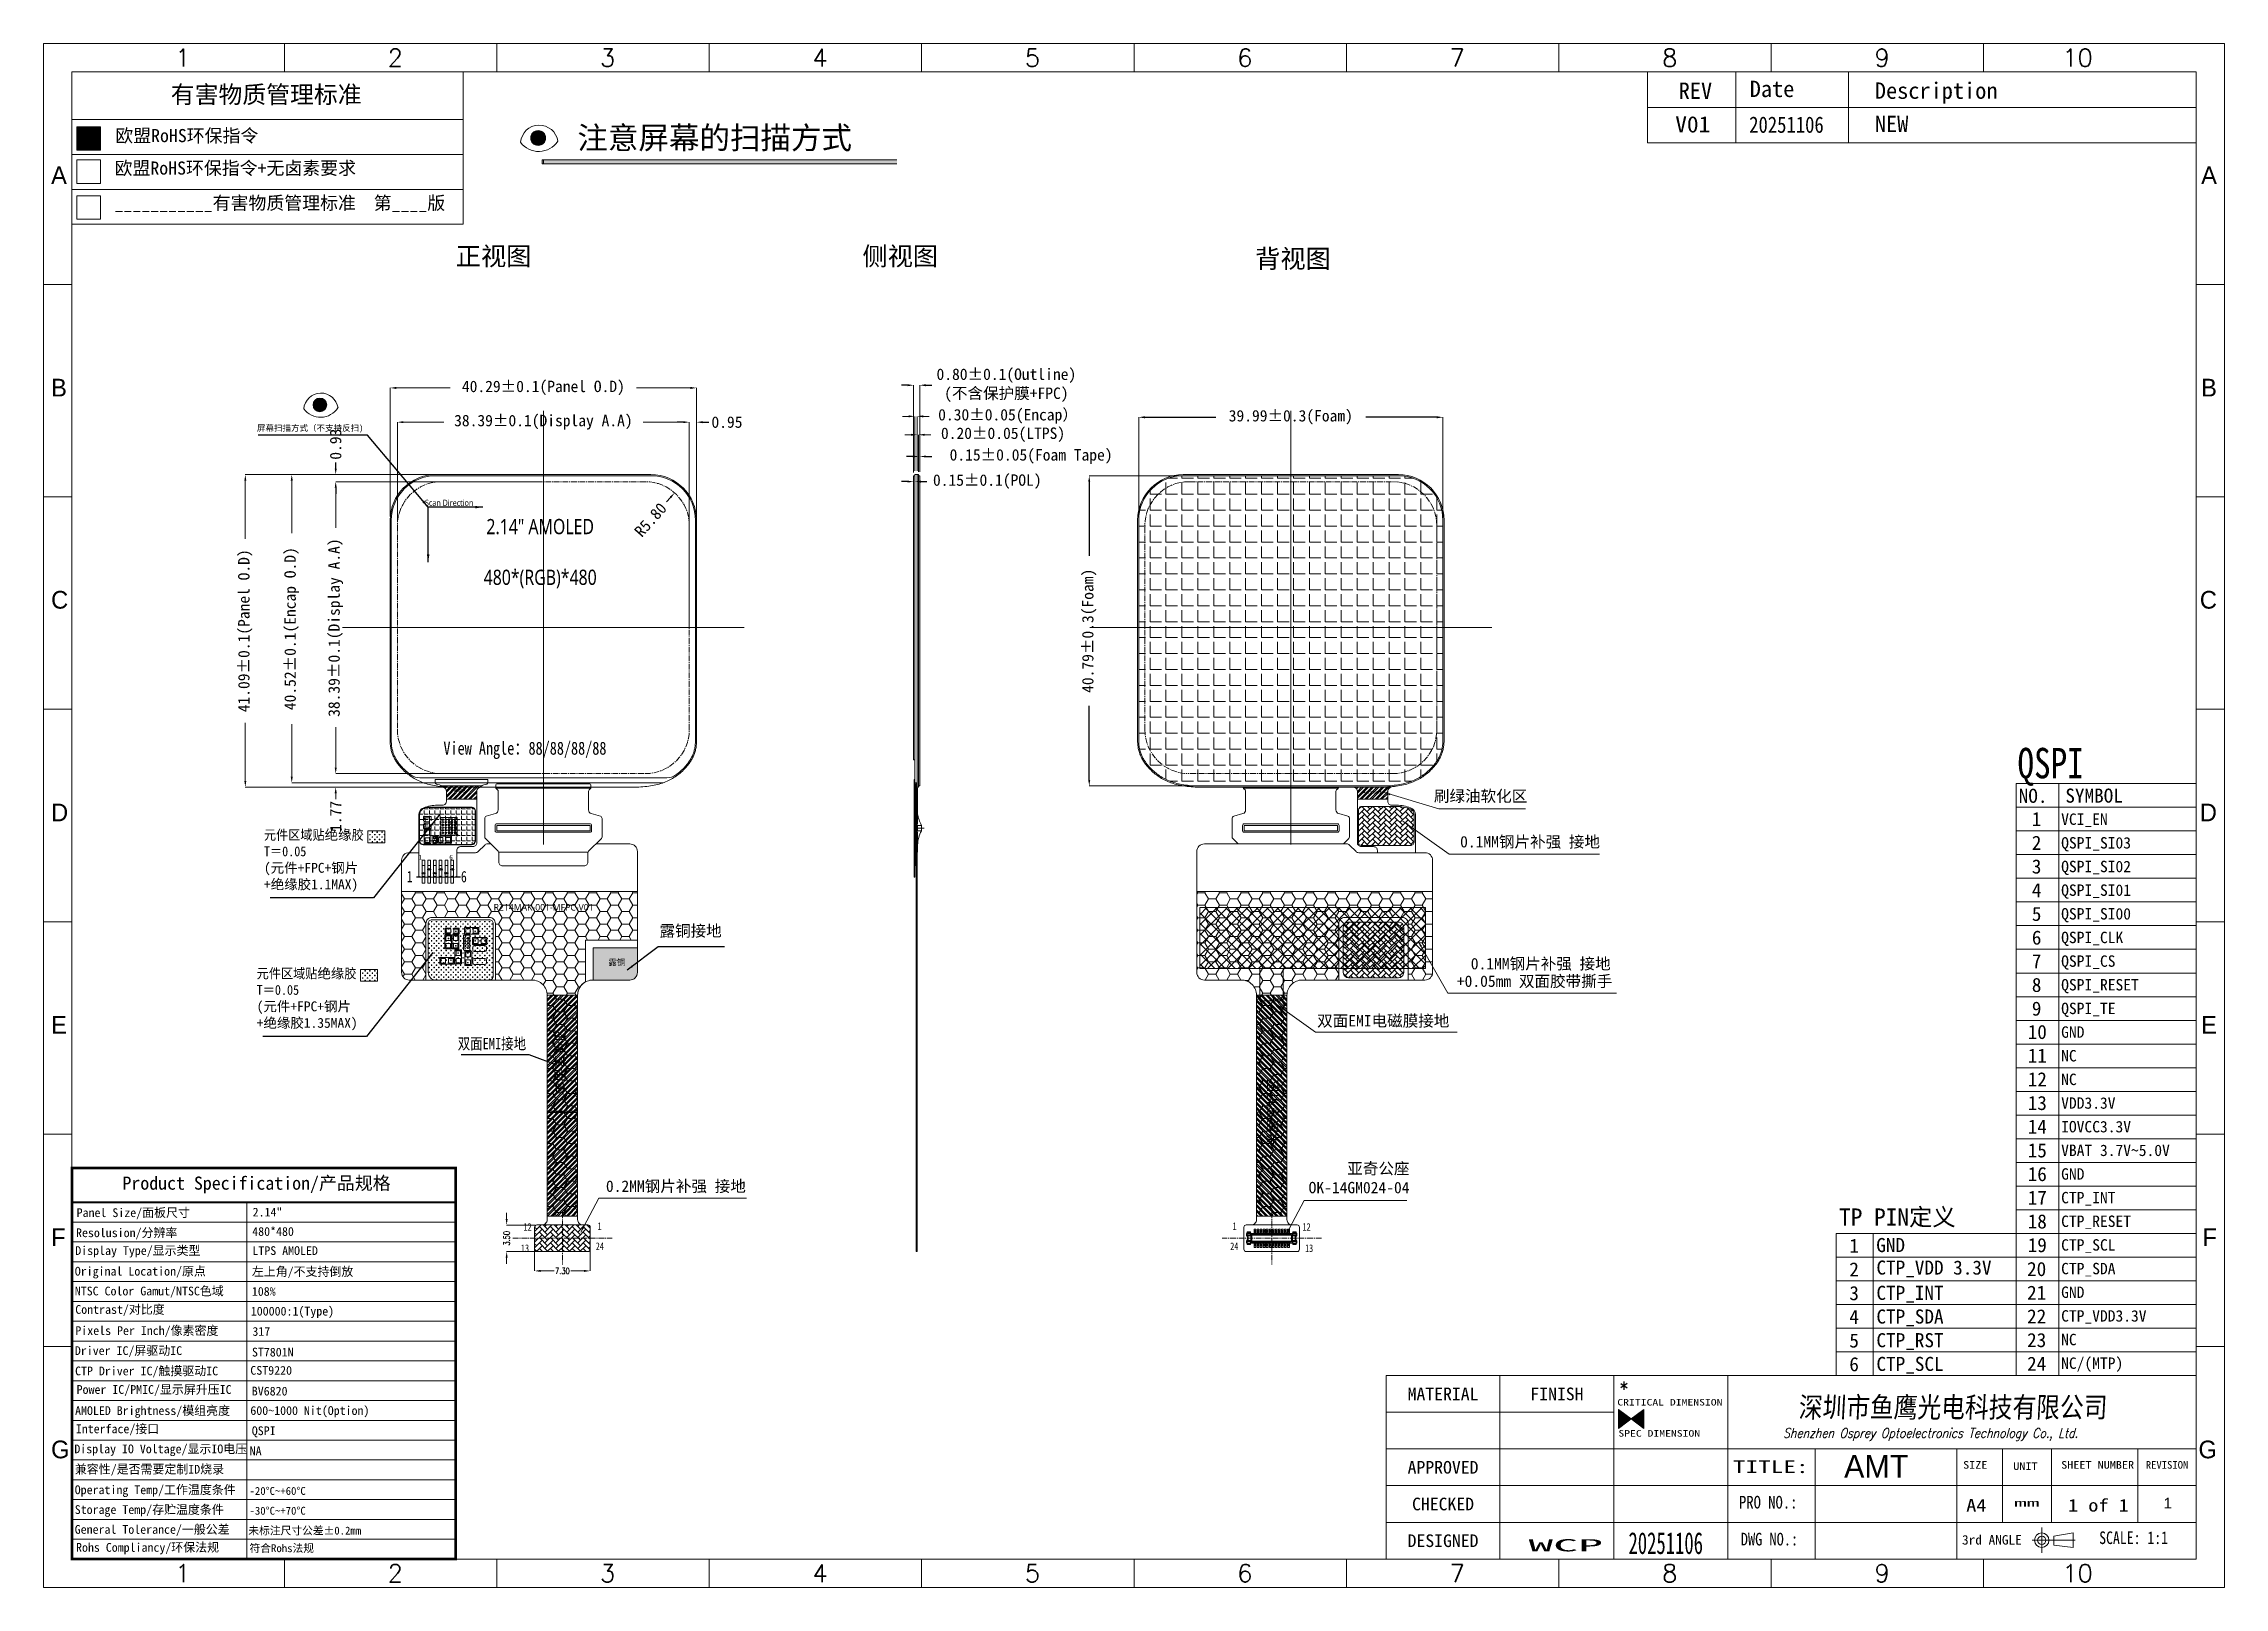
# Model space of a CAD drawing. Header units: millimetres. Extents: x 1134 to 2594, y -9 to 655.
# Drawn here: x 1941.4 to 2228.1, y 451.4 to 654.4 of the extents above; entities that cross this region are included whole.
import ezdxf
from ezdxf.enums import TextEntityAlignment as Align
from ezdxf.lldxf.tags import DXFTag

# ---------------------------------------------------------------- set-up
doc = ezdxf.new("R2010")
doc.units = ezdxf.units.MM
doc.linetypes.add('CENTER2', pattern=[1.125, 0.75, -0.125, 0.125, -0.125])
doc.layers.get('0').update_dxf_attribs({"lineweight": 5})
doc.layers.get('Defpoints').update_dxf_attribs({"lineweight": 5})
doc.layers.add('', color=7, linetype='Continuous')
doc.layers.add('EMI', color=5, linetype='Continuous')
for name, color, linetype, lineweight in [('COF', 4, 'Continuous', 5), ('DIM', 3, 'Continuous', 5), ('Encap', 210, 'Continuous', 5), ('FPC', 50, 'Continuous', 5), ('ITO', 2, 'Continuous', 5), ('Main-FPC', 2, 'Continuous', 5), ('MFPC', 50, 'Continuous', 5), ('POL', 202, 'Continuous', 5), ('TAPE', 90, 'Continuous', 5), ('TAPE-Form', 32, 'Continuous', 5), ('TFPC', 50, 'Continuous', 5), ('图框', 7, 'Continuous', 5)]:
    doc.layers.add(name, color=color, linetype=linetype, lineweight=lineweight)
doc.styles.add('RD', font='ROMAND.shx', dxfattribs={"width": 0.8})
doc.styles.add('REX', font='')
doc.styles.get("Standard").update_dxf_attribs({"font": 'txt', "bigfont": 'gbcbig.shx'})
doc.styles.add('STYLE1', font='', dxfattribs={"width": 0.9})
doc.styles.add('TEXTSTYLE_0', font='txt', dxfattribs={"width": 0.8})
doc.styles.add('W0$254', font='simplex', dxfattribs={"width": 0.75})
doc.styles.add('宋', font='', dxfattribs={"height": 2})
doc.styles.add('宋体', font='')
doc.styles.add('样式 3', font='italict.shx', dxfattribs={"width": 0.85, "oblique": 3})
doc.styles.add('汉字', font='')
doc.styles.add('黑体', font='simhei.ttf')
doc.styles.get('REX').set_extended_font_data('STXihei')
doc.styles.get('STYLE1').set_extended_font_data('SimSun')
doc.styles.get('宋').set_extended_font_data('SimSun')
doc.styles.get('宋体').set_extended_font_data('SimSun')
doc.styles.get('汉字').set_extended_font_data('SimSun')
tags = doc.linetypes.add('CENTER', pattern=[0.6, 0.375, -0.075, 0.075, -0.075]).pattern_tags.tags
tags[10:11] = [DXFTag(74, 4), DXFTag(75, 0), DXFTag(340, '0'), DXFTag(46, 1.0), DXFTag(50, 0.0), DXFTag(44, 0.0), DXFTag(45, 0.0)]
tags[8:9] = [DXFTag(74, 4), DXFTag(75, 0), DXFTag(340, '0'), DXFTag(46, 1.0), DXFTag(50, 0.0), DXFTag(44, 0.0), DXFTag(45, 0.0)]
tags[6:7] = [DXFTag(74, 4), DXFTag(75, 0), DXFTag(340, '0'), DXFTag(46, 1.0), DXFTag(50, 0.0), DXFTag(44, 0.0), DXFTag(45, 0.0)]
tags[4:5] = [DXFTag(74, 4), DXFTag(75, 0), DXFTag(340, '0'), DXFTag(46, 1.0), DXFTag(50, 0.0), DXFTag(44, 0.0), DXFTag(45, 0.0)]
doc.dimstyles.new('DIM', dxfattribs={"dimtxt": 0.8, "dimasz": 0.8, "dimexe": 0, "dimexo": 0.5, "dimgap": 0.11, "dimtad": 0, "dimzin": 1, "dimdsep": 46, "dimtxsty": 'RD', "dimcen": 0, "dimclrd": 256, "dimclre": 256, "dimclrt": 256, "dimadec": 0, "dimazin": 0, "dimtm": 1e-09, "dimtfac": 1, "dimtofl": 0, "dimtmove": 0, "dimatfit": 3, "dimfxl": 1, "dimlwe": -1, "dimarcsym": 0})
doc.dimstyles.new('REX', dxfattribs={"dimtxt": 1.5, "dimasz": 0.8, "dimexe": 0, "dimexo": 0.5, "dimgap": 0.11, "dimtad": 0, "dimzin": 1, "dimdsep": 46, "dimtxsty": 'REX', "dimcen": 0, "dimclrd": 256, "dimclre": 256, "dimclrt": 256, "dimadec": 0, "dimazin": 0, "dimtm": 1e-09, "dimtfac": 1, "dimtofl": 0, "dimtmove": 0, "dimatfit": 3, "dimfxl": 1, "dimlwd": 5, "dimlwe": -1, "dimarcsym": 0})
pattern_1 = [(0, (251.4674, -0.87545), (1.42875, 0.8248892), [0.9525, -1.905]), (120, (251.4674, -0.87545), (-1.42875, 0.8248892), [0.9525, -1.905]), (60, (251.4674, -0.87545), (3e-09, 1.6497784), [-1.905, 0.9525])]
pattern_2 = [(225, (251.4674, -0.87545), (0.3367596, -0.3367596), []), (225, (251.2429, -0.87545), (0.3367596, -0.3367596), [])]

msp = doc.modelspace()

# ---------------------------------------------------------------- texts
at = {"color": 152, "ltscale": 0.2, "true_color": 0x2776bb, "insert": (2006.671, 587.311), "char_height": 2, "width": 22.55847, "attachment_point": 5, "style": 'RD'}
msp.add_mtext('{\\fMicrosoft YaHei|b0|i0|c134|p34;\\C1;2.14" AMOLED\\P\\P480*(R\\C3;G\\C5;B\\C1;)*480}', dxfattribs=at)
at = {"color": 1, "lineweight": 5, "insert": (1993.947, 562.582), "char_height": 1.712501, "width": 23.90017, "attachment_point": 1, "style": 'RD'}
msp.add_mtext('{\\fSimSun|b0|i0|c0|p2;View Angle\\fSimSun|b0|i0|c134|p2;：\\fSimSun|b0|i0|c0|p2;8\\fSimSun|b0|i0|c134|p2;8\\fSimSun|b0|i0|c0|p2;/8\\fSimSun|b0|i0|c134|p2;8\\fSimSun|b0|i0|c0|p2;/8\\fSimSun|b0|i0|c134|p2;8\\fSimSun|b0|i0|c0|p2;/8\\fSimSun|b0|i0|c134|p2;8}', dxfattribs=at)
at = {"color": 1, "char_height": 0.6, "width": 0.36011, "attachment_point": 3, "style": '宋体'}
for s, insert in [('{\\C4;1}', (1991.165, 547.666, 0)), ('{\\C4;6}', (1995.186, 547.668, 0))]:
    msp.add_mtext(s, dxfattribs=dict(at, insert=insert))
at = {"color": 252, "lineweight": 5, "insert": (2000.546, 541.243), "char_height": 0.8709, "attachment_point": 1, "style": '汉字'}
msp.add_mtext('{\\fMicrosoft YaHei|b0|i0|c134|p34;\\C255;R214MAK-001-MFPC-V01}', dxfattribs=at)
at = {"layer": 'Defpoints', "color": 252, "lineweight": 5, "insert": (2200.926, 561.769), "char_height": 4, "width": 15.50829, "attachment_point": 1, "style": 'RD'}
msp.add_mtext('{\\fSimSun|b0|i0|c134|p2;\\C1;QSPI}', dxfattribs=at)
at = {"layer": 'DIM', "color": 2, "lineweight": 5, "style": '汉字'}
msp.add_text('屏幕扫描方式（不支持反扫)', height=0.8, dxfattribs=at).set_placement((1969.422, 603.418))
at = {"layer": 'DIM', "color": 2, "lineweight": 5, "insert": (2009.571, 643.457), "char_height": 2.94053, "width": 41.39485, "attachment_point": 1}
msp.add_mtext('{\\fSimSun|b0|i0|c134|p2; 注意屏幕的扫描方式}', dxfattribs=at)
at = {"layer": 'DIM', "color": 3, "char_height": 1.5, "style": '宋体'}
for s, insert, width, attachment_point in [('{\\fMicrosoft YaHei|b0|i0|c134|p34;\\C256;刷绿油软化区}', (2136.465, 556.186), 37.6385, 3), ('\\P0.1MM钢片补强 接地', (2146.032, 552.679, 0), 24.87791, 3), ('{\\fSimSun|b0|i0|c134|p54;露铜接地}', (2030.543, 538.464), 19.70966, 3), ('\\P0.1MM钢片补强 接地', (2147.435, 536.647, 0), 24.87791, 3), ('\\P+0.05mm 双面胶带撕手', (2147.642, 534.342, 0), 24.87791, 3), ('{\\fSimSun|b0|i0|c134|p54;双面EMI电磁膜接地}', (2108.837, 526.633), 19.70966, 1), ('{\\W0.8;\\C256;双面EMI接地}', (2004.824, 523.633), 24.67035, 3), ('\\P0.2MM钢片补强 接地', (2033.713, 507.389, 0), 24.87791, 3), ('亚奇公座OK-14GM024-04', (2120.978, 507.204), 17.34726, 3)]:
    msp.add_mtext(s, dxfattribs=dict(at, insert=insert, width=width, attachment_point=attachment_point))
at = {"layer": 'DIM', "lineweight": 5, "char_height": 1.05, "attachment_point": 4, "style": 'STYLE1'}
for s, insert in [('{\\fNSimSun|b0|i0|c134|p49;\\H1.238x;\\C3;元件区域贴\\fSimSun|b0|i0|c134|p2;\\W1;绝缘\\fNSimSun|b0|i0|c134|p49;\\W0.9;胶\\PT＝0.05\\P\\fSimSun|b0|i0|c134|p2;\\W1;(元件+FPC+钢片\\P+绝缘胶1.1MAX)\\P\\fNSimSun|b0|i0|c134|p49;\\H0.8076x;\\W0.9; }', (1970.348, 545.949)), ('{\\fNSimSun|b0|i0|c134|p49;\\H1.238x;\\C3;元件区域贴\\fSimSun|b0|i0|c134|p2;\\W1;绝缘\\fNSimSun|b0|i0|c134|p49;\\W0.9;胶\\PT＝0.05\\P\\fSimSun|b0|i0|c134|p2;\\W1;(元件+FPC+钢片\\P+绝缘胶1.35MAX)\\P\\fNSimSun|b0|i0|c134|p49;\\H0.8076x;\\W0.9; }', (1969.393, 527.731))]:
    msp.add_mtext(s, dxfattribs=dict(at, insert=insert))
at = {"layer": 'Encap', "color": 1, "lineweight": 5, "insert": (1997.881, 593.582), "char_height": 0.8, "width": 6.03825, "attachment_point": 9, "style": 'RD'}
msp.add_mtext('{\\fMicrosoft YaHei|b0|i0|c134|p34;Scan Direction}', dxfattribs=at)
at = {"layer": 'FPC', "color": 1, "linetype": 'Continuous', "width": 1, "style": 'W0$254'}
for s, insert, char_height, attachment_point in [('{\\fSimSun|b0|i0|c134|p2;1}', (1989.125, 545.592), 1.5, 1), ('{\\fSimSun|b0|i0|c134|p2;6}', (1996.255, 545.592), 1.5, 1), ('{\\fSimSun|b0|i0|c134|p2;12}', (2004.481, 499.283), 1, 1), ('{\\fSimSun|b0|i0|c134|p2;1}', (2014.214, 499.376), 1, 1), ('{\\fSimSun|b0|i0|c134|p2;1}', (2098.245, 499.376), 1, 3), ('{\\fSimSun|b0|i0|c134|p2;12}', (2107.978, 499.283), 1, 3), ('{\\fSimSun|b0|i0|c134|p2;13}', (2004.143, 496.481), 1, 1), ('{\\fSimSun|b0|i0|c134|p2;24}', (2013.983, 496.738), 1, 1), ('{\\fSimSun|b0|i0|c134|p2;24}', (2098.476, 496.738), 1, 3), ('{\\fSimSun|b0|i0|c134|p2;13}', (2108.316, 496.481), 1, 3)]:
    msp.add_mtext(s, dxfattribs=dict(at, insert=insert, char_height=char_height, attachment_point=attachment_point))
at = {"layer": 'TFPC', "color": 251, "lineweight": 5, "insert": (1996.961, 556.343), "char_height": 0.4, "width": 6.23208, "attachment_point": 3, "style": '宋体'}
msp.add_mtext('单层区', dxfattribs=at)
at = {"layer": 'TFPC', "color": 3, "lineweight": 5, "insert": (2117.367, 556.047), "char_height": 0.3, "width": 13.2474, "attachment_point": 3, "style": '黑体'}
msp.add_mtext('\\pt0,2.1,3;弯折区刷绿油', dxfattribs=at)
at = {"layer": 'TFPC', "insert": (2015.637, 533.958), "char_height": 0.8, "width": 19.70966, "attachment_point": 1, "style": '宋体'}
msp.add_mtext('{\\fSimSun|b0|i0|c134|p54;露铜}', dxfattribs=at)
at = {"layer": 'TFPC', "color": 255, "lineweight": 5, "char_height": 1.3, "width": 11.22995, "rotation": 90, "style": '汉字'}
for insert, attachment_point in [((2008.641, 516.081), 1), ((2103.782, 509.407), 7)]:
    msp.add_mtext('{\\fMicrosoft YaHei|b0|i0|c134|p34;单层弯折区}', dxfattribs=dict(at, insert=insert, attachment_point=attachment_point))
at = {"layer": '图框', "linetype": 'Continuous', "lineweight": 5}
for s, height, style, width, p, p2 in [('V01', 2.1418, '汉字', 1.003536, (2155.921, 642.686), (2160.532, 642.686)), ('20251106', 2.1418, '汉字', 0.80001, (2165.644, 642.643), (2175.446, 642.643)), ('MATERIAL', 1.6641, 'TEXTSTYLE_0', 0.763636, (2120.729, 475.99), (2130.048, 475.99)), ('FINISH', 1.6641, 'TEXTSTYLE_0', 0.84, (2136.871, 475.99), (2143.86, 475.99)), ('CRITICAL DIMENSION', 0.85369, 'TEXTSTYLE_0', 0.991837, (2148.303, 475.297), (2162.133, 475.297)), ('SPEC DIMENSION', 0.85369, 'TEXTSTYLE_0', 0.969231, (2148.441, 471.205), (2159.198, 471.205)), ('APPROVED', 1.6641, 'TEXTSTYLE_0', 0.7, (2120.729, 466.339), (2130.048, 466.339)), ('TITLE:', 1.6641, 'TEXTSTYLE_0', 1.281601, (2163.503, 466.414), (2173.456, 466.414)), ('SIZE', 0.9985, 'TEXTSTYLE_0', 0.96, (2193.775, 466.989), (2196.97, 466.989)), ('UNIT', 0.9985, 'TEXTSTYLE_0', 0.96, (2200.364, 466.824), (2203.559, 466.824)), ('SHEET NUMBER', 0.99847, 'TEXTSTYLE_0', 0.822857, (2206.668, 466.989), (2216.254, 466.989)), ('REVISION', 0.9985, 'TEXTSTYLE_0', 0.763636, (2217.794, 466.989), (2223.385, 466.989)), ('CHECKED', 1.6641, 'TEXTSTYLE_0', 0.735, (2121.312, 461.513), (2129.466, 461.513)), ('PRO NO.:', 1.6641, 'TEXTSTYLE_0', 0.728598, (2164.307, 461.752), (2171.986, 461.752)), ('A4', 1.6641, 'TEXTSTYLE_0', 0.96, (2194.181, 461.343), (2196.844, 461.343)), ('mm', 0.9985, 'TEXTSTYLE_0', 2, (2200.474, 462.004), (2203.803, 462.004)), ('1', 1.664, 'TEXTSTYLE_0', 2.4, (2207.569, 461.343), (2208.901, 461.343)), (' of ', 1.6641, 'TEXTSTYLE_0', 0.8, (2208.901, 461.343), (2214.226, 461.343)), ('1', 1.664, 'TEXTSTYLE_0', 2.4, (2214.226, 461.343), (2215.557, 461.343)), ('DESIGNED', 1.6641, 'TEXTSTYLE_0', 0.763636, (2120.729, 456.687), (2130.048, 456.687)), ('WCP', 1.5997, '宋体', 2.856412, (2136.613, 456.118), (2146.416, 456.118)), ('20251106', 2.875, '宋', 0.596007, (2149.769, 455.767), (2159.571, 455.767)), ('DWG NO.:', 1.6641, 'TEXTSTYLE_0', 0.6793, (2164.543, 456.893), (2172.08, 456.893)), ('   3rd ANGLE', 1.24808, 'TEXTSTYLE_0', 0.72, (2191.006, 457.007), (2201.49, 457.007))]:
    msp.add_text(s, height=height, dxfattribs=dict(at, style=style, width=width)).set_placement(p, p2, align=Align.FIT)
at = {"layer": '图框', "color": 3, "linetype": 'ByBlock', "style": 'REX'}
for s, p in [('NO.', (2201.084, 554.539)), ('SYMBOL', (2207.214, 554.563))]:
    msp.add_text(s, height=1.8533, dxfattribs=at).set_placement(p)
at = {"layer": '图框', "color": 3, "lineweight": 5, "style": 'REX'}
for s, height, p in [('1', 1.853, (2202.809, 551.475)), ('VCI_EN', 1.5, (2206.666, 551.641)), ('2', 1.853, (2202.809, 548.36)), ('QSPI_SI03', 1.5, (2206.666, 548.531)), ('3', 1.853, (2202.809, 545.246)), ('QSPI_SI02', 1.5, (2206.666, 545.421)), ('4', 1.853, (2202.809, 542.131)), ('QSPI_SI01', 1.5, (2206.666, 542.311)), ('5', 1.853, (2202.809, 539.017)), ('QSPI_SI00', 1.5, (2206.666, 539.201)), ('6', 1.853, (2202.809, 535.902)), ('QSPI_CLK', 1.5, (2206.666, 536.091)), ('7', 1.853, (2202.809, 532.788)), ('QSPI_CS', 1.5, (2206.666, 532.981)), ('8', 1.853, (2202.809, 529.673)), ('QSPI_RESET', 1.5, (2206.666, 529.871)), ('9', 1.853, (2202.809, 526.559)), ('QSPI_TE', 1.5, (2206.666, 526.761)), ('10', 1.8533, (2202.263, 523.491)), ('GND', 1.5, (2206.666, 523.651)), ('11', 1.8533, (2202.263, 520.376)), ('NC', 1.5, (2206.666, 520.541)), ('12', 1.8533, (2202.263, 517.262)), ('NC', 1.5, (2206.666, 517.431)), ('13', 1.8533, (2202.263, 514.147)), ('VDD3.3V', 1.5, (2206.666, 514.321)), ('14', 1.8533, (2202.263, 511.032)), ('IOVCC3.3V', 1.5, (2206.666, 511.211)), ('15', 1.8533, (2202.263, 507.918)), ('VBAT 3.7V~5.0V', 1.5, (2206.666, 508.101)), ('16', 1.8533, (2202.263, 504.803)), ('GND', 1.5, (2206.666, 504.991)), ('17', 1.8533, (2202.263, 501.689)), ('18', 1.8533, (2202.263, 498.574)), ('1', 1.853, (2178.81, 495.376)), ('19', 1.8533, (2202.263, 495.46)), ('2', 1.853, (2178.81, 492.261)), ('20', 1.8533, (2202.181, 492.318)), ('3', 1.853, (2178.81, 489.147)), ('21', 1.8533, (2202.181, 489.203)), ('4', 1.853, (2178.81, 486.032)), ('22', 1.8533, (2202.181, 486.089)), ('5', 1.853, (2178.81, 482.917)), ('23', 1.8533, (2202.181, 482.974)), ('NC', 1.5, (2206.666, 483.221)), ('NC/(MTP)', 1.5, (2206.666, 480.111)), ('6', 1.853, (2178.81, 479.803)), ('24', 1.8533, (2202.181, 479.86))]:
    msp.add_text(s, height=height, dxfattribs=at).set_placement(p)
at = {"layer": '图框', "color": 1, "lineweight": 5}
for s, height, style, p in [('CTP_INT', 1.5, 'REX', (2206.666, 501.881)), ('2.14" ', 1.151, '宋体', (1968.858, 500.151, -0.006)), ('CTP_RESET', 1.5, 'REX', (2206.666, 498.771)), ('480*480', 1.151, '宋体', (1968.805, 497.604, -0.006)), ('LTPS AMOLED', 1.15098, '宋体', (1968.83, 495.088)), ('GND', 1.8533, 'REX', (2182.354, 495.468)), ('CTP_SCL', 1.5, 'REX', (2206.666, 495.661)), ('左上角/不支持倒放', 1.151, '宋体', (1968.757, 492.33, -0.006)), ('CTP_VDD 3.3V', 1.85328, 'REX', (2182.38, 492.509)), ('CTP_SDA', 1.5, 'REX', (2206.666, 492.551)), ('108%%% ', 1.151, '宋体', (1968.757, 489.724, -0.006)), ('CTP_INT', 1.8533, 'REX', (2182.38, 489.183)), ('GND', 1.5, 'REX', (2206.666, 489.441)), ('100000:1(Type)', 1.15098, '宋体', (1968.617, 487.126, -0.006)), ('CTP_SDA', 1.8533, 'REX', (2182.38, 486.069)), ('CTP_VDD3.3V', 1.5, 'REX', (2206.666, 486.331)), ('317', 1.151, '宋体', (1968.826, 484.461, 0.029)), ('CTP_RST', 1.8533, 'REX', (2182.38, 482.956)), ('ST7801N', 1.151, '宋体', (1968.767, 481.742, 0.029)), ('CST9220', 1.151, '宋体', (1968.559, 479.343, 0.029)), ('CTP_SCL', 1.8533, 'REX', (2182.38, 479.842)), ('BV6820', 1.151, '宋体', (1968.751, 476.612, 0.029)), ('600~1000 Nit(Option)', 1.15098, '宋体', (1968.559, 474.058, 0.058)), ('QSPI', 1.151, '宋体', (1968.751, 471.401, 0.029)), ('NA', 1.151, '宋体', (1968.472, 468.758, -0.078)), ('-20°C~+60%%DC  ', 1.03665, '宋体', (1968.454, 463.544, -0.078)), ('-30%%DC~+70%%DC', 1.03665, '宋体', (1968.454, 460.938, -0.078)), ('符合Rohs法规', 1.0367, '宋体', (1968.454, 456.016, -0.078))]:
    msp.add_text(s, height=height, dxfattribs=dict(at, style=style)).set_placement(p)
at = {"layer": '图框', "color": 4, "lineweight": 5, "style": '宋体'}
for s, p in [('Display Type/显示类型 ', (1945.539, 495.092, -0.006)), ('Resolusion/分辨率', (1945.638, 497.436, -0.006)), ('Original Location/原点', (1945.478, 492.379, -0.006)), ('NTSC Color Gamut/NTSC色域', (1945.478, 489.774, -0.006)), ('Contrast/对比度', (1945.538, 487.35, -0.006)), ('Pixels Per Inch/像素密度', (1945.548, 484.572, -0.006)), ('Driver IC/屏驱动IC', (1945.486, 481.937, 0.045)), ('CTP Driver IC/触摸驱动IC', (1945.513, 479.263, -0.078)), ('Power IC/PMIC/显示屏升压IC', (1945.716, 476.825, -0.009)), ('AMOLED Brightness/模组亮度  ', (1945.513, 474.051, -0.078)), ('Display IO Voltage/显示IO电压', (1945.418, 469.015, -0.078)), ('Interface/接口', (1945.609, 471.65, -0.009)), ('兼容性/是否需要定制ID烧录', (1945.486, 466.344, -0.078)), ('Operating Temp/工作温度条件', (1945.466, 463.64, -0.078)), ('Storage Temp/存贮温度条件', (1945.466, 461.035, -0.078)), ('General Tolerance/一般公差', (1945.466, 458.429, -0.078)), ('Rohs Compliancy/环保法规', (1945.639, 456.064, -0.078))]:
    msp.add_text(s, height=1.15098, dxfattribs=at).set_placement(p)
at = {"layer": '图框', "color": 1, "lineweight": 0, "style": '宋体'}
msp.add_text('未标注尺寸公差±0.2mm', height=1.03665, dxfattribs=at).set_placement((1968.293, 458.332, -0.078))
at = {"layer": '图框', "color": 7, "linetype": 'ByBlock', "lineweight": 5, "ltscale": 0.55}
for s, insert, char_height, width, attachment_point in [('1', (1958.683, 653.669), 2.328, 3.96258, 1), ('2', (1986.613, 653.669), 2.328, 3.96258, 1), ('3', (2014.543, 653.669), 2.328, 3.96258, 1), ('4', (2042.473, 653.669), 2.328, 3.96258, 1), ('5', (2070.404, 653.669), 2.328, 3.96258, 1), ('6', (2098.334, 653.669), 2.328, 3.96258, 1), ('7', (2126.264, 653.669), 2.328, 3.96258, 1), ('8', (2154.194, 653.669), 2.328, 3.96258, 1), ('9', (2182.125, 653.669), 2.328, 3.96258, 1), ('10', (2210.821, 653.669), 2.3279, 3.96258, 3), ('{\\fSimSun|b0|i0|c134|p2;REV}', (2156.371, 649.256), 2.15543, 3.96258, 1), ('{\\fSimSun|b0|i0|c134|p2;Date}', (2165.716, 649.499), 2.15543, 3.96258, 1), ('{\\fSimSun|b0|i0|c134|p2;Description}', (2182.169, 649.268), 2.15543, 17.91346, 1), ('{\\f\uffd0ￂﾼﾚￃ\ufff7\ufff3w|b0|i0|c136|p54;A}', (1942.359, 635.904), 2.32786, 3.96258, 7), ('{\\f\uffd0ￂﾼﾚￃ\ufff7\ufff3w|b0|i0|c136|p54;A}', (2227.145, 635.904), 2.32786, 3.96258, 9), ('{\\f\uffd0ￂﾼﾚￃ\ufff7\ufff3w|b0|i0|c134|p54;B}', (1942.359, 607.973), 2.32786, 3.96258, 7), ('{\\f\uffd0ￂﾼﾚￃ\ufff7\ufff3w|b0|i0|c134|p54;B}', (2227.145, 607.973), 2.32786, 3.96258, 9), ('{\\f\uffd0ￂﾼﾚￃ\ufff7\ufff3w|b0|i0|c134|p54;C}', (1942.359, 580.043), 2.32786, 3.96258, 7), ('{\\f\uffd0ￂﾼﾚￃ\ufff7\ufff3w|b0|i0|c134|p54;C}', (2227.145, 580.043), 2.32786, 3.96258, 9), ('{\\f\uffd0ￂﾼﾚￃ\ufff7\ufff3w|b0|i0|c134|p54;D}', (1942.359, 552.113), 2.32786, 3.96258, 7), ('{\\f\uffd0ￂﾼﾚￃ\ufff7\ufff3w|b0|i0|c134|p54;D}', (2227.145, 552.113), 2.32786, 3.96258, 9), ('{\\f\uffd0ￂﾼﾚￃ\ufff7\ufff3w|b0|i0|c134|p54;E}', (1942.359, 524.183), 2.32786, 3.96258, 7), ('{\\f\uffd0ￂﾼﾚￃ\ufff7\ufff3w|b0|i0|c134|p54;E}', (2227.145, 524.183), 2.32786, 3.96258, 9), ('{\\f\uffd0ￂﾼﾚￃ\ufff7\ufff3w|b0|i0|c134|p54;F}', (2227.145, 496.252), 2.32786, 3.96258, 9), ('{\\f\uffd0ￂﾼﾚￃ\ufff7\ufff3w|b0|i0|c134|p54;G}', (2227.145, 468.322), 2.32786, 3.96258, 9), ('1', (1958.683, 452.083), 2.328, 3.96258, 7), ('2', (1986.613, 452.083), 2.328, 3.96258, 7), ('3', (2014.543, 452.083), 2.328, 3.96258, 7), ('4', (2042.473, 452.083), 2.328, 3.96258, 7), ('5', (2070.404, 452.083), 2.328, 3.96258, 7), ('6', (2098.334, 452.083), 2.328, 3.96258, 7), ('7', (2126.264, 452.083), 2.328, 3.96258, 7), ('8', (2154.194, 452.083), 2.328, 3.96258, 7), ('9', (2182.125, 452.083), 2.328, 3.96258, 7), ('10', (2210.821, 452.083), 2.3279, 3.96258, 9)]:
    msp.add_mtext(s, dxfattribs=dict(at, insert=insert, char_height=char_height, width=width, attachment_point=attachment_point))
at = {"layer": '图框', "color": 1, "lineweight": 5, "attachment_point": 1}
for s, insert, char_height, width in [('{\\fSimSun|b1|i0|c134|p2;有害物质管理标准}', (1958.094, 648.828), 2.29997, 27.73183), ('{\\fSimSun|b0|i0|c134|p2;欧盟RoHS环保指令}', (1950.798, 643.139), 1.72498, 19.80881), ('{\\fSimSun|b0|i0|c134|p2;欧盟RoHS环保指令+无卤素要求}', (1950.702, 638.87), 1.72498, 34.12334), ('{\\fSimSun|b0|i0|c134|p2;___________有害物质管理标准  第____版}', (1950.702, 634.28), 1.72498, 45.67357), ('{\\fSimSun|b0|i0|c134|p2;正视图}', (1995.574, 627.633), 2.43019, 22.62382), ('{\\fSimSun|b0|i0|c134|p2;侧视图}', (2049.049, 627.633), 2.43019, 22.62382), ('{\\fSimSun|b0|i0|c134|p2;背视图}', (2100.685, 627.31), 2.43019, 22.62382)]:
    msp.add_mtext(s, dxfattribs=dict(at, insert=insert, char_height=char_height, width=width))
at = {"layer": '图框', "linetype": 'ByBlock', "lineweight": 5, "ltscale": 0.55, "insert": (2182.173, 644.884), "char_height": 2.15543, "width": 3.96258, "attachment_point": 1, "style": '汉字'}
msp.add_mtext('{\\fSimSun|b0|i0|c134|p2;NEW}', dxfattribs=at)
at = {"layer": '图框', "color": 2, "lineweight": 0, "insert": (1951.744, 505.4), "char_height": 1.72647, "width": 37.43326, "attachment_point": 1, "style": '宋体'}
msp.add_mtext('Product Specification/产品规格', dxfattribs=at)
at = {"layer": '图框', "color": 4, "lineweight": 5, "insert": (1945.718, 501.227), "char_height": 1.15098, "width": 16.25108, "attachment_point": 1, "style": '宋体'}
msp.add_mtext('Panel Size/面板尺寸', dxfattribs=at)
at = {"layer": '图框', "color": 3, "lineweight": 5, "insert": (2177.474, 501.214), "char_height": 2.25, "width": 15.26701, "attachment_point": 1, "style": 'REX'}
msp.add_mtext('TP PIN定义', dxfattribs=at)
at = {"layer": '图框', "color": 7, "linetype": 'ByBlock', "lineweight": 5, "ltscale": 0.55, "char_height": 2.32786, "width": 3.96258, "attachment_point": 7, "style": '宋体'}
for s, insert in [('{\\f\uffd0ￂﾼﾚￃ\ufff7\ufff3w|b0|i0|c134|p54;F}', (1942.359, 496.252)), ('{\\f\uffd0ￂﾼﾚￃ\ufff7\ufff3w|b0|i0|c134|p54;G}', (1942.359, 468.322))]:
    msp.add_mtext(s, dxfattribs=dict(at, insert=insert))
at = {"layer": '图框', "color": 1, "linetype": 'Continuous', "lineweight": 5, "insert": (2148.501, 478.473), "char_height": 1.943, "width": 2.93665, "attachment_point": 1}
msp.add_mtext('*', dxfattribs=at)
at = {"layer": '图框', "lineweight": 5, "attachment_point": 1}
for s, insert, char_height, width, style in [('{\\fSTXinwei|b0|i0|c134|p2;\\C6;深圳市鱼鹰光电科技有限公司}', (2172.12, 476.42), 2.691, 44.43085, '样式 3'), ('\\pxqj;{\\H0.83333x;Shenzhen Osprey Optoelectronics Technology Co., Ltd.}', (2170.101, 472.299), 1.48005, 52.3474, '样式 3'), ('{\\f\uffd1ￕￕ￦ￇ￤\uffbfﾬￊ￩|b0|i0|c134|p2;\\C3;AMT}', (2178.121, 468.795), 3, 8.78905, 'REX'), ('SCALE: 1:1', (2211.664, 458.743), 1.6641, 22.72593, 'TEXTSTYLE_0')]:
    msp.add_mtext(s, dxfattribs=dict(at, insert=insert, char_height=char_height, width=width, style=style))
at = {"layer": '图框', "lineweight": 5, "insert": (2220.148, 463.163), "char_height": 1.39742, "width": 1.74689, "attachment_point": 1}
msp.add_mtext('{\\f@Arial Unicode MS|b0|i0|c0|p34;1}', dxfattribs=at)

# ---------------------------------------------------------------- blocks, each defined once
blk = doc.blocks.new('R214MAK-001-PNL-V01-B')
at = {"layer": 'Encap', "lineweight": 5}
for p, q in [((3.67, -52.05), (3.67, -11.53)), ((3.67, -11.53), (3.97, -11.53)), ((3.97, -52.05), (3.67, -52.05))]:
    blk.add_line(p, q, dxfattribs=at)
at = {"layer": 'ITO', "lineweight": 5}
for p, q in [((3.97, -11.53), (3.97, -52.62)), ((4.17, -11.53), (3.97, -11.53)), ((4.17, -52.62), (4.17, -11.53)), ((3.97, -52.62), (4.17, -52.62))]:
    blk.add_line(p, q, dxfattribs=at)
blk = doc.blocks.new('R214MAK-001-PNL-V01-C')
at = {"layer": 'Encap', "color": 1, "linetype": 'CENTER2', "lineweight": 5}
for p, q in [((-62.16, 65.15), (-35.37, 65.15)), ((-67.96, 32.56), (-67.96, 59.35)), ((-29.57, 59.35), (-29.57, 32.56)), ((-35.37, 26.76), (-62.16, 26.76))]:
    blk.add_line(p, q, dxfattribs=at)
for centre, start, end in [((-62.16, 59.35), 90, 180), ((-35.37, 59.35), 0, 90), ((-62.16, 32.56), 180, 270), ((-35.37, 32.56), 270, 0)]:
    blk.add_arc(centre, 5.8, start, end, dxfattribs=at)
at = {"layer": 'ITO', "color": 1, "linetype": 'CENTER', "lineweight": 5}
for p, q in [((-48.77, 17.44), (-48.77, 74.47)), ((-22.34, 45.96), (-75.19, 45.96))]:
    blk.add_line(p, q, dxfattribs=at)
at = {"layer": 'ITO', "lineweight": 5}
for p, q in [((-62.91, 66.08), (-34.62, 66.08)), ((-68.91, 31.06), (-68.91, 60.08)), ((-28.62, 60.08), (-28.62, 31.06)), ((-68.91, 30.91), (-68.91, 31.06)), ((-68.9, 30.76), (-68.91, 30.91)), ((-68.89, 30.61), (-68.9, 30.76)), ((-68.88, 30.47), (-68.89, 30.61)), ((-68.86, 30.33), (-68.88, 30.47)), ((-68.84, 30.19), (-68.86, 30.33)), ((-68.82, 30.06), (-68.84, 30.19)), ((-68.79, 29.92), (-68.82, 30.06)), ((-68.76, 29.79), (-68.79, 29.92)), ((-68.72, 29.67), (-68.76, 29.79)), ((-68.68, 29.54), (-68.72, 29.67)), ((-68.64, 29.42), (-68.68, 29.54)), ((-68.6, 29.3), (-68.64, 29.42)), ((-68.55, 29.18), (-68.6, 29.3)), ((-68.5, 29.06), (-68.55, 29.18)), ((-68.45, 28.95), (-68.5, 29.06)), ((-68.39, 28.84), (-68.45, 28.95)), ((-68.34, 28.73), (-68.39, 28.84)), ((-68.28, 28.62), (-68.34, 28.73)), ((-29.2, 28.73), (-29.26, 28.62)), ((-29.14, 28.84), (-29.2, 28.73)), ((-29.09, 28.95), (-29.14, 28.84)), ((-29.03, 29.06), (-29.09, 28.95)), ((-28.98, 29.18), (-29.03, 29.06)), ((-28.94, 29.3), (-28.98, 29.18)), ((-28.89, 29.42), (-28.94, 29.3)), ((-28.85, 29.54), (-28.89, 29.42)), ((-28.81, 29.67), (-28.85, 29.54)), ((-28.78, 29.79), (-28.81, 29.67)), ((-28.75, 29.92), (-28.78, 29.79)), ((-28.72, 30.06), (-28.75, 29.92)), ((-28.69, 30.19), (-28.72, 30.06)), ((-28.67, 30.33), (-28.69, 30.19)), ((-28.65, 30.47), (-28.67, 30.33)), ((-28.64, 30.61), (-28.65, 30.47)), ((-28.63, 30.76), (-28.64, 30.61)), ((-28.62, 30.91), (-28.63, 30.76)), ((-28.62, 31.06), (-28.62, 30.91)), ((-68.22, 28.51), (-68.28, 28.62)), ((-68.15, 28.41), (-68.22, 28.51)), ((-68.08, 28.31), (-68.15, 28.41)), ((-68.02, 28.21), (-68.08, 28.31)), ((-67.95, 28.11), (-68.02, 28.21)), ((-67.88, 28.01), (-67.95, 28.11)), ((-67.8, 27.92), (-67.88, 28.01)), ((-67.73, 27.83), (-67.8, 27.92)), ((-67.65, 27.74), (-67.73, 27.83)), ((-67.57, 27.65), (-67.65, 27.74)), ((-67.5, 27.56), (-67.57, 27.65)), ((-67.42, 27.47), (-67.5, 27.56)), ((-67.34, 27.39), (-67.42, 27.47)), ((-67.19, 27.24), (-67.34, 27.39)), ((-67.05, 27.1), (-67.19, 27.24)), ((-66.9, 26.96), (-67.05, 27.1)), ((-66.75, 26.83), (-66.9, 26.96)), ((-66.59, 26.71), (-66.75, 26.83)), ((-66.43, 26.58), (-66.59, 26.71)), ((-66.27, 26.46), (-66.43, 26.58)), ((-66.1, 26.35), (-66.27, 26.46)), ((-65.94, 26.24), (-66.1, 26.35)), ((-65.76, 26.13), (-65.94, 26.24)), ((-65.59, 26.03), (-65.76, 26.13)), ((-65.4, 25.94), (-65.59, 26.03)), ((-65.22, 25.85), (-65.4, 25.94)), ((-65.03, 25.76), (-65.22, 25.85)), ((-32.32, 25.85), (-32.51, 25.76)), ((-32.13, 25.94), (-32.32, 25.85)), ((-31.95, 26.03), (-32.13, 25.94)), ((-31.77, 26.13), (-31.95, 26.03)), ((-31.6, 26.24), (-31.77, 26.13)), ((-31.43, 26.35), (-31.6, 26.24)), ((-31.27, 26.46), (-31.43, 26.35)), ((-31.1, 26.58), (-31.27, 26.46)), ((-30.95, 26.71), (-31.1, 26.58)), ((-30.79, 26.83), (-30.95, 26.71)), ((-30.64, 26.96), (-30.79, 26.83)), ((-30.49, 27.1), (-30.64, 26.96)), ((-30.34, 27.24), (-30.49, 27.1)), ((-30.2, 27.39), (-30.34, 27.24)), ((-30.12, 27.47), (-30.2, 27.39)), ((-30.04, 27.56), (-30.12, 27.47)), ((-29.96, 27.65), (-30.04, 27.56)), ((-29.88, 27.74), (-29.96, 27.65)), ((-29.81, 27.83), (-29.88, 27.74)), ((-29.73, 27.92), (-29.81, 27.83)), ((-29.66, 28.01), (-29.73, 27.92)), ((-29.59, 28.11), (-29.66, 28.01)), ((-29.52, 28.21), (-29.59, 28.11)), ((-29.45, 28.31), (-29.52, 28.21)), ((-29.38, 28.41), (-29.45, 28.31)), ((-29.32, 28.51), (-29.38, 28.41)), ((-29.26, 28.62), (-29.32, 28.51)), ((-64.84, 25.68), (-65.03, 25.76)), ((-64.64, 25.6), (-64.84, 25.68)), ((-64.53, 25.56), (-64.64, 25.6)), ((-64.44, 25.53), (-64.53, 25.56)), ((-64.23, 25.46), (-64.44, 25.53)), ((-64.02, 25.39), (-64.23, 25.46)), ((-63.8, 25.33), (-64.02, 25.39)), ((-63.58, 25.28), (-63.8, 25.33)), ((-33.1, 25.53), (-33.31, 25.46)), ((-33.01, 25.56), (-33.1, 25.53)), ((-32.9, 25.6), (-33.01, 25.56)), ((-32.7, 25.68), (-32.9, 25.6)), ((-32.51, 25.76), (-32.7, 25.68))]:
    blk.add_line(p, q, dxfattribs=at)
at = {"layer": 'ITO', "linetype": 'ByBlock', "lineweight": 5}
for p, q in [((-63.35, 25.23), (-63.58, 25.28)), ((-63.12, 25.18), (-63.35, 25.23)), ((-62.88, 25.14), (-63.12, 25.18)), ((-62.63, 25.11), (-62.88, 25.14)), ((-62.38, 25.08), (-62.63, 25.11)), ((-62.13, 25.05), (-62.38, 25.08)), ((-61.87, 25.03), (-62.13, 25.05)), ((-61.6, 25.01), (-61.87, 25.03)), ((-61.33, 25), (-61.6, 25.01)), ((-61.05, 24.99), (-61.33, 25)), ((-60.76, 24.99), (-61.05, 24.99)), ((-36.77, 24.99), (-60.76, 24.99)), ((-36.49, 24.99), (-36.77, 24.99)), ((-36.21, 25), (-36.49, 24.99)), ((-35.93, 25.01), (-36.21, 25)), ((-35.67, 25.03), (-35.93, 25.01)), ((-35.41, 25.05), (-35.67, 25.03)), ((-35.15, 25.08), (-35.41, 25.05)), ((-34.9, 25.11), (-35.15, 25.08)), ((-34.66, 25.14), (-34.9, 25.11)), ((-34.42, 25.18), (-34.66, 25.14)), ((-34.19, 25.23), (-34.42, 25.18)), ((-33.96, 25.28), (-34.19, 25.23)), ((-33.74, 25.33), (-33.96, 25.28)), ((-33.52, 25.39), (-33.74, 25.33)), ((-33.31, 25.46), (-33.52, 25.39))]:
    blk.add_line(p, q, dxfattribs=at)
at = {"layer": 'ITO', "lineweight": 5}
for centre, start, end in [((-62.91, 60.08), 90, 180), ((-34.62, 60.08), 0, 90)]:
    blk.add_arc(centre, 6, start, end, dxfattribs=at)
blk = doc.blocks.new('*D63')
at = {"layer": 'Defpoints', "color": 0, "lineweight": 5}
for p in [(2026.28, 604.59), (1987.89, 590.97), (2026.28, 590.97)]:
    blk.add_point(p, dxfattribs=at)
at = {"layer": 'DIM', "linetype": 'ByBlock', "lineweight": 5}
for p, q in [((1987.89, 591.47), (1987.89, 604.59)), ((1988.69, 604.59), (1993.98, 604.59)), ((2025.48, 604.59), (2020.2, 604.59)), ((2026.28, 591.47), (2026.28, 604.59))]:
    blk.add_line(p, q, dxfattribs=at)
at = {"layer": 'DIM', "lineweight": 5}
for points in [[(1988.69, 604.73), (1988.69, 604.46), (1987.89, 604.59)], [(2025.48, 604.73), (2025.48, 604.46), (2026.28, 604.59)]]:
    blk.add_solid(points, dxfattribs=at)
at = {"layer": 'DIM', "lineweight": 5, "insert": (2007.09, 604.59), "char_height": 1.5, "attachment_point": 5, "style": 'REX'}
blk.add_mtext('38.39±0.1(Display A.A)', dxfattribs=at)
blk = doc.blocks.new('*D64')
at = {"layer": 'Defpoints', "color": 0, "lineweight": 5}
for p in [(2027.23, 609.1), (1986.94, 591.7), (2027.23, 591.7)]:
    blk.add_point(p, dxfattribs=at)
at = {"layer": 'DIM', "linetype": 'ByBlock', "lineweight": 5}
for p, q in [((1986.94, 592.2), (1986.94, 609.1)), ((1987.74, 609.1), (1994.83, 609.1)), ((2026.43, 609.1), (2019.34, 609.1)), ((2027.23, 592.2), (2027.23, 609.1))]:
    blk.add_line(p, q, dxfattribs=at)
at = {"layer": 'DIM', "lineweight": 5}
for points in [[(1987.74, 609.23), (1987.74, 608.96), (1986.94, 609.1)], [(2026.43, 609.23), (2026.43, 608.96), (2027.23, 609.1)]]:
    blk.add_solid(points, dxfattribs=at)
at = {"layer": 'DIM', "lineweight": 5, "insert": (2007.09, 609.1), "char_height": 1.5, "attachment_point": 5, "style": 'REX'}
blk.add_mtext('40.29±0.1(Panel O.D)', dxfattribs=at)
blk = doc.blocks.new('*D65')
at = {"layer": 'Defpoints', "color": 0, "lineweight": 5}
for p in [(1993.69, 596.77), (1979.78, 558.38), (1993.69, 558.38)]:
    blk.add_point(p, dxfattribs=at)
at = {"layer": 'DIM', "linetype": 'ByBlock', "lineweight": 5}
for p, q in [((1993.19, 596.77), (1979.78, 596.77)), ((1979.78, 595.97), (1979.78, 590.69)), ((1979.78, 559.18), (1979.78, 564.47)), ((1993.19, 558.38), (1979.78, 558.38))]:
    blk.add_line(p, q, dxfattribs=at)
at = {"layer": 'DIM', "lineweight": 5}
for points in [[(1979.65, 595.97), (1979.92, 595.97), (1979.78, 596.77)], [(1979.65, 559.18), (1979.92, 559.18), (1979.78, 558.38)]]:
    blk.add_solid(points, dxfattribs=at)
at = {"layer": 'DIM', "lineweight": 5, "insert": (1979.78, 577.58), "char_height": 1.5, "attachment_point": 5, "rotation": 90, "style": 'REX'}
blk.add_mtext('38.39±0.1(Display A.A)', dxfattribs=at)
blk = doc.blocks.new('*D66')
at = {"layer": 'Defpoints', "color": 0, "lineweight": 5}
for p in [(2007.09, 597.7), (1967.9, 556.61), (2007.09, 556.61)]:
    blk.add_point(p, dxfattribs=at)
at = {"layer": 'DIM', "linetype": 'ByBlock', "lineweight": 5}
for p, q in [((2006.59, 597.7), (1967.9, 597.7)), ((1967.9, 596.9), (1967.9, 589.27)), ((1967.9, 557.41), (1967.9, 565.05)), ((2006.59, 556.61), (1967.9, 556.61))]:
    blk.add_line(p, q, dxfattribs=at)
at = {"layer": 'DIM', "lineweight": 5}
for points in [[(1967.77, 596.9), (1968.03, 596.9), (1967.9, 597.7)], [(1967.77, 557.41), (1968.03, 557.41), (1967.9, 556.61)]]:
    blk.add_solid(points, dxfattribs=at)
at = {"layer": 'DIM', "lineweight": 5, "insert": (1967.9, 577.16), "char_height": 1.5, "attachment_point": 5, "rotation": 90, "style": 'REX'}
blk.add_mtext('41.09±0.1(Panel O.D)', dxfattribs=at)
blk = doc.blocks.new('*D67')
at = {"layer": 'Defpoints', "color": 0, "lineweight": 5}
for p in [(2007.09, 597.7), (1974, 557.18), (2007.09, 557.18)]:
    blk.add_point(p, dxfattribs=at)
at = {"layer": 'DIM', "linetype": 'ByBlock', "lineweight": 5}
for p, q in [((2006.59, 597.7), (1974, 597.7)), ((1974, 596.9), (1974, 590.02)), ((1974, 557.98), (1974, 564.87)), ((2006.59, 557.18), (1974, 557.18))]:
    blk.add_line(p, q, dxfattribs=at)
at = {"layer": 'DIM', "lineweight": 5}
for points in [[(1973.87, 596.9), (1974.14, 596.9), (1974, 597.7)], [(1973.87, 557.98), (1974.14, 557.98), (1974, 557.18)]]:
    blk.add_solid(points, dxfattribs=at)
at = {"layer": 'DIM', "lineweight": 5, "insert": (1974, 577.44), "char_height": 1.5, "attachment_point": 5, "rotation": 90, "style": 'REX'}
blk.add_mtext('40.52±0.1(Encap O.D)', dxfattribs=at)
blk = doc.blocks.new('*D68')
at = {"layer": 'Defpoints', "color": 0, "lineweight": 5}
for p in [(1979.78, 556.61), (2007.09, 558.38), (2007.09, 556.61)]:
    blk.add_point(p, dxfattribs=at)
at = {"layer": 'DIM', "linetype": 'ByBlock', "lineweight": 5}
for p, q in [((1979.78, 559.18), (1979.78, 559.98)), ((2006.59, 558.38), (1979.78, 558.38)), ((2006.59, 556.61), (1979.78, 556.61)), ((1979.78, 555.81), (1979.78, 555.01))]:
    blk.add_line(p, q, dxfattribs=at)
at = {"layer": 'DIM', "lineweight": 5}
for points in [[(1979.65, 559.18), (1979.92, 559.18), (1979.78, 558.38)], [(1979.65, 555.81), (1979.92, 555.81), (1979.78, 556.61)]]:
    blk.add_solid(points, dxfattribs=at)
at = {"layer": 'DIM', "lineweight": 5, "insert": (1979.78, 552.76), "char_height": 1.5, "attachment_point": 5, "rotation": 90, "style": 'REX'}
blk.add_mtext('1.77', dxfattribs=at)
blk = doc.blocks.new('*D79')
at = {"layer": 'Defpoints', "color": 0, "lineweight": 5}
for p in [(2056.23, 605.36), (2055.93, 597.7), (2056.23, 597.7)]:
    blk.add_point(p, dxfattribs=at)
at = {"layer": 'DIM', "linetype": 'ByBlock', "lineweight": 5}
for p, q in [((2055.13, 605.36), (2054.33, 605.36)), ((2055.93, 598.2), (2055.93, 605.36)), ((2056.23, 598.2), (2056.23, 605.36)), ((2057.03, 605.36), (2057.83, 605.36))]:
    blk.add_line(p, q, dxfattribs=at)
at = {"layer": 'DIM', "lineweight": 5}
for points in [[(2055.13, 605.49), (2055.13, 605.23), (2055.93, 605.36)], [(2057.03, 605.49), (2057.03, 605.23), (2056.23, 605.36)]]:
    blk.add_solid(points, dxfattribs=at)
at = {"layer": 'DIM', "lineweight": 5, "insert": (2068.19, 605.36), "char_height": 1.5, "attachment_point": 5, "style": 'REX'}
blk.add_mtext('0.30±0.05(Encap）', dxfattribs=at)
blk = doc.blocks.new('*D80')
at = {"layer": 'Defpoints', "color": 0, "lineweight": 5}
for p in [(2056.43, 602.94), (2056.23, 597.7), (2056.43, 597.7)]:
    blk.add_point(p, dxfattribs=at)
at = {"layer": 'DIM', "linetype": 'ByBlock', "lineweight": 5}
for p, q in [((2055.43, 602.94), (2054.63, 602.94)), ((2056.23, 598.2), (2056.23, 602.94)), ((2056.43, 598.2), (2056.43, 602.94)), ((2057.23, 602.94), (2058.03, 602.94))]:
    blk.add_line(p, q, dxfattribs=at)
at = {"layer": 'DIM', "lineweight": 5}
for points in [[(2055.43, 603.07), (2055.43, 602.8), (2056.23, 602.94)], [(2057.23, 603.07), (2057.23, 602.8), (2056.43, 602.94)]]:
    blk.add_solid(points, dxfattribs=at)
at = {"layer": 'DIM', "lineweight": 5, "insert": (2067.53, 602.94), "char_height": 1.5, "attachment_point": 5, "style": 'REX'}
blk.add_mtext('0.20±0.05(LTPS)', dxfattribs=at)
blk = doc.blocks.new('*D69')
at = {"layer": 'Defpoints', "color": 0, "lineweight": 5}
for p in [(2024.34, 595.3), (2020.48, 590.97)]:
    blk.add_point(p, dxfattribs=at)
at = {"layer": 'DIM', "lineweight": -2}
blk.add_line((2023.28, 594.11), (2023.81, 594.7), dxfattribs=at)
at = {"layer": 'DIM', "lineweight": 5}
blk.add_solid([(2023.71, 594.79), (2023.91, 594.61), (2024.34, 595.3)], dxfattribs=at)
at = {"layer": 'DIM', "lineweight": 5, "insert": (2021.18, 591.76), "char_height": 1.5, "attachment_point": 5, "rotation": 48.2854, "style": 'REX'}
blk.add_mtext('R5.80', dxfattribs=at)
blk = doc.blocks.new('*D70')
at = {"layer": 'Defpoints', "color": 0, "lineweight": 5}
for p in [(2027.23, 604.59), (2026.28, 577.58), (2027.23, 577.58)]:
    blk.add_point(p, dxfattribs=at)
at = {"layer": 'DIM', "lineweight": -2}
for p, q in [((2025.48, 604.59), (2024.68, 604.59)), ((2028.03, 604.59), (2028.83, 604.59))]:
    blk.add_line(p, q, dxfattribs=at)
at = {"layer": 'DIM'}
for p, q in [((2026.28, 578.08), (2026.28, 604.59)), ((2027.23, 578.08), (2027.23, 604.59))]:
    blk.add_line(p, q, dxfattribs=at)
at = {"layer": 'DIM', "lineweight": 5}
for points in [[(2025.48, 604.73), (2025.48, 604.46), (2026.28, 604.59)], [(2028.03, 604.73), (2028.03, 604.46), (2027.23, 604.59)]]:
    blk.add_solid(points, dxfattribs=at)
at = {"layer": 'DIM', "lineweight": 5, "insert": (2031.23, 604.59), "char_height": 1.5, "attachment_point": 5, "style": 'REX'}
blk.add_mtext('0.95', dxfattribs=at)
blk = doc.blocks.new('*D71')
at = {"layer": 'Defpoints', "color": 0, "lineweight": 5}
for p in [(1979.78, 597.7), (2007.09, 597.7), (2007.09, 596.77)]:
    blk.add_point(p, dxfattribs=at)
at = {"layer": 'DIM', "lineweight": -2}
for p, q in [((1979.78, 598.5), (1979.78, 599.3)), ((1979.78, 595.97), (1979.78, 595.17))]:
    blk.add_line(p, q, dxfattribs=at)
at = {"layer": 'DIM'}
for p, q in [((2006.59, 597.7), (1979.78, 597.7)), ((2006.59, 596.77), (1979.78, 596.77))]:
    blk.add_line(p, q, dxfattribs=at)
at = {"layer": 'DIM', "lineweight": 5}
for points in [[(1979.65, 598.5), (1979.92, 598.5), (1979.78, 597.7)], [(1979.65, 595.97), (1979.92, 595.97), (1979.78, 596.77)]]:
    blk.add_solid(points, dxfattribs=at)
at = {"layer": 'DIM', "lineweight": 5, "insert": (1979.78, 601.7), "char_height": 1.5, "attachment_point": 5, "rotation": 90, "style": 'REX'}
blk.add_mtext('0.93', dxfattribs=at)
blk = doc.blocks.new('*D72')
at = {"layer": 'Defpoints', "color": 0, "lineweight": 5}
for p in [(2005.94, 496.27), (2013.24, 496.27), (2013.24, 492.99)]:
    blk.add_point(p, dxfattribs=at)
at = {"layer": 'DIM', "linetype": 'ByBlock', "lineweight": 5}
for p, q in [((2005.94, 495.77), (2005.94, 492.99)), ((2013.24, 495.77), (2013.24, 492.99)), ((2006.74, 492.99), (2008.49, 492.99)), ((2012.44, 492.99), (2010.7, 492.99))]:
    blk.add_line(p, q, dxfattribs=at)
at = {"layer": 'DIM', "lineweight": 5}
for points in [[(2006.74, 493.13), (2006.74, 492.86), (2005.94, 492.99)], [(2012.44, 493.13), (2012.44, 492.86), (2013.24, 492.99)]]:
    blk.add_solid(points, dxfattribs=at)
at = {"layer": 'DIM', "lineweight": 5, "insert": (2009.59, 492.99), "char_height": 0.8, "attachment_point": 5, "style": 'RD'}
blk.add_mtext('7.30', dxfattribs=at)
blk = doc.blocks.new('*D73')
at = {"layer": 'Defpoints', "color": 0, "lineweight": 5}
for p in [(2002.26, 499.03), (2006.57, 499.03), (2006.78, 495.53)]:
    blk.add_point(p, dxfattribs=at)
at = {"layer": 'DIM', "linetype": 'ByBlock', "lineweight": 5}
for p, q in [((2002.26, 499.83), (2002.26, 500.63)), ((2006.07, 499.03), (2002.26, 499.03)), ((2006.28, 495.53), (2002.26, 495.53)), ((2002.26, 494.73), (2002.26, 493.93))]:
    blk.add_line(p, q, dxfattribs=at)
at = {"layer": 'DIM', "lineweight": 5}
for points in [[(2002.13, 499.83), (2002.4, 499.83), (2002.26, 499.03)], [(2002.13, 494.73), (2002.4, 494.73), (2002.26, 495.53)]]:
    blk.add_solid(points, dxfattribs=at)
at = {"layer": 'DIM', "lineweight": 5, "insert": (2002.26, 497.28), "char_height": 0.8, "attachment_point": 5, "rotation": 90, "style": 'RD'}
blk.add_mtext('3.50', dxfattribs=at)
blk = doc.blocks.new('*D74')
at = {"layer": 'Defpoints', "color": 0, "lineweight": 5}
for p in [(2056.58, 609.45), (2055.78, 597.49), (2056.58, 597.55)]:
    blk.add_point(p, dxfattribs=at)
at = {"layer": 'DIM', "lineweight": -2}
for p, q in [((2054.98, 609.45), (2054.18, 609.45)), ((2057.38, 609.45), (2058.18, 609.45))]:
    blk.add_line(p, q, dxfattribs=at)
at = {"layer": 'DIM'}
for p, q in [((2055.78, 597.99), (2055.78, 609.45)), ((2056.58, 598.05), (2056.58, 609.45))]:
    blk.add_line(p, q, dxfattribs=at)
at = {"layer": 'DIM', "lineweight": 5}
for points in [[(2054.98, 609.59), (2054.98, 609.32), (2055.78, 609.45)], [(2057.38, 609.59), (2057.38, 609.32), (2056.58, 609.45)]]:
    blk.add_solid(points, dxfattribs=at)
at = {"layer": 'DIM', "lineweight": 5, "insert": (2067.97, 609.45), "char_height": 1.5, "attachment_point": 5, "style": 'REX'}
blk.add_mtext('\\A1;0.80±0.1{\\A0;(Outline)\\P(不含保护膜+FPC)}', dxfattribs=at)
blk = doc.blocks.new('*D75')
at = {"layer": 'Defpoints', "color": 0, "lineweight": 5}
for p in [(2055.78, 596.78), (2055.93, 596.78), (2055.93, 596.78)]:
    blk.add_point(p, dxfattribs=at)
at = {"layer": 'DIM', "lineweight": -2}
for p, q in [((2054.98, 596.78), (2054.18, 596.78)), ((2056.73, 596.78), (2057.53, 596.78))]:
    blk.add_line(p, q, dxfattribs=at)
at = {"layer": 'DIM'}
for p, q in [((2055.78, 597.28), (2055.78, 596.78)), ((2055.93, 597.28), (2055.93, 596.78))]:
    blk.add_line(p, q, dxfattribs=at)
at = {"layer": 'DIM', "lineweight": 5}
for points in [[(2054.98, 596.91), (2054.98, 596.65), (2055.78, 596.78)], [(2056.73, 596.91), (2056.73, 596.65), (2055.93, 596.78)]]:
    blk.add_solid(points, dxfattribs=at)
at = {"layer": 'DIM', "lineweight": 5, "insert": (2065.46, 596.78), "char_height": 1.5, "attachment_point": 5, "style": 'REX'}
blk.add_mtext('\\A1;0.15±0.1(POL)', dxfattribs=at)
blk = doc.blocks.new('*D76')
at = {"layer": 'Defpoints', "color": 0, "lineweight": 5}
for p in [(2056.43, 600.08), (2056.43, 597.55), (2056.58, 597.55)]:
    blk.add_point(p, dxfattribs=at)
at = {"layer": 'DIM', "lineweight": -2}
for p, q in [((2055.63, 600.08), (2054.83, 600.08)), ((2057.38, 600.08), (2058.18, 600.08))]:
    blk.add_line(p, q, dxfattribs=at)
at = {"layer": 'DIM'}
for p, q in [((2056.43, 598.05), (2056.43, 600.08)), ((2056.58, 598.05), (2056.58, 600.08))]:
    blk.add_line(p, q, dxfattribs=at)
at = {"layer": 'DIM', "lineweight": 5}
for points in [[(2055.63, 600.21), (2055.63, 599.95), (2056.43, 600.08)], [(2057.38, 600.21), (2057.38, 599.95), (2056.58, 600.08)]]:
    blk.add_solid(points, dxfattribs=at)
at = {"layer": 'DIM', "lineweight": 5, "insert": (2071.22, 600.08), "char_height": 1.5, "attachment_point": 5, "style": 'REX'}
blk.add_mtext('\\A1;0.15±0.05(Foam Tape)', dxfattribs=at)
blk = doc.blocks.new('*D77')
at = {"layer": 'Defpoints', "color": 0, "lineweight": 5}
for p in [(2093.09, 597.55), (2078.87, 556.76), (2094.19, 556.76)]:
    blk.add_point(p, dxfattribs=at)
at = {"layer": 'DIM'}
for p, q in [((2092.59, 597.55), (2078.87, 597.55)), ((2093.69, 556.76), (2078.87, 556.76))]:
    blk.add_line(p, q, dxfattribs=at)
at = {"layer": 'DIM', "lineweight": -2}
for p, q in [((2078.87, 596.75), (2078.87, 587.02)), ((2078.87, 557.56), (2078.87, 567.3))]:
    blk.add_line(p, q, dxfattribs=at)
at = {"layer": 'DIM', "lineweight": 5}
for points in [[(2078.73, 596.75), (2079, 596.75), (2078.87, 597.55)], [(2078.73, 557.56), (2079, 557.56), (2078.87, 556.76)]]:
    blk.add_solid(points, dxfattribs=at)
at = {"layer": 'DIM', "lineweight": 5, "insert": (2078.87, 577.16), "char_height": 1.5, "attachment_point": 5, "rotation": 90, "style": 'REX'}
blk.add_mtext('\\A1;40.79±0.3(Foam)', dxfattribs=at)
blk = doc.blocks.new('*D78')
at = {"layer": 'Defpoints', "color": 0, "lineweight": 5}
for p in [(2125.37, 605.24), (2085.38, 590.48), (2125.37, 589.38)]:
    blk.add_point(p, dxfattribs=at)
at = {"layer": 'DIM'}
for p, q in [((2085.38, 590.98), (2085.38, 605.24)), ((2125.37, 589.88), (2125.37, 605.24))]:
    blk.add_line(p, q, dxfattribs=at)
at = {"layer": 'DIM', "lineweight": -2}
for p, q in [((2086.18, 605.24), (2095.51, 605.24)), ((2124.57, 605.24), (2115.23, 605.24))]:
    blk.add_line(p, q, dxfattribs=at)
at = {"layer": 'DIM', "lineweight": 5}
for points in [[(2086.18, 605.37), (2086.18, 605.1), (2085.38, 605.24)], [(2124.57, 605.37), (2124.57, 605.1), (2125.37, 605.24)]]:
    blk.add_solid(points, dxfattribs=at)
at = {"layer": 'DIM', "lineweight": 5, "insert": (2105.37, 605.24), "char_height": 1.5, "attachment_point": 5, "style": 'REX'}
blk.add_mtext('\\A1;39.99±0.3(Foam)', dxfattribs=at)
blk = doc.blocks.new('OK-14GM024-04-A')
at = {"color": 2, "lineweight": 5}
for points in [[(1196.47, 169.27), (1196.47, 169.72), (1195.94, 169.72), (1195.94, 169.27)], [(1197.6, 169.27), (1197.6, 169.72), (1197.07, 169.72), (1197.07, 169.27)], [(1196.47, 163.72), (1196.47, 163.27), (1195.94, 163.27), (1195.94, 163.72)], [(1197.6, 163.72), (1197.6, 163.27), (1197.07, 163.27), (1197.07, 163.72)]]:
    blk.add_lwpolyline(points, close=True, dxfattribs=at)
at = {"color": 2, "linetype": 'Continuous', "lineweight": 5}
for points in [[(1195.57, 168.81), (1196.22, 168.81), (1196.22, 168.58), (1195.57, 168.58)], [(1195.57, 168.41), (1196.22, 168.41), (1196.22, 168.18), (1195.57, 168.18)], [(1195.57, 168.01), (1196.22, 168.01), (1196.22, 167.78), (1195.57, 167.78)], [(1195.57, 167.61), (1196.22, 167.61), (1196.22, 167.38), (1195.57, 167.38)], [(1195.57, 167.21), (1196.22, 167.21), (1196.22, 166.98), (1195.57, 166.98)], [(1195.57, 166.81), (1196.22, 166.81), (1196.22, 166.58), (1195.57, 166.58)], [(1195.57, 166.41), (1196.22, 166.41), (1196.22, 166.18), (1195.57, 166.18)], [(1197.97, 168.58), (1197.32, 168.58), (1197.32, 168.81), (1197.97, 168.81)], [(1197.97, 168.18), (1197.32, 168.18), (1197.32, 168.41), (1197.97, 168.41)], [(1197.97, 167.78), (1197.32, 167.78), (1197.32, 168.01), (1197.97, 168.01)], [(1197.97, 167.38), (1197.32, 167.38), (1197.32, 167.61), (1197.97, 167.61)], [(1197.97, 166.98), (1197.32, 166.98), (1197.32, 167.21), (1197.97, 167.21)], [(1197.97, 166.58), (1197.32, 166.58), (1197.32, 166.81), (1197.97, 166.81)], [(1197.97, 166.18), (1197.32, 166.18), (1197.32, 166.41), (1197.97, 166.41)], [(1195.57, 166.01), (1196.22, 166.01), (1196.22, 165.78), (1195.57, 165.78)], [(1195.57, 165.61), (1196.22, 165.61), (1196.22, 165.38), (1195.57, 165.38)], [(1195.57, 165.21), (1196.22, 165.21), (1196.22, 164.98), (1195.57, 164.98)], [(1195.57, 164.81), (1196.22, 164.81), (1196.22, 164.58), (1195.57, 164.58)], [(1195.57, 164.41), (1196.22, 164.41), (1196.22, 164.18), (1195.57, 164.18)], [(1197.97, 165.78), (1197.32, 165.78), (1197.32, 166.01), (1197.97, 166.01)], [(1197.97, 165.38), (1197.32, 165.38), (1197.32, 165.61), (1197.97, 165.61)], [(1197.97, 164.98), (1197.32, 164.98), (1197.32, 165.21), (1197.97, 165.21)], [(1197.97, 164.58), (1197.32, 164.58), (1197.32, 164.81), (1197.97, 164.81)], [(1197.97, 164.18), (1197.32, 164.18), (1197.32, 164.41), (1197.97, 164.41)]]:
    blk.add_lwpolyline(points, close=True, dxfattribs=at)
at = {"layer": 'FPC', "color": 1, "linetype": 'CENTER2', "lineweight": 5}
for points in [[(1196.77, 173.02), (1196.77, 159.97)], [(1193.33, 166.49), (1200.22, 166.49)]]:
    blk.add_lwpolyline(points, dxfattribs=at)
at = {"layer": 'FPC', "lineweight": 5}
for points in [[(1196.06, 169.45), (1196.04, 169.45), (1196.04, 169.53), (1196.06, 169.53)], [(1197.48, 169.45), (1197.5, 169.45), (1197.5, 169.53), (1197.48, 169.53)], [(1196.06, 163.53), (1196.04, 163.53), (1196.04, 163.45), (1196.06, 163.45)], [(1197.48, 163.53), (1197.5, 163.53), (1197.5, 163.45), (1197.48, 163.45)]]:
    blk.add_lwpolyline(points, dxfattribs=at)
at = {"layer": 'FPC', "color": 7, "linetype": 'Continuous', "lineweight": 5}
for points in [[(1196.37, 169.19), (1196.34, 169.22), (1196.24, 169.22), (1196.24, 169.09), (1196.06, 169.26), (1196.06, 169.64, -0.414214), (1196.21, 169.79), (1196.4, 169.79), (1196.4, 169.14)], [(1196.34, 169.22), (1196.34, 169.71), (1196.21, 169.71, 0.414214), (1196.14, 169.64), (1196.06, 169.64)], [(1197.48, 169.64, 0.414214), (1197.33, 169.79), (1197.14, 169.79), (1197.14, 169.15)], [(1197.18, 163.8), (1197.2, 163.76), (1197.31, 163.76), (1197.31, 164.02), (1197.31, 163.78), (1197.4, 163.69), (1197.48, 163.72), (1197.48, 163.34, -0.414214), (1197.33, 163.19), (1197.14, 163.19), (1197.14, 163.84)], [(1197.2, 163.76), (1197.2, 163.27), (1197.33, 163.27, 0.414214), (1197.4, 163.34), (1197.48, 163.34)], [(1196.06, 163.34, 0.414214), (1196.21, 163.19), (1196.4, 163.19), (1196.59, 163.31), (1196.57, 163.39), (1196.98, 163.39), (1196.95, 163.31), (1197.14, 163.19)]]:
    blk.add_lwpolyline(points, format="xyb", dxfattribs=at)
for points in [[(1196.23, 168.97), (1196.13, 168.97), (1196.13, 169.19)], [(1196.14, 169.64), (1196.14, 169.18)], [(1196.21, 169.71), (1196.21, 169.79)], [(1196.59, 169.67), (1196.4, 169.79)], [(1196.4, 169.7), (1196.57, 169.59)], [(1197.14, 169.22), (1196.4, 169.22)], [(1197.14, 169.79), (1196.95, 169.67)], [(1196.98, 169.59), (1197.14, 169.7)], [(1197.41, 169.19), (1197.41, 168.97), (1197.31, 168.97)], [(1197.33, 169.79), (1197.33, 169.71)], [(1197.4, 169.18), (1197.4, 169.64)], [(1196.13, 168.77), (1195.98, 168.77), (1195.97, 168.75), (1195.77, 168.75), (1195.77, 168.63), (1195.97, 168.63), (1195.98, 168.62), (1196.13, 168.62)], [(1196.13, 168.37), (1195.98, 168.37), (1195.97, 168.35), (1195.77, 168.35), (1195.77, 168.23), (1195.97, 168.23), (1195.98, 168.22), (1196.13, 168.22)], [(1196.13, 167.97), (1195.98, 167.97), (1195.97, 167.95), (1195.77, 167.95), (1195.77, 167.83), (1195.97, 167.83), (1195.98, 167.82), (1196.13, 167.82)], [(1196.13, 167.57), (1195.98, 167.57), (1195.97, 167.55), (1195.77, 167.55), (1195.77, 167.43), (1195.97, 167.43), (1195.98, 167.42), (1196.13, 167.42)], [(1196.13, 167.17), (1195.98, 167.17), (1195.97, 167.15), (1195.77, 167.15), (1195.77, 167.03), (1195.97, 167.03), (1195.98, 167.02), (1196.13, 167.02)], [(1196.13, 166.77), (1195.98, 166.77), (1195.97, 166.75), (1195.77, 166.75), (1195.77, 166.63), (1195.97, 166.63), (1195.98, 166.62), (1196.13, 166.62)], [(1196.13, 166.37), (1195.98, 166.37), (1195.97, 166.35), (1195.77, 166.35), (1195.77, 166.23), (1195.97, 166.23), (1195.98, 166.22), (1196.13, 166.22)], [(1196.11, 168.74), (1196.11, 168.65)], [(1196.11, 168.34), (1196.11, 168.25)], [(1196.11, 167.94), (1196.11, 167.85)], [(1196.11, 167.54), (1196.11, 167.45)], [(1196.11, 167.14), (1196.11, 167.05)], [(1196.11, 166.74), (1196.11, 166.65)], [(1196.11, 166.34), (1196.11, 166.25)], [(1196.14, 168.76), (1196.14, 168.76), (1196.12, 168.75), (1196.12, 168.73), (1196.12, 168.69), (1196.12, 168.68), (1196.12, 168.66), (1196.12, 168.64)], [(1196.14, 168.63), (1196.14, 168.63), (1196.12, 168.64)], [(1196.14, 168.36), (1196.14, 168.36), (1196.12, 168.35), (1196.12, 168.33), (1196.12, 168.29), (1196.12, 168.28), (1196.12, 168.26), (1196.12, 168.24)], [(1196.14, 168.23), (1196.14, 168.23), (1196.12, 168.24)], [(1196.14, 167.96), (1196.14, 167.96), (1196.12, 167.95), (1196.12, 167.93), (1196.12, 167.89), (1196.12, 167.88), (1196.12, 167.86), (1196.12, 167.84)], [(1196.14, 167.83), (1196.14, 167.83), (1196.12, 167.84)], [(1196.14, 167.56), (1196.14, 167.56), (1196.12, 167.55), (1196.12, 167.53), (1196.12, 167.49), (1196.12, 167.48), (1196.12, 167.46), (1196.12, 167.44)], [(1196.14, 167.43), (1196.14, 167.43), (1196.12, 167.44)], [(1196.14, 167.16), (1196.14, 167.16), (1196.12, 167.15), (1196.12, 167.13), (1196.12, 167.09), (1196.12, 167.08), (1196.12, 167.06), (1196.12, 167.04)], [(1196.14, 167.03), (1196.14, 167.03), (1196.12, 167.04)], [(1196.14, 166.76), (1196.14, 166.76), (1196.12, 166.75), (1196.12, 166.73), (1196.12, 166.69), (1196.12, 166.68), (1196.12, 166.66), (1196.12, 166.64)], [(1196.14, 166.63), (1196.14, 166.63), (1196.12, 166.64)], [(1196.14, 166.36), (1196.14, 166.36), (1196.12, 166.35), (1196.12, 166.33), (1196.12, 166.29), (1196.12, 166.28), (1196.12, 166.26), (1196.12, 166.24)], [(1196.13, 168.75), (1196.13, 168.82), (1196.24, 168.82), (1196.24, 168.97)], [(1196.13, 168.35), (1196.13, 168.42), (1196.24, 168.42), (1196.24, 168.57), (1196.13, 168.57), (1196.13, 168.64)], [(1196.13, 167.95), (1196.13, 168.02), (1196.24, 168.02), (1196.24, 168.17), (1196.13, 168.17), (1196.13, 168.24)], [(1196.13, 167.55), (1196.13, 167.62), (1196.24, 167.62), (1196.24, 167.77), (1196.13, 167.77), (1196.13, 167.84)], [(1196.13, 167.15), (1196.13, 167.22), (1196.24, 167.22), (1196.24, 167.37), (1196.13, 167.37), (1196.13, 167.44)], [(1196.13, 166.75), (1196.13, 166.82), (1196.24, 166.82), (1196.24, 166.97), (1196.13, 166.97), (1196.13, 167.04)], [(1196.13, 166.35), (1196.13, 166.42), (1196.24, 166.42), (1196.24, 166.57), (1196.13, 166.57), (1196.13, 166.64)], [(1196.14, 168.82), (1196.14, 168.57)], [(1196.14, 168.42), (1196.14, 168.17)], [(1196.14, 168.02), (1196.14, 167.77)], [(1196.14, 167.62), (1196.14, 167.37)], [(1196.14, 167.22), (1196.14, 166.97)], [(1196.14, 166.82), (1196.14, 166.57)], [(1196.14, 166.42), (1196.14, 166.17)], [(1196.15, 168.97), (1196.15, 168.82)], [(1196.15, 168.57), (1196.15, 168.42)], [(1196.15, 168.17), (1196.15, 168.02)], [(1196.15, 167.77), (1196.15, 167.62)], [(1196.15, 167.37), (1196.15, 167.22)], [(1196.15, 166.97), (1196.15, 166.82)], [(1196.15, 166.57), (1196.15, 166.42)], [(1196.16, 168.82), (1196.16, 168.97)], [(1196.16, 168.82), (1196.16, 168.97)], [(1196.16, 168.42), (1196.16, 168.57)], [(1196.16, 168.42), (1196.16, 168.57)], [(1196.16, 168.02), (1196.16, 168.17)], [(1196.16, 168.02), (1196.16, 168.17)], [(1196.16, 167.62), (1196.16, 167.77)], [(1196.16, 167.62), (1196.16, 167.77)], [(1196.16, 167.22), (1196.16, 167.37)], [(1196.16, 167.22), (1196.16, 167.37)], [(1196.16, 166.82), (1196.16, 166.97)], [(1196.16, 166.82), (1196.16, 166.97)], [(1196.16, 166.42), (1196.16, 166.57)], [(1196.16, 166.42), (1196.16, 166.57)], [(1196.17, 168.97), (1196.17, 168.82)], [(1196.17, 168.57), (1196.17, 168.42)], [(1196.17, 168.17), (1196.17, 168.02)], [(1196.17, 167.77), (1196.17, 167.62)], [(1196.17, 167.37), (1196.17, 167.22)], [(1196.17, 166.97), (1196.17, 166.82)], [(1196.17, 166.57), (1196.17, 166.42)], [(1196.34, 169.14), (1197.21, 169.14)], [(1196.34, 163.84), (1196.34, 169.14)], [(1196.35, 169.14), (1196.35, 163.84)], [(1197.17, 169.12), (1197.17, 169.11), (1196.38, 169.11), (1196.38, 163.87), (1196.38, 163.87)], [(1196.38, 169.12), (1196.38, 169.11)], [(1197.17, 169.11), (1197.17, 163.87)], [(1197.2, 163.84), (1197.2, 169.14)], [(1197.21, 169.14), (1197.21, 163.84)], [(1197.31, 168.97), (1197.31, 168.82), (1197.42, 168.82), (1197.42, 168.75)], [(1197.42, 168.64), (1197.42, 168.57), (1197.31, 168.57), (1197.31, 168.42), (1197.42, 168.42), (1197.42, 168.35)], [(1197.42, 168.24), (1197.42, 168.17), (1197.31, 168.17), (1197.31, 168.02), (1197.42, 168.02), (1197.42, 167.95)], [(1197.42, 167.84), (1197.42, 167.77), (1197.31, 167.77), (1197.31, 167.62), (1197.42, 167.62), (1197.42, 167.55)], [(1197.42, 167.44), (1197.42, 167.37), (1197.31, 167.37), (1197.31, 167.22), (1197.42, 167.22), (1197.42, 167.15)], [(1197.42, 167.04), (1197.42, 166.97), (1197.31, 166.97), (1197.31, 166.82), (1197.42, 166.82), (1197.42, 166.75)], [(1197.42, 166.64), (1197.42, 166.57), (1197.31, 166.57), (1197.31, 166.42), (1197.42, 166.42), (1197.42, 166.35)], [(1197.32, 166.18), (1197.32, 166.41)], [(1197.38, 168.82), (1197.38, 168.97)], [(1197.38, 168.42), (1197.38, 168.57)], [(1197.38, 168.02), (1197.38, 168.17)], [(1197.38, 167.62), (1197.38, 167.77)], [(1197.38, 167.22), (1197.38, 167.37)], [(1197.38, 166.82), (1197.38, 166.97)], [(1197.38, 166.42), (1197.38, 166.57)], [(1197.39, 168.97), (1197.39, 168.82)], [(1197.39, 168.97), (1197.39, 168.82)], [(1197.39, 168.57), (1197.39, 168.42)], [(1197.39, 168.57), (1197.39, 168.42)], [(1197.39, 168.17), (1197.39, 168.02)], [(1197.39, 168.17), (1197.39, 168.02)], [(1197.39, 167.77), (1197.39, 167.62)], [(1197.39, 167.77), (1197.39, 167.62)], [(1197.39, 167.37), (1197.39, 167.22)], [(1197.39, 167.37), (1197.39, 167.22)], [(1197.39, 166.97), (1197.39, 166.82)], [(1197.39, 166.97), (1197.39, 166.82)], [(1197.39, 166.57), (1197.39, 166.42)], [(1197.39, 166.57), (1197.39, 166.42)], [(1197.4, 168.82), (1197.4, 168.97)], [(1197.4, 168.42), (1197.4, 168.57)], [(1197.4, 168.02), (1197.4, 168.17)], [(1197.4, 167.62), (1197.4, 167.77)], [(1197.4, 167.22), (1197.4, 167.37)], [(1197.4, 166.82), (1197.4, 166.97)], [(1197.4, 166.42), (1197.4, 166.57)], [(1197.41, 168.57), (1197.41, 168.82)], [(1197.41, 168.76), (1197.41, 168.76), (1197.43, 168.75)], [(1197.41, 168.63), (1197.41, 168.63), (1197.43, 168.64), (1197.43, 168.66), (1197.43, 168.69), (1197.43, 168.71), (1197.43, 168.73), (1197.43, 168.75)], [(1197.41, 168.17), (1197.41, 168.42)], [(1197.41, 168.36), (1197.41, 168.36), (1197.43, 168.35)], [(1197.41, 168.23), (1197.41, 168.23), (1197.43, 168.24), (1197.43, 168.26), (1197.43, 168.29), (1197.43, 168.31), (1197.43, 168.33), (1197.43, 168.35)], [(1197.41, 167.77), (1197.41, 168.02)], [(1197.41, 167.96), (1197.41, 167.96), (1197.43, 167.95)], [(1197.41, 167.83), (1197.41, 167.83), (1197.43, 167.84), (1197.43, 167.86), (1197.43, 167.89), (1197.43, 167.91), (1197.43, 167.93), (1197.43, 167.95)], [(1197.41, 167.37), (1197.41, 167.62)], [(1197.41, 167.56), (1197.41, 167.56), (1197.43, 167.55)], [(1197.41, 167.43), (1197.41, 167.43), (1197.43, 167.44), (1197.43, 167.46), (1197.43, 167.49), (1197.43, 167.51), (1197.43, 167.53), (1197.43, 167.55)], [(1197.41, 166.97), (1197.41, 167.22)], [(1197.41, 167.16), (1197.41, 167.16), (1197.43, 167.15)], [(1197.41, 167.03), (1197.41, 167.03), (1197.43, 167.04), (1197.43, 167.06), (1197.43, 167.09), (1197.43, 167.11), (1197.43, 167.13), (1197.43, 167.15)], [(1197.41, 166.57), (1197.41, 166.82)], [(1197.41, 166.76), (1197.41, 166.76), (1197.43, 166.75)], [(1197.41, 166.63), (1197.41, 166.63), (1197.43, 166.64), (1197.43, 166.66), (1197.43, 166.69), (1197.43, 166.71), (1197.43, 166.73), (1197.43, 166.75)], [(1197.41, 166.17), (1197.41, 166.42)], [(1197.41, 166.36), (1197.41, 166.36), (1197.43, 166.35)], [(1197.41, 166.23), (1197.41, 166.23), (1197.43, 166.24), (1197.43, 166.26), (1197.43, 166.29), (1197.43, 166.31), (1197.43, 166.33), (1197.43, 166.35)], [(1197.42, 168.62), (1197.56, 168.62), (1197.58, 168.63), (1197.77, 168.63), (1197.77, 168.75), (1197.58, 168.75), (1197.56, 168.77), (1197.42, 168.77)], [(1197.42, 168.22), (1197.56, 168.22), (1197.58, 168.23), (1197.77, 168.23), (1197.77, 168.35), (1197.58, 168.35), (1197.56, 168.37), (1197.42, 168.37)], [(1197.42, 167.82), (1197.56, 167.82), (1197.58, 167.83), (1197.77, 167.83), (1197.77, 167.95), (1197.58, 167.95), (1197.56, 167.97), (1197.42, 167.97)], [(1197.42, 167.42), (1197.56, 167.42), (1197.58, 167.43), (1197.77, 167.43), (1197.77, 167.55), (1197.58, 167.55), (1197.56, 167.57), (1197.42, 167.57)], [(1197.42, 167.02), (1197.56, 167.02), (1197.58, 167.03), (1197.77, 167.03), (1197.77, 167.15), (1197.58, 167.15), (1197.56, 167.17), (1197.42, 167.17)], [(1197.42, 166.62), (1197.56, 166.62), (1197.58, 166.63), (1197.77, 166.63), (1197.77, 166.75), (1197.58, 166.75), (1197.56, 166.77), (1197.42, 166.77)], [(1197.42, 166.22), (1197.56, 166.22), (1197.58, 166.23), (1197.77, 166.23), (1197.77, 166.35), (1197.58, 166.35), (1197.56, 166.37), (1197.42, 166.37)], [(1197.43, 168.65), (1197.43, 168.74)], [(1197.43, 168.25), (1197.43, 168.34)], [(1197.43, 167.85), (1197.43, 167.94)], [(1197.43, 167.45), (1197.43, 167.54)], [(1197.43, 167.05), (1197.43, 167.14)], [(1197.43, 166.65), (1197.43, 166.74)], [(1197.43, 166.25), (1197.43, 166.34)], [(1196.13, 165.97), (1195.98, 165.97), (1195.97, 165.95), (1195.77, 165.95), (1195.77, 165.83), (1195.97, 165.83), (1195.98, 165.82), (1196.13, 165.82)], [(1196.13, 165.57), (1195.98, 165.57), (1195.97, 165.55), (1195.77, 165.55), (1195.77, 165.43), (1195.97, 165.43), (1195.98, 165.42), (1196.13, 165.42)], [(1196.13, 165.17), (1195.98, 165.17), (1195.97, 165.15), (1195.77, 165.15), (1195.77, 165.03), (1195.97, 165.03), (1195.98, 165.02), (1196.13, 165.02)], [(1196.13, 164.77), (1195.98, 164.77), (1195.97, 164.75), (1195.77, 164.75), (1195.77, 164.63), (1195.97, 164.63), (1195.98, 164.62), (1196.13, 164.62)], [(1196.13, 164.37), (1195.98, 164.37), (1195.97, 164.35), (1195.77, 164.35), (1195.77, 164.23), (1195.97, 164.23), (1195.98, 164.22), (1196.13, 164.22)], [(1196.14, 163.8), (1196.06, 163.72)], [(1196.11, 165.94), (1196.11, 165.85)], [(1196.11, 165.54), (1196.11, 165.45)], [(1196.11, 165.14), (1196.11, 165.05)], [(1196.11, 164.74), (1196.11, 164.65)], [(1196.11, 164.34), (1196.11, 164.25)], [(1196.14, 166.23), (1196.14, 166.23), (1196.12, 166.24)], [(1196.14, 165.96), (1196.14, 165.96), (1196.12, 165.95), (1196.12, 165.93), (1196.12, 165.89), (1196.12, 165.88), (1196.12, 165.86), (1196.12, 165.84)], [(1196.14, 165.83), (1196.14, 165.83), (1196.12, 165.84)], [(1196.14, 165.56), (1196.14, 165.56), (1196.12, 165.55), (1196.12, 165.53), (1196.12, 165.49), (1196.12, 165.48), (1196.12, 165.46), (1196.12, 165.44)], [(1196.14, 165.43), (1196.14, 165.43), (1196.12, 165.44)], [(1196.14, 165.16), (1196.14, 165.16), (1196.12, 165.15), (1196.12, 165.13), (1196.12, 165.09), (1196.12, 165.08), (1196.12, 165.06), (1196.12, 165.04)], [(1196.14, 165.03), (1196.14, 165.03), (1196.12, 165.04)], [(1196.14, 164.76), (1196.14, 164.76), (1196.12, 164.75), (1196.12, 164.73), (1196.12, 164.69), (1196.12, 164.68), (1196.12, 164.66), (1196.12, 164.64)], [(1196.14, 164.63), (1196.14, 164.63), (1196.12, 164.64)], [(1196.14, 164.36), (1196.14, 164.36), (1196.12, 164.35), (1196.12, 164.33), (1196.12, 164.29), (1196.12, 164.28), (1196.12, 164.26), (1196.12, 164.24)], [(1196.14, 164.23), (1196.14, 164.23), (1196.12, 164.24)], [(1196.13, 165.95), (1196.13, 166.02), (1196.24, 166.02), (1196.24, 166.17), (1196.13, 166.17), (1196.13, 166.24)], [(1196.13, 165.55), (1196.13, 165.62), (1196.24, 165.62), (1196.24, 165.77), (1196.13, 165.77), (1196.13, 165.84)], [(1196.13, 165.15), (1196.13, 165.22), (1196.24, 165.22), (1196.24, 165.37), (1196.13, 165.37), (1196.13, 165.44)], [(1196.13, 164.75), (1196.13, 164.82), (1196.24, 164.82), (1196.24, 164.97), (1196.13, 164.97), (1196.13, 165.04)], [(1196.13, 164.35), (1196.13, 164.42), (1196.24, 164.42), (1196.24, 164.57), (1196.13, 164.57), (1196.13, 164.64)], [(1196.24, 164.02), (1196.24, 164.17), (1196.13, 164.17), (1196.13, 164.24)], [(1196.13, 163.79), (1196.13, 164.02), (1196.23, 164.02)], [(1196.14, 166.02), (1196.14, 165.77)], [(1196.14, 165.62), (1196.14, 165.37)], [(1196.14, 165.22), (1196.14, 164.97)], [(1196.14, 164.82), (1196.14, 164.57)], [(1196.14, 164.42), (1196.14, 164.17)], [(1196.14, 163.69), (1196.14, 163.34)], [(1196.15, 166.17), (1196.15, 166.02)], [(1196.15, 165.77), (1196.15, 165.62)], [(1196.15, 165.37), (1196.15, 165.22)], [(1196.15, 164.97), (1196.15, 164.82)], [(1196.15, 164.57), (1196.15, 164.42)], [(1196.15, 164.17), (1196.15, 164.02)], [(1196.16, 166.02), (1196.16, 166.17)], [(1196.16, 166.02), (1196.16, 166.17)], [(1196.16, 165.62), (1196.16, 165.77)], [(1196.16, 165.62), (1196.16, 165.77)], [(1196.16, 165.22), (1196.16, 165.37)], [(1196.16, 165.22), (1196.16, 165.37)], [(1196.16, 164.82), (1196.16, 164.97)], [(1196.16, 164.82), (1196.16, 164.97)], [(1196.16, 164.42), (1196.16, 164.57)], [(1196.16, 164.42), (1196.16, 164.57)], [(1196.16, 164.02), (1196.16, 164.17)], [(1196.16, 164.02), (1196.16, 164.17)], [(1196.17, 166.17), (1196.17, 166.02)], [(1196.17, 165.77), (1196.17, 165.62)], [(1196.17, 165.37), (1196.17, 165.22)], [(1196.17, 164.97), (1196.17, 164.82)], [(1196.17, 164.57), (1196.17, 164.42)], [(1196.17, 164.17), (1196.17, 164.02)], [(1197.21, 163.84), (1196.34, 163.84)], [(1197.17, 163.87), (1197.17, 163.87), (1196.38, 163.87)], [(1196.4, 163.84), (1196.4, 163.19)], [(1196.4, 163.76), (1197.14, 163.76)], [(1197.42, 166.24), (1197.42, 166.17), (1197.31, 166.17), (1197.31, 166.02), (1197.42, 166.02), (1197.42, 165.95)], [(1197.42, 165.84), (1197.42, 165.77), (1197.31, 165.77), (1197.31, 165.62), (1197.42, 165.62), (1197.42, 165.55)], [(1197.42, 165.44), (1197.42, 165.37), (1197.31, 165.37), (1197.31, 165.22), (1197.42, 165.22), (1197.42, 165.15)], [(1197.42, 165.04), (1197.42, 164.97), (1197.31, 164.97), (1197.31, 164.82), (1197.42, 164.82), (1197.42, 164.75)], [(1197.42, 164.64), (1197.42, 164.57), (1197.31, 164.57), (1197.31, 164.42), (1197.42, 164.42), (1197.42, 164.35)], [(1197.42, 164.24), (1197.42, 164.17), (1197.31, 164.17), (1197.31, 164.02)], [(1197.31, 164.02), (1197.41, 164.02), (1197.41, 163.79)], [(1197.32, 164.98), (1197.32, 165.21)], [(1197.32, 164.58), (1197.32, 164.81)], [(1197.38, 166.02), (1197.38, 166.17)], [(1197.38, 165.62), (1197.38, 165.77)], [(1197.38, 165.22), (1197.38, 165.37)], [(1197.38, 164.82), (1197.38, 164.97)], [(1197.38, 164.42), (1197.38, 164.57)], [(1197.38, 164.02), (1197.38, 164.17)], [(1197.39, 166.17), (1197.39, 166.02)], [(1197.39, 166.17), (1197.39, 166.02)], [(1197.39, 165.77), (1197.39, 165.62)], [(1197.39, 165.77), (1197.39, 165.62)], [(1197.39, 165.37), (1197.39, 165.22)], [(1197.39, 165.37), (1197.39, 165.22)], [(1197.39, 164.97), (1197.39, 164.82)], [(1197.39, 164.97), (1197.39, 164.82)], [(1197.39, 164.57), (1197.39, 164.42)], [(1197.39, 164.57), (1197.39, 164.42)], [(1197.39, 164.17), (1197.39, 164.02)], [(1197.39, 164.17), (1197.39, 164.02)], [(1197.4, 166.02), (1197.4, 166.17)], [(1197.4, 165.62), (1197.4, 165.77)], [(1197.4, 165.22), (1197.4, 165.37)], [(1197.4, 164.82), (1197.4, 164.97)], [(1197.4, 164.42), (1197.4, 164.57)], [(1197.4, 164.02), (1197.4, 164.17)], [(1197.4, 163.34), (1197.4, 163.69)], [(1197.41, 165.77), (1197.41, 166.02)], [(1197.41, 165.96), (1197.41, 165.96), (1197.43, 165.95)], [(1197.41, 165.83), (1197.41, 165.83), (1197.43, 165.84), (1197.43, 165.86), (1197.43, 165.89), (1197.43, 165.91), (1197.43, 165.93), (1197.43, 165.95)], [(1197.41, 165.37), (1197.41, 165.62)], [(1197.41, 165.56), (1197.41, 165.56), (1197.43, 165.55)], [(1197.41, 165.43), (1197.41, 165.43), (1197.43, 165.44), (1197.43, 165.46), (1197.43, 165.49), (1197.43, 165.51), (1197.43, 165.53), (1197.43, 165.55)], [(1197.41, 164.97), (1197.41, 165.22)], [(1197.41, 165.16), (1197.41, 165.16), (1197.43, 165.15)], [(1197.41, 165.03), (1197.41, 165.03), (1197.43, 165.04), (1197.43, 165.06), (1197.43, 165.09), (1197.43, 165.11), (1197.43, 165.13), (1197.43, 165.15)], [(1197.41, 164.57), (1197.41, 164.82)], [(1197.41, 164.76), (1197.41, 164.76), (1197.43, 164.75)], [(1197.41, 164.63), (1197.41, 164.63), (1197.43, 164.64), (1197.43, 164.66), (1197.43, 164.69), (1197.43, 164.71), (1197.43, 164.73), (1197.43, 164.75)], [(1197.41, 164.17), (1197.41, 164.42)], [(1197.41, 164.36), (1197.41, 164.36), (1197.43, 164.35)], [(1197.41, 164.23), (1197.41, 164.23), (1197.43, 164.24), (1197.43, 164.26), (1197.43, 164.29), (1197.43, 164.31), (1197.43, 164.33), (1197.43, 164.35)], [(1197.48, 163.72), (1197.41, 163.8)], [(1197.42, 165.82), (1197.56, 165.82), (1197.58, 165.83), (1197.77, 165.83), (1197.77, 165.95), (1197.58, 165.95), (1197.56, 165.97), (1197.42, 165.97)], [(1197.42, 165.42), (1197.56, 165.42), (1197.58, 165.43), (1197.77, 165.43), (1197.77, 165.55), (1197.58, 165.55), (1197.56, 165.57), (1197.42, 165.57)], [(1197.42, 165.02), (1197.56, 165.02), (1197.58, 165.03), (1197.77, 165.03), (1197.77, 165.15), (1197.58, 165.15), (1197.56, 165.17), (1197.42, 165.17)], [(1197.42, 164.62), (1197.56, 164.62), (1197.58, 164.63), (1197.77, 164.63), (1197.77, 164.75), (1197.58, 164.75), (1197.56, 164.77), (1197.42, 164.77)], [(1197.42, 164.22), (1197.56, 164.22), (1197.58, 164.23), (1197.77, 164.23), (1197.77, 164.35), (1197.58, 164.35), (1197.56, 164.37), (1197.42, 164.37)], [(1197.43, 165.85), (1197.43, 165.94)], [(1197.43, 165.45), (1197.43, 165.54)], [(1197.43, 165.05), (1197.43, 165.14)], [(1197.43, 164.65), (1197.43, 164.74)], [(1197.43, 164.25), (1197.43, 164.34)], [(1196.21, 163.19), (1196.21, 163.27)], [(1196.57, 163.39), (1196.4, 163.29)], [(1196.95, 163.31), (1196.59, 163.31)], [(1197.14, 163.29), (1196.98, 163.39)], [(1197.33, 163.27), (1197.33, 163.19)]]:
    blk.add_lwpolyline(points, dxfattribs=at)
blk.add_lwpolyline([(1196.59, 169.67), (1196.95, 169.67), (1196.98, 169.59), (1196.57, 169.59)], close=True, dxfattribs=at)
for points in [[(1197.31, 169.09), (1197.48, 169.26), (1197.48, 169.64), (1197.4, 169.64, 0.414214), (1197.33, 169.71), (1197.2, 169.71), (1197.2, 169.22), (1197.31, 169.22)], [(1196.23, 164.02), (1196.23, 163.78), (1196.14, 163.69), (1196.06, 163.72), (1196.06, 163.34), (1196.14, 163.34, 0.414214), (1196.21, 163.27), (1196.34, 163.27), (1196.34, 163.76), (1196.24, 163.76)]]:
    blk.add_lwpolyline(points, format="xyb", close=True, dxfattribs=at)
at = {"layer": 'FPC', "linetype": 'Continuous', "lineweight": 5}
for points in [[(1196.22, 168.81), (1196.22, 168.58)], [(1196.22, 168.41), (1196.22, 168.18)], [(1196.22, 168.01), (1196.22, 167.78)], [(1196.22, 167.61), (1196.22, 167.38)], [(1196.22, 167.21), (1196.22, 166.98)], [(1196.22, 166.81), (1196.22, 166.58)], [(1196.22, 166.41), (1196.22, 166.18)], [(1197.32, 168.58), (1197.32, 168.81)], [(1197.32, 168.18), (1197.32, 168.41)], [(1197.32, 167.78), (1197.32, 168.01)], [(1197.32, 167.38), (1197.32, 167.61)], [(1197.32, 166.98), (1197.32, 167.21)], [(1197.32, 166.58), (1197.32, 166.81)], [(1196.22, 166.01), (1196.22, 165.78)], [(1196.22, 165.61), (1196.22, 165.38)], [(1196.22, 165.21), (1196.22, 164.98)], [(1196.22, 164.81), (1196.22, 164.58)], [(1196.22, 164.41), (1196.22, 164.18)], [(1197.32, 165.78), (1197.32, 166.01)], [(1197.32, 165.38), (1197.32, 165.61)], [(1197.32, 164.18), (1197.32, 164.41)]]:
    blk.add_lwpolyline(points, dxfattribs=at)
at = {"layer": 'FPC', "color": 7, "linetype": 'Continuous', "lineweight": 5}
for centre, major_axis, ratio, start_param, end_param in [((1197.2, 169.77), (0.06, 0), 1, -3.141593, -1.864664), ((1197.2, 169.77), (0, -0.06), 1, -0.293868, 0), ((1196.23, 163.92), (-0.071, -0.171), 0.414214, -0.58404, 0.785398), ((1197.31, 163.92), (0.071, -0.171), 0.414214, -0.785398, 0.58404), ((1196.34, 163.21), (0, -0.06), 1, 2.847725, 3.141593), ((1196.34, 163.21), (0.06, 0), 1, 0, 1.276928)]:
    blk.add_ellipse(centre, major_axis=major_axis, ratio=ratio, start_param=start_param, end_param=end_param, dxfattribs=at)
for points, knots in [([(1196.34, 169.14), (1196.34, 169.14), (1196.33, 169.15), (1196.32, 169.15), (1196.31, 169.16), (1196.3, 169.17), (1196.28, 169.19), (1196.26, 169.2), (1196.25, 169.22), (1196.24, 169.23)], [0, 0, 0, 0, 0.049046, 0.136429, 0.251297, 0.38502, 0.531337, 0.684619, 1, 1, 1, 1]), ([(1196.34, 169.71), (1196.36, 169.71), (1196.39, 169.73), (1196.4, 169.76), (1196.4, 169.77)], [0, 0, 0, 0, 0.552762, 1, 1, 1, 1]), ([(1196.4, 169.15), (1196.4, 169.15), (1196.4, 169.16), (1196.39, 169.16), (1196.38, 169.18), (1196.38, 169.19), (1196.37, 169.19)], [0, 0, 0, 0, 0.141578, 0.377094, 0.670418, 1, 1, 1, 1]), ([(1197.2, 169.22), (1197.19, 169.21), (1197.18, 169.19), (1197.16, 169.17), (1197.15, 169.16), (1197.15, 169.15)], [0, 0, 0, 0, 0.55923, 0.806826, 1, 1, 1, 1]), ([(1197.31, 169.23), (1197.3, 169.22), (1197.28, 169.2), (1197.26, 169.19), (1197.25, 169.17), (1197.24, 169.16), (1197.23, 169.15), (1197.22, 169.15), (1197.21, 169.14), (1197.21, 169.14)], [0, 0, 0, 0, 0.31538, 0.468662, 0.614979, 0.7487, 0.863569, 0.950953, 1, 1, 1, 1]), ([(1196.12, 168.75), (1196.12, 168.75), (1196.12, 168.74), (1196.12, 168.74), (1196.11, 168.74)], [0, 0, 0, 0, 0.281988, 1, 1, 1, 1]), ([(1196.11, 168.65), (1196.12, 168.65), (1196.12, 168.64), (1196.12, 168.64), (1196.12, 168.64)], [0, 0, 0, 0, 0.726651, 1, 1, 1, 1]), ([(1196.12, 168.35), (1196.12, 168.35), (1196.12, 168.34), (1196.12, 168.34), (1196.11, 168.34)], [0, 0, 0, 0, 0.281988, 1, 1, 1, 1]), ([(1196.11, 168.25), (1196.12, 168.25), (1196.12, 168.24), (1196.12, 168.24), (1196.12, 168.24)], [0, 0, 0, 0, 0.726651, 1, 1, 1, 1]), ([(1196.12, 167.95), (1196.12, 167.95), (1196.12, 167.94), (1196.12, 167.94), (1196.11, 167.94)], [0, 0, 0, 0, 0.281988, 1, 1, 1, 1]), ([(1196.11, 167.85), (1196.12, 167.85), (1196.12, 167.84), (1196.12, 167.84), (1196.12, 167.84)], [0, 0, 0, 0, 0.726651, 1, 1, 1, 1]), ([(1196.12, 167.55), (1196.12, 167.55), (1196.12, 167.54), (1196.12, 167.54), (1196.11, 167.54)], [0, 0, 0, 0, 0.281988, 1, 1, 1, 1]), ([(1196.11, 167.45), (1196.12, 167.45), (1196.12, 167.44), (1196.12, 167.44), (1196.12, 167.44)], [0, 0, 0, 0, 0.726651, 1, 1, 1, 1]), ([(1196.12, 167.15), (1196.12, 167.15), (1196.12, 167.14), (1196.12, 167.14), (1196.11, 167.14)], [0, 0, 0, 0, 0.281988, 1, 1, 1, 1]), ([(1196.11, 167.05), (1196.12, 167.05), (1196.12, 167.04), (1196.12, 167.04), (1196.12, 167.04)], [0, 0, 0, 0, 0.726651, 1, 1, 1, 1]), ([(1196.12, 166.75), (1196.12, 166.75), (1196.12, 166.74), (1196.12, 166.74), (1196.11, 166.74)], [0, 0, 0, 0, 0.281988, 1, 1, 1, 1]), ([(1196.11, 166.65), (1196.12, 166.65), (1196.12, 166.64), (1196.12, 166.64), (1196.12, 166.64)], [0, 0, 0, 0, 0.726651, 1, 1, 1, 1]), ([(1196.12, 166.35), (1196.12, 166.35), (1196.12, 166.34), (1196.12, 166.34), (1196.11, 166.34)], [0, 0, 0, 0, 0.281988, 1, 1, 1, 1]), ([(1196.35, 169.14), (1196.35, 169.14), (1196.36, 169.13), (1196.37, 169.13), (1196.38, 169.12)], [0, 0, 0, 0, 0.104912, 1, 1, 1, 1]), ([(1197.15, 169.15), (1197.15, 169.15), (1197.15, 169.15), (1197.14, 169.15), (1197.14, 169.15)], [0, 0, 0, 0, 0.319809, 1, 1, 1, 1]), ([(1197.2, 169.14), (1197.19, 169.14), (1197.19, 169.14), (1197.18, 169.13), (1197.17, 169.12)], [0, 0, 0, 0, 0.103827, 1, 1, 1, 1]), ([(1197.43, 168.74), (1197.43, 168.74), (1197.43, 168.74), (1197.43, 168.75), (1197.43, 168.75)], [0, 0, 0, 0, 0.726651, 1, 1, 1, 1]), ([(1197.43, 168.64), (1197.43, 168.64), (1197.43, 168.64), (1197.43, 168.65), (1197.43, 168.65)], [0, 0, 0, 0, 0.281988, 1, 1, 1, 1]), ([(1197.43, 168.34), (1197.43, 168.34), (1197.43, 168.34), (1197.43, 168.35), (1197.43, 168.35)], [0, 0, 0, 0, 0.726651, 1, 1, 1, 1]), ([(1197.43, 168.24), (1197.43, 168.24), (1197.43, 168.24), (1197.43, 168.25), (1197.43, 168.25)], [0, 0, 0, 0, 0.281988, 1, 1, 1, 1]), ([(1197.43, 167.94), (1197.43, 167.94), (1197.43, 167.94), (1197.43, 167.95), (1197.43, 167.95)], [0, 0, 0, 0, 0.726651, 1, 1, 1, 1]), ([(1197.43, 167.84), (1197.43, 167.84), (1197.43, 167.84), (1197.43, 167.85), (1197.43, 167.85)], [0, 0, 0, 0, 0.281988, 1, 1, 1, 1]), ([(1197.43, 167.54), (1197.43, 167.54), (1197.43, 167.54), (1197.43, 167.55), (1197.43, 167.55)], [0, 0, 0, 0, 0.726651, 1, 1, 1, 1]), ([(1197.43, 167.44), (1197.43, 167.44), (1197.43, 167.44), (1197.43, 167.45), (1197.43, 167.45)], [0, 0, 0, 0, 0.281988, 1, 1, 1, 1]), ([(1197.43, 167.14), (1197.43, 167.14), (1197.43, 167.14), (1197.43, 167.15), (1197.43, 167.15)], [0, 0, 0, 0, 0.726651, 1, 1, 1, 1]), ([(1197.43, 167.04), (1197.43, 167.04), (1197.43, 167.04), (1197.43, 167.05), (1197.43, 167.05)], [0, 0, 0, 0, 0.281988, 1, 1, 1, 1]), ([(1197.43, 166.74), (1197.43, 166.74), (1197.43, 166.74), (1197.43, 166.75), (1197.43, 166.75)], [0, 0, 0, 0, 0.726651, 1, 1, 1, 1]), ([(1197.43, 166.64), (1197.43, 166.64), (1197.43, 166.64), (1197.43, 166.65), (1197.43, 166.65)], [0, 0, 0, 0, 0.281988, 1, 1, 1, 1]), ([(1197.43, 166.34), (1197.43, 166.34), (1197.43, 166.34), (1197.43, 166.35), (1197.43, 166.35)], [0, 0, 0, 0, 0.726651, 1, 1, 1, 1]), ([(1196.11, 166.25), (1196.12, 166.25), (1196.12, 166.24), (1196.12, 166.24), (1196.12, 166.24)], [0, 0, 0, 0, 0.726651, 1, 1, 1, 1]), ([(1196.12, 165.95), (1196.12, 165.95), (1196.12, 165.94), (1196.12, 165.94), (1196.11, 165.94)], [0, 0, 0, 0, 0.281988, 1, 1, 1, 1]), ([(1196.11, 165.85), (1196.12, 165.85), (1196.12, 165.84), (1196.12, 165.84), (1196.12, 165.84)], [0, 0, 0, 0, 0.726651, 1, 1, 1, 1]), ([(1196.12, 165.55), (1196.12, 165.55), (1196.12, 165.54), (1196.12, 165.54), (1196.11, 165.54)], [0, 0, 0, 0, 0.281988, 1, 1, 1, 1]), ([(1196.11, 165.45), (1196.12, 165.45), (1196.12, 165.44), (1196.12, 165.44), (1196.12, 165.44)], [0, 0, 0, 0, 0.726651, 1, 1, 1, 1]), ([(1196.12, 165.15), (1196.12, 165.15), (1196.12, 165.14), (1196.12, 165.14), (1196.11, 165.14)], [0, 0, 0, 0, 0.281988, 1, 1, 1, 1]), ([(1196.11, 165.05), (1196.12, 165.05), (1196.12, 165.04), (1196.12, 165.04), (1196.12, 165.04)], [0, 0, 0, 0, 0.726651, 1, 1, 1, 1]), ([(1196.12, 164.75), (1196.12, 164.75), (1196.12, 164.74), (1196.12, 164.74), (1196.11, 164.74)], [0, 0, 0, 0, 0.281988, 1, 1, 1, 1]), ([(1196.11, 164.65), (1196.12, 164.65), (1196.12, 164.64), (1196.12, 164.64), (1196.12, 164.64)], [0, 0, 0, 0, 0.726651, 1, 1, 1, 1]), ([(1196.12, 164.35), (1196.12, 164.35), (1196.12, 164.34), (1196.12, 164.34), (1196.11, 164.34)], [0, 0, 0, 0, 0.281988, 1, 1, 1, 1]), ([(1196.11, 164.25), (1196.12, 164.25), (1196.12, 164.24), (1196.12, 164.24), (1196.12, 164.24)], [0, 0, 0, 0, 0.726651, 1, 1, 1, 1]), ([(1196.24, 163.76), (1196.25, 163.77), (1196.26, 163.78), (1196.28, 163.8), (1196.3, 163.81), (1196.31, 163.83), (1196.32, 163.83), (1196.33, 163.84), (1196.34, 163.84), (1196.34, 163.84)], [0, 0, 0, 0, 0.31538, 0.468662, 0.614979, 0.7487, 0.863569, 0.950953, 1, 1, 1, 1]), ([(1196.34, 163.76), (1196.36, 163.78), (1196.37, 163.8), (1196.39, 163.82), (1196.4, 163.83), (1196.4, 163.83)], [0, 0, 0, 0, 0.55923, 0.806826, 1, 1, 1, 1]), ([(1196.35, 163.84), (1196.35, 163.84), (1196.36, 163.85), (1196.37, 163.86), (1196.38, 163.87)], [0, 0, 0, 0, 0.105367, 1, 1, 1, 1]), ([(1196.4, 163.83), (1196.4, 163.84), (1196.4, 163.84), (1196.4, 163.84), (1196.4, 163.84)], [0, 0, 0, 0, 0.319809, 1, 1, 1, 1]), ([(1197.14, 163.84), (1197.14, 163.84), (1197.15, 163.83), (1197.15, 163.82), (1197.16, 163.81), (1197.17, 163.8), (1197.18, 163.8)], [0, 0, 0, 0, 0.141578, 0.377094, 0.670418, 1, 1, 1, 1]), ([(1197.2, 163.84), (1197.19, 163.84), (1197.19, 163.85), (1197.18, 163.86), (1197.17, 163.87)], [0, 0, 0, 0, 0.106413, 1, 1, 1, 1]), ([(1197.21, 163.84), (1197.21, 163.84), (1197.22, 163.84), (1197.23, 163.83), (1197.24, 163.83), (1197.25, 163.81), (1197.26, 163.8), (1197.28, 163.78), (1197.3, 163.77), (1197.31, 163.76)], [0, 0, 0, 0, 0.049046, 0.136429, 0.251297, 0.38502, 0.531337, 0.684619, 1, 1, 1, 1]), ([(1197.43, 166.24), (1197.43, 166.24), (1197.43, 166.24), (1197.43, 166.25), (1197.43, 166.25)], [0, 0, 0, 0, 0.281988, 1, 1, 1, 1]), ([(1197.43, 165.94), (1197.43, 165.94), (1197.43, 165.94), (1197.43, 165.95), (1197.43, 165.95)], [0, 0, 0, 0, 0.726651, 1, 1, 1, 1]), ([(1197.43, 165.84), (1197.43, 165.84), (1197.43, 165.84), (1197.43, 165.85), (1197.43, 165.85)], [0, 0, 0, 0, 0.281988, 1, 1, 1, 1]), ([(1197.43, 165.54), (1197.43, 165.54), (1197.43, 165.54), (1197.43, 165.55), (1197.43, 165.55)], [0, 0, 0, 0, 0.726651, 1, 1, 1, 1]), ([(1197.43, 165.44), (1197.43, 165.44), (1197.43, 165.44), (1197.43, 165.45), (1197.43, 165.45)], [0, 0, 0, 0, 0.281988, 1, 1, 1, 1]), ([(1197.43, 165.14), (1197.43, 165.14), (1197.43, 165.14), (1197.43, 165.15), (1197.43, 165.15)], [0, 0, 0, 0, 0.726651, 1, 1, 1, 1]), ([(1197.43, 165.04), (1197.43, 165.04), (1197.43, 165.04), (1197.43, 165.05), (1197.43, 165.05)], [0, 0, 0, 0, 0.281988, 1, 1, 1, 1]), ([(1197.43, 164.74), (1197.43, 164.74), (1197.43, 164.74), (1197.43, 164.75), (1197.43, 164.75)], [0, 0, 0, 0, 0.726651, 1, 1, 1, 1]), ([(1197.43, 164.64), (1197.43, 164.64), (1197.43, 164.64), (1197.43, 164.65), (1197.43, 164.65)], [0, 0, 0, 0, 0.281988, 1, 1, 1, 1]), ([(1197.43, 164.34), (1197.43, 164.34), (1197.43, 164.34), (1197.43, 164.35), (1197.43, 164.35)], [0, 0, 0, 0, 0.726651, 1, 1, 1, 1]), ([(1197.43, 164.24), (1197.43, 164.24), (1197.43, 164.24), (1197.43, 164.25), (1197.43, 164.25)], [0, 0, 0, 0, 0.281988, 1, 1, 1, 1]), ([(1197.2, 163.27), (1197.19, 163.27), (1197.16, 163.26), (1197.14, 163.23), (1197.14, 163.21)], [0, 0, 0, 0, 0.552762, 1, 1, 1, 1])]:
    blk.add_open_spline(points, degree=3, knots=knots, dxfattribs=at)
at = {"layer": 'FPC', "lineweight": 5, "insert": (1197.41, 169.18), "char_height": 0.005, "width": 62.5049, "attachment_point": 1, "rotation": 270, "style": '汉字'}
blk.add_mtext('REX CON: OK-14M024-04', dxfattribs=at)
blk = doc.blocks.new('R214MAK-002-COF-V01-B')
at = {"layer": 'COF'}
for points in [[(288.04, 582.51), (288.12, 582.51), (288.12, 571.73), (288.04, 571.73)], [(288.19, 576.91), (288.26, 576.91), (288.26, 576.95), (288.19, 576.95)], [(288.19, 576.4), (288.26, 576.4), (288.26, 576.36), (288.19, 576.36)]]:
    blk.add_lwpolyline(points, close=True, dxfattribs=at)
for points in [[(288.12, 576.9), (288.19, 576.9), (288.19, 582.51), (288.12, 582.51)], [(288.19, 577.25), (288.26, 577.25), (288.26, 581.96), (288.19, 581.96)], [(289.12, 576.69), (287.9, 576.69)], [(288.12, 576.41), (288.19, 576.41), (288.19, 571.88), (288.12, 571.88)], [(288.19, 576.14), (288.26, 576.14), (288.26, 573.53), (288.19, 573.53)]]:
    blk.add_lwpolyline(points, dxfattribs=at)
at = {"layer": 'COF', "color": 132}
for points in [[(288.76, 577.05, -0.079266), (288.26, 578.58)], [(288.26, 574.47, -0.109326), (288.76, 576.34)]]:
    blk.add_lwpolyline(points, format="xyb", dxfattribs=at)
at = {"layer": 'COF', "color": 1}
blk.add_lwpolyline([(288.26, 576.34), (288.76, 576.34), (288.76, 577.05), (288.26, 577.05)], close=True, dxfattribs=at)
blk = doc.blocks.new('R214MAK-001-MFPC-V01-B')
at = {"layer": 'MFPC', "color": 1}
blk.add_lwpolyline([(1804.66, 549.52), (1804.76, 549.52), (1804.76, 496.41), (1804.66, 496.41)], close=True, dxfattribs=at)
blk = doc.blocks.new('R214MAK-001-TFPC-V01-B')
at = {"layer": 'TFPC', "color": 1, "lineweight": 5}
blk.add_lwpolyline([(1804.46, 558.49), (1804.36, 558.49), (1804.36, 545.66), (1804.46, 545.66)], close=True, dxfattribs=at)
blk = doc.blocks.new('R214MAK-001-FOM-V01-A')
at = {"layer": 'TAPE-Form', "lineweight": 5}
h = blk.add_hatch(dxfattribs=at)
h.set_pattern_fill('ANGLE', color=256, scale=0.3)
h.set_pattern_definition([(0, (-966.2877, 0), (0, 2.0955), [1.524, -0.5715]), (90, (-966.2877, 0), (-2.0955, 1e-16), [1.524, -0.5715])])
edge = h.paths.add_edge_path()
edge.add_line((871.91, 558.2), (872, 558.16))
edge.add_line((872, 558.16), (872.2, 558.1))
edge.add_line((872.2, 558.1), (872.41, 558.03))
edge.add_line((872.41, 558.03), (872.62, 557.98))
edge.add_line((872.62, 557.98), (872.84, 557.92))
edge.add_line((872.84, 557.92), (873.07, 557.87))
edge.add_line((873.07, 557.87), (873.3, 557.83))
edge.add_line((873.3, 557.83), (873.53, 557.79))
edge.add_line((873.53, 557.79), (873.77, 557.75))
edge.add_line((873.77, 557.75), (874.02, 557.72))
edge.add_line((874.02, 557.72), (874.27, 557.7))
edge.add_line((874.27, 557.7), (874.53, 557.67))
edge.add_line((874.53, 557.67), (874.79, 557.66))
edge.add_line((874.79, 557.66), (875.06, 557.65))
edge.add_line((875.06, 557.65), (875.34, 557.64))
edge.add_line((875.34, 557.64), (875.62, 557.64))
edge.add_line((875.62, 557.64), (899.61, 557.64))
edge.add_line((899.61, 557.64), (899.9, 557.64))
edge.add_line((899.9, 557.64), (900.17, 557.65))
edge.add_line((900.17, 557.65), (900.44, 557.66))
edge.add_line((900.44, 557.66), (900.71, 557.67))
edge.add_line((900.71, 557.67), (900.96, 557.7))
edge.add_line((900.96, 557.7), (901.22, 557.72))
edge.add_line((901.22, 557.72), (901.46, 557.75))
edge.add_line((901.46, 557.75), (901.7, 557.79))
edge.add_line((901.7, 557.79), (901.94, 557.83))
edge.add_line((901.94, 557.83), (902.17, 557.87))
edge.add_line((902.17, 557.87), (902.39, 557.92))
edge.add_line((902.39, 557.92), (902.61, 557.98))
edge.add_line((902.61, 557.98), (902.82, 558.03))
edge.add_line((902.82, 558.03), (903.03, 558.1))
edge.add_line((903.03, 558.1), (903.24, 558.16))
edge.add_line((903.24, 558.16), (903.33, 558.2))
edge.add_line((903.33, 558.2), (903.43, 558.24))
edge.add_line((903.43, 558.24), (903.63, 558.31))
edge.add_line((903.63, 558.31), (903.82, 558.39))
edge.add_line((903.82, 558.39), (904, 558.48))
edge.add_line((904, 558.48), (904.19, 558.57))
edge.add_line((904.19, 558.57), (904.36, 558.66))
edge.add_line((904.36, 558.66), (904.54, 558.76))
edge.add_line((904.54, 558.76), (904.7, 558.86))
edge.add_line((904.7, 558.86), (904.87, 558.97))
edge.add_line((904.87, 558.97), (905.03, 559.08))
edge.add_line((905.03, 559.08), (905.19, 559.2))
edge.add_line((905.19, 559.2), (905.35, 559.32))
edge.add_line((905.35, 559.32), (905.5, 559.44))
edge.add_line((905.5, 559.44), (905.65, 559.57))
edge.add_line((905.65, 559.57), (905.79, 559.71))
edge.add_line((905.79, 559.71), (905.94, 559.84))
edge.add_line((905.94, 559.84), (906.08, 559.99))
edge.add_line((906.08, 559.99), (906.16, 560.07))
edge.add_line((906.16, 560.07), (906.23, 560.16))
edge.add_line((906.23, 560.16), (906.31, 560.24))
edge.add_line((906.31, 560.24), (906.39, 560.33))
edge.add_line((906.39, 560.33), (906.46, 560.42))
edge.add_line((906.46, 560.42), (906.53, 560.51))
edge.add_line((906.53, 560.51), (906.61, 560.6))
edge.add_line((906.61, 560.6), (906.68, 560.69))
edge.add_line((906.68, 560.69), (906.74, 560.79))
edge.add_line((906.74, 560.79), (906.81, 560.89))
edge.add_line((906.81, 560.89), (906.87, 560.99))
edge.add_line((906.87, 560.99), (906.94, 561.09))
edge.add_line((906.94, 561.09), (907, 561.19))
edge.add_line((907, 561.19), (907.05, 561.29))
edge.add_line((907.05, 561.29), (907.11, 561.4))
edge.add_line((907.11, 561.4), (907.16, 561.51))
edge.add_line((907.16, 561.51), (907.21, 561.62))
edge.add_line((907.21, 561.62), (907.26, 561.73))
edge.add_line((907.26, 561.73), (907.31, 561.85))
edge.add_line((907.31, 561.85), (907.35, 561.96))
edge.add_line((907.35, 561.96), (907.39, 562.08))
edge.add_line((907.39, 562.08), (907.43, 562.2))
edge.add_line((907.43, 562.2), (907.46, 562.33))
edge.add_line((907.46, 562.33), (907.49, 562.45))
edge.add_line((907.49, 562.45), (907.52, 562.58))
edge.add_line((907.52, 562.58), (907.54, 562.71))
edge.add_line((907.54, 562.71), (907.56, 562.85))
edge.add_line((907.56, 562.85), (907.58, 562.98))
edge.add_line((907.58, 562.98), (907.59, 563.12))
edge.add_line((907.59, 563.12), (907.6, 563.26))
edge.add_line((907.6, 563.26), (907.61, 563.41))
edge.add_line((907.61, 563.41), (907.61, 563.56))
edge.add_line((907.61, 563.56), (907.61, 592.58))
edge.add_arc((901.76, 592.58), 5.85, 0, 90)
edge.add_line((901.76, 598.43), (873.47, 598.43))
edge.add_arc((873.47, 592.58), 5.85, 90, 180)
edge.add_line((867.62, 592.58), (867.62, 563.56))
edge.add_line((867.62, 563.56), (867.62, 563.41))
edge.add_line((867.62, 563.41), (867.63, 563.26))
edge.add_line((867.63, 563.26), (867.64, 563.12))
edge.add_line((867.64, 563.12), (867.65, 562.98))
edge.add_line((867.65, 562.98), (867.67, 562.85))
edge.add_line((867.67, 562.85), (867.69, 562.71))
edge.add_line((867.69, 562.71), (867.72, 562.58))
edge.add_line((867.72, 562.58), (867.74, 562.45))
edge.add_line((867.74, 562.45), (867.77, 562.33))
edge.add_line((867.77, 562.33), (867.81, 562.2))
edge.add_line((867.81, 562.2), (867.84, 562.08))
edge.add_line((867.84, 562.08), (867.88, 561.96))
edge.add_line((867.88, 561.96), (867.93, 561.85))
edge.add_line((867.93, 561.85), (867.97, 561.73))
edge.add_line((867.97, 561.73), (868.02, 561.62))
edge.add_line((868.02, 561.62), (868.07, 561.51))
edge.add_line((868.07, 561.51), (868.13, 561.4))
edge.add_line((868.13, 561.4), (868.18, 561.29))
edge.add_line((868.18, 561.29), (868.24, 561.19))
edge.add_line((868.24, 561.19), (868.3, 561.09))
edge.add_line((868.3, 561.09), (868.36, 560.99))
edge.add_line((868.36, 560.99), (868.43, 560.89))
edge.add_line((868.43, 560.89), (868.49, 560.79))
edge.add_line((868.49, 560.79), (868.56, 560.69))
edge.add_line((868.56, 560.69), (868.63, 560.6))
edge.add_line((868.63, 560.6), (868.7, 560.51))
edge.add_line((868.7, 560.51), (868.77, 560.42))
edge.add_line((868.77, 560.42), (868.85, 560.33))
edge.add_line((868.85, 560.33), (868.92, 560.24))
edge.add_line((868.92, 560.24), (869, 560.16))
edge.add_line((869, 560.16), (869.08, 560.07))
edge.add_line((869.08, 560.07), (869.16, 559.99))
edge.add_line((869.16, 559.99), (869.3, 559.84))
edge.add_line((869.3, 559.84), (869.44, 559.71))
edge.add_line((869.44, 559.71), (869.59, 559.57))
edge.add_line((869.59, 559.57), (869.74, 559.44))
edge.add_line((869.74, 559.44), (869.89, 559.32))
edge.add_line((869.89, 559.32), (870.04, 559.2))
edge.add_line((870.04, 559.2), (870.2, 559.08))
edge.add_line((870.2, 559.08), (870.36, 558.97))
edge.add_line((870.36, 558.97), (870.53, 558.86))
edge.add_line((870.53, 558.86), (870.7, 558.76))
edge.add_line((870.7, 558.76), (870.87, 558.66))
edge.add_line((870.87, 558.66), (871.05, 558.57))
edge.add_line((871.05, 558.57), (871.23, 558.48))
edge.add_line((871.23, 558.48), (871.42, 558.39))
edge.add_line((871.42, 558.39), (871.61, 558.31))
edge.add_line((871.61, 558.31), (871.8, 558.24))
edge.add_line((871.8, 558.24), (871.91, 558.2))
at = {"color": 1, "linetype": 'CENTER', "lineweight": 5}
for p, q in [((887.62, 575.95), (887.62, 580.95)), ((890.12, 578.45), (885.12, 578.45))]:
    blk.add_line(p, q, dxfattribs=at)
at = {"layer": 'TAPE-Form', "lineweight": 5}
blk.add_lwpolyline([(871.91, 558.2), (872, 558.16), (872.2, 558.1), (872.41, 558.03), (872.62, 557.98), (872.84, 557.92), (873.07, 557.87), (873.3, 557.83), (873.53, 557.79), (873.77, 557.75), (874.02, 557.72), (874.27, 557.7), (874.53, 557.67), (874.79, 557.66), (875.06, 557.65), (875.34, 557.64), (875.62, 557.64), (899.61, 557.64), (899.9, 557.64), (900.17, 557.65), (900.44, 557.66), (900.71, 557.67), (900.96, 557.7), (901.22, 557.72), (901.46, 557.75), (901.7, 557.79), (901.94, 557.83), (902.17, 557.87), (902.39, 557.92), (902.61, 557.98), (902.82, 558.03), (903.03, 558.1), (903.24, 558.16), (903.33, 558.2), (903.43, 558.24), (903.63, 558.31), (903.82, 558.39), (904, 558.48), (904.19, 558.57), (904.36, 558.66), (904.54, 558.76), (904.7, 558.86), (904.87, 558.97), (905.03, 559.08), (905.19, 559.2), (905.35, 559.32), (905.5, 559.44), (905.65, 559.57), (905.79, 559.71), (905.94, 559.84), (906.08, 559.99), (906.16, 560.07), (906.23, 560.16), (906.31, 560.24), (906.39, 560.33), (906.46, 560.42), (906.53, 560.51), (906.61, 560.6), (906.68, 560.69), (906.74, 560.79), (906.81, 560.89), (906.87, 560.99), (906.94, 561.09), (907, 561.19), (907.05, 561.29), (907.11, 561.4), (907.16, 561.51), (907.21, 561.62), (907.26, 561.73), (907.31, 561.85), (907.35, 561.96), (907.39, 562.08), (907.43, 562.2), (907.46, 562.33), (907.49, 562.45), (907.52, 562.58), (907.54, 562.71), (907.56, 562.85), (907.58, 562.98), (907.59, 563.12), (907.6, 563.26), (907.61, 563.41), (907.61, 563.56), (907.61, 592.58, 0.414214), (901.76, 598.43), (873.47, 598.43, 0.414214), (867.62, 592.58), (867.62, 563.56), (867.62, 563.41), (867.63, 563.26), (867.64, 563.12), (867.65, 562.98), (867.67, 562.85), (867.69, 562.71), (867.72, 562.58), (867.74, 562.45), (867.77, 562.33), (867.81, 562.2), (867.84, 562.08), (867.88, 561.96), (867.93, 561.85), (867.97, 561.73), (868.02, 561.62), (868.07, 561.51), (868.13, 561.4), (868.18, 561.29), (868.24, 561.19), (868.3, 561.09), (868.36, 560.99), (868.43, 560.89), (868.49, 560.79), (868.56, 560.69), (868.63, 560.6), (868.7, 560.51), (868.77, 560.42), (868.85, 560.33), (868.92, 560.24), (869, 560.16), (869.08, 560.07), (869.16, 559.99), (869.3, 559.84), (869.44, 559.71), (869.59, 559.57), (869.74, 559.44), (869.89, 559.32), (870.04, 559.2), (870.2, 559.08), (870.36, 558.97), (870.53, 558.86), (870.7, 558.76), (870.87, 558.66), (871.05, 558.57), (871.23, 558.48), (871.42, 558.39), (871.61, 558.31), (871.8, 558.24), (871.91, 558.2)], format="xyb", dxfattribs=at)
blk = doc.blocks.new('R214MAK-001-FOM-V01-B')
at = {"layer": 'TAPE-Form', "lineweight": 5}
for p, q in [((945.56, 598.43), (945.56, 557.64)), ((945.71, 598.43), (945.56, 598.43)), ((945.71, 557.64), (945.71, 598.43)), ((945.56, 557.64), (945.71, 557.64))]:
    blk.add_line(p, q, dxfattribs=at)

# ---------------------------------------------------------------- dimensions: what is measured, and where the dimension line sits
at = {"layer": 'DIM', "lineweight": 5}
for base, p1, p2, text, override, picture, middle in [((2027.232, 609.097), (1986.941, 591.701), (2027.232, 591.701), '<>(Panel O.D)', {"dimtxt": 1.5, "dimtxsty": 'REX', "dimtol": 1, "dimtp": 0.1, "dimtm": 0.1, "dimfxl": 1.25, "dimlwd": 5, "dimlwe": 5, "dimarcsym": 1}, '*D64', (2007.086, 609.097)), ((2026.282, 604.594), (1987.891, 590.971), (2026.282, 590.971), '<>(Display A.A)', {"dimtxt": 1.5, "dimgap": 0.11, "dimtxsty": 'REX', "dimtol": 1, "dimlim": 0, "dimtp": 0.1, "dimtm": 0.1, "dimfxl": 1.25, "dimlwd": 5, "dimlwe": 5, "dimarcsym": 1}, '*D63', (2007.086, 604.594)), ((2056.429, 600.08), (2056.579, 597.551), (2056.429, 597.551), '<>(Foam Tape)', {"dimtxt": 1.5, "dimgap": 0.11, "dimtxsty": 'REX', "dimtol": 1, "dimlim": 0, "dimtp": 0.05, "dimtm": 0.05, "dimtfac": 1, "dimtdec": 3, "dimfxl": 0.8, "dimtolj": 1, "dimarcsym": 1}, '*D76', (2071.218, 600.08))]:
    dim = msp.add_linear_dim(base=base, p1=p1, p2=p2, text=text, dimstyle='DIM', override=override, dxfattribs=at)
    dim.commit()
    dim.dimension.update_dxf_attribs({"geometry": picture, "text_midpoint": middle, "dimtype": 160})
for base, p1, p2, text, override, picture, middle in [((2056.579, 609.454), (2055.779, 597.493), (2056.579, 597.551), '<>{\\A0;(Outline)\\P(不含保护膜+FPC)}', {"dimtxt": 1.5, "dimgap": 0.11, "dimtxsty": 'REX', "dimtol": 1, "dimlim": 0, "dimtp": 0.1, "dimtm": 0.1, "dimtfac": 1, "dimtdec": 3, "dimfxl": 0.8, "dimtolj": 1, "dimarcsym": 1}, '*D74', (2067.968, 609.454)), ((2056.229, 605.36), (2055.929, 597.701), (2056.229, 597.701), '<>(Encap）', {"dimtxt": 1.5, "dimgap": 0.11, "dimtxsty": 'REX', "dimtol": 1, "dimlim": 0, "dimtp": 0.05, "dimtm": 0.05, "dimfxl": 1.25, "dimlwd": 5, "dimlwe": 5, "dimarcsym": 1}, '*D79', (2068.19, 605.36)), ((2125.368, 605.237), (2085.377, 590.48), (2125.368, 589.376), '<>(Foam)', {"dimtxt": 1.5, "dimgap": 0.11, "dimtxsty": 'REX', "dimtol": 1, "dimlim": 0, "dimtp": 0.3, "dimtm": 0.3, "dimtfac": 1, "dimtdec": 3, "dimfxl": 0.8, "dimtolj": 1, "dimarcsym": 1}, '*D78', (2105.373, 605.237)), ((2056.429, 602.936), (2056.229, 597.701), (2056.429, 597.701), '<>(LTPS)', {"dimtxt": 1.5, "dimgap": 0.11, "dimtxsty": 'REX', "dimtol": 1, "dimlim": 0, "dimtp": 0.05, "dimtm": 0.05, "dimfxl": 1.25, "dimlwd": 5, "dimlwe": 5, "dimarcsym": 1}, '*D80', (2067.532, 602.936)), ((2055.929, 596.78), (2055.779, 596.78), (2055.929, 596.78), '<>(POL)', {"dimtxt": 1.5, "dimgap": 0.11, "dimtxsty": 'REX', "dimtol": 1, "dimlim": 0, "dimtp": 0.1, "dimtm": 0.1, "dimtfac": 1, "dimtdec": 3, "dimfxl": 0.8, "dimtolj": 1, "dimarcsym": 1}, '*D75', (2065.461, 596.78))]:
    dim = msp.add_linear_dim(base=base, p1=p1, p2=p2, text=text, dimstyle='DIM', override=override, dxfattribs=at)
    dim.commit()
    dim.dimension.update_dxf_attribs({"geometry": picture, "text_midpoint": middle})
for base, p1, p2, override, picture, middle in [((2027.232, 604.593), (2026.282, 577.576), (2027.232, 577.576), {"dimtxt": 1.5, "dimtxsty": 'REX'}, '*D70', (2031.227, 604.593)), ((2013.245, 492.995), (2005.945, 496.269), (2013.245, 496.269), {"dimfxl": 1.25, "dimlwd": 5, "dimlwe": 5, "dimarcsym": 1}, '*D72', (2009.595, 492.995))]:
    dim = msp.add_linear_dim(base=base, p1=p1, p2=p2, dimstyle='DIM', override=override, dxfattribs=at)
    dim.commit()
    dim.dimension.update_dxf_attribs({"geometry": picture, "text_midpoint": middle})
for base, p1, p2, override, picture, middle in [((1979.784, 597.701), (2007.086, 596.771), (2007.086, 597.701), {"dimtxt": 1.5, "dimtxsty": 'REX'}, '*D71', (1979.784, 601.697)), ((1979.784, 556.611), (2007.086, 558.381), (2007.086, 556.611), {"dimtxt": 1.5, "dimtxsty": 'REX', "dimfxl": 1.25, "dimlwd": 5, "dimlwe": 5, "dimarcsym": 1}, '*D68', (1979.784, 552.758)), ((2002.263, 499.034), (2006.78, 495.534), (2006.57, 499.034), {"dimfxl": 1.25, "dimlwd": 5, "dimlwe": 5, "dimarcsym": 1}, '*D73', (2002.263, 497.284))]:
    dim = msp.add_linear_dim(base=base, p1=p1, p2=p2, angle=90, dimstyle='DIM', override=override, dxfattribs=at)
    dim.commit()
    dim.dimension.update_dxf_attribs({"geometry": picture, "text_midpoint": middle})
for base, p2, text, picture, middle in [((1967.899, 556.611), (2007.086, 556.611), '<>(Panel O.D)', '*D66', (1967.899, 577.156)), ((1974.003, 557.181), (2007.086, 557.181), '<>(Encap O.D)', '*D67', (1974.003, 577.441))]:
    dim = msp.add_linear_dim(base=base, p1=(2007.086, 597.701), p2=p2, angle=90, text=text, dimstyle='DIM', override={"dimtxt": 1.5, "dimtxsty": 'REX', "dimtol": 1, "dimtp": 0.1, "dimtm": 0.1, "dimfxl": 1.25, "dimlwd": 5, "dimlwe": 5, "dimarcsym": 1}, dxfattribs=at)
    dim.commit()
    dim.dimension.update_dxf_attribs({"geometry": picture, "text_midpoint": middle, "dimtype": 160})
for base, p1, p2, text, override, picture, middle in [((1979.784, 558.381), (1993.691, 596.771), (1993.691, 558.381), '<>(Display A.A)', {"dimtxt": 1.5, "dimgap": 0.11, "dimtxsty": 'REX', "dimtol": 1, "dimlim": 0, "dimtp": 0.1, "dimtm": 0.1, "dimfxl": 1.25, "dimlwd": 5, "dimlwe": 5, "dimarcsym": 1}, '*D65', (1979.784, 577.576)), ((2078.865, 556.761), (2093.088, 597.551), (2094.192, 556.761), '<>(Foam)', {"dimtxt": 1.5, "dimtxsty": 'REX', "dimtol": 1, "dimtp": 0.3, "dimtm": 0.3, "dimtdec": 3, "dimfxl": 0.8, "dimtolj": 1, "dimarcsym": 1}, '*D77', (2078.865, 577.156))]:
    dim = msp.add_linear_dim(base=base, p1=p1, p2=p2, angle=90, text=text, dimstyle='DIM', override=override, dxfattribs=at)
    dim.commit()
    dim.dimension.update_dxf_attribs({"geometry": picture, "text_midpoint": middle})
dim = msp.add_radius_dim(center=(2020.482, 590.971), mpoint=(2024.341, 595.3), dimstyle='DIM', override={"dimtxt": 1.5, "dimtxsty": 'REX'}, dxfattribs=at)
dim.commit()
dim.dimension.update_dxf_attribs({"geometry": '*D69', "text_midpoint": (2021.183, 591.758), "dimtype": 164})

# ---------------------------------------------------------------- hatches: boundary and pattern name
at = {"lineweight": 5}
h = msp.add_hatch(dxfattribs=at)
h.set_pattern_fill('ANSI37', color=6, scale=0.3)
h.set_pattern_definition([(45, (251.4674, -0.87545), (-0.6735192, 0.6735192), []), (135, (251.4674, -0.87545), (-0.6735192, -0.6735192), [])])
h.paths.add_polyline_path([(2093.417, 540.767), (2123.092, 540.767), (2123.092, 532.745), (2093.417, 532.745)])
msp.add_hatch(color=256).paths.add_polyline_path([(2011.595, 514.02), (2007.595, 514.02), (2007.595, 513.82), (2011.595, 513.82)])
at = {"layer": 'DIM', "lineweight": 5}
h = msp.add_hatch(color=2, dxfattribs=at)
h.dxf.hatch_style = 1
h.paths.add_polyline_path([(2053.407, 638.546), (2053.407, 639.091), (2006.927, 639.091), (2006.927, 638.546)])
h = msp.add_hatch(color=2, dxfattribs=at)
h.dxf.hatch_style = 1
h.paths.add_polyline_path([(2053.579, 638.546), (2053.579, 639.091), (2007.099, 639.091), (2007.099, 638.546)])
at = {"layer": 'EMI', "lineweight": 5}
h = msp.add_hatch(dxfattribs=at)
h.set_pattern_fill('HONEY', color=256, scale=0.3)
h.set_pattern_definition(pattern_1)
edge = h.paths.add_edge_path()
edge.add_arc((2005.595, 529.242), 2, 0, 90, ccw=False)
edge.add_line((2007.595, 529.242), (2007.595, 500.21))
edge.add_line((2007.595, 500.21), (2011.595, 500.21))
edge.add_line((2011.595, 500.21), (2011.595, 529.242))
edge.add_arc((2013.595, 529.242), 2, 118.20893, 180, ccw=False)
edge.add_line((2012.649, 531.004), (2012.649, 536.483))
edge.add_line((2012.649, 536.483), (2019.454, 536.483))
edge.add_line((2019.454, 536.483), (2019.454, 542.866))
edge.add_line((2019.454, 542.866), (1988.446, 542.866))
edge.add_line((1988.446, 542.866), (1988.446, 532.242))
edge.add_arc((1989.446, 532.242), 1, 180, 270)
edge.add_line((1989.446, 531.242), (1991.646, 531.242))
edge.add_line((1991.646, 531.242), (1991.646, 538.666))
edge.add_arc((1992.446, 538.666), 0.8, 90, 180, ccw=False)
edge.add_line((1992.446, 539.466), (1999.986, 539.466))
edge.add_arc((1999.986, 538.666), 0.8, 0, 90, ccw=False)
edge.add_line((2000.786, 538.666), (2000.786, 531.242))
edge.add_line((2000.786, 531.242), (2005.595, 531.242))
h = msp.add_hatch(dxfattribs=at)
h.set_pattern_fill('HONEY', color=256, scale=0.3)
h.set_pattern_definition(pattern_1)
edge = h.paths.add_edge_path()
edge.add_line((2124.013, 542.866), (2124.013, 532.242))
edge.add_arc((2123.013, 532.242), 1, -90, 0, ccw=False)
edge.add_line((2123.013, 531.242), (2120.813, 531.242))
edge.add_line((2120.813, 531.242), (2120.813, 538.666))
edge.add_arc((2120.013, 538.666), 0.8, 0, 90)
edge.add_line((2120.013, 539.466), (2112.473, 539.466))
edge.add_arc((2112.473, 538.666), 0.8, 90, 180)
edge.add_line((2111.673, 538.666), (2111.673, 531.242))
edge.add_line((2111.673, 531.242), (2106.864, 531.242))
edge.add_arc((2106.864, 529.242), 2, 90, 180)
edge.add_line((2104.864, 529.242), (2104.864, 500.21))
edge.add_line((2104.864, 500.21), (2100.864, 500.21))
edge.add_line((2100.864, 500.21), (2100.864, 529.242))
edge.add_arc((2098.864, 529.242), 2, 360, 450)
edge.add_line((2098.864, 531.242), (2094.005, 531.242))
edge.add_arc((2094.005, 532.242), 1, 180, 270, ccw=False)
edge.add_line((2093.005, 532.242), (2093.005, 542.866))
edge.add_line((2093.005, 542.866), (2124.013, 542.866))
at = {"layer": 'Main-FPC', "lineweight": 5}
h = msp.add_hatch(dxfattribs=at)
h.set_pattern_fill('AR-HBONE', color=4, scale=0.005, angle=180)
h.set_pattern_definition([(225, (251.4674, -0.87545), (-9e-17, -0.71842049), [1.524, -0.508]), (315, (251.1082, -1.23466), (-2e-16, -0.71842049), [1.524, -0.508])])
edge = h.paths.add_edge_path()
edge.add_line((2119.32, 554.081), (2114.773, 554.081))
edge.add_arc((2114.773, 553.581), 0.5, 90, 180)
edge.add_line((2114.273, 553.581), (2114.273, 549.285))
edge.add_arc((2114.623, 549.285), 0.35, 180, 270)
edge.add_line((2114.623, 548.935), (2121.103, 548.935))
edge.add_arc((2121.103, 549.435), 0.5, 270, 360)
edge.add_line((2121.603, 549.435), (2121.603, 552.953))
edge.add_arc((2120.753, 552.953), 0.85, 360, 429.21922)
edge.add_arc((2119.238, 548.96), 5.121, 69.21922, 89.07442)
h = msp.add_hatch(dxfattribs=at)
h.set_pattern_fill('AR-HBONE', color=4, scale=0.005, angle=180)
h.set_pattern_definition([(225, (251.4674, -0.87545), (-2e-16, -0.71842049), [1.524, -0.508]), (315, (251.1082, -1.23466), (-2e-16, -0.71842049), [1.524, -0.508])])
h.paths.add_polyline_path([(2112.973, 538.866, 0.4142136), (2112.273, 538.166), (2112.273, 532.242, 0.4142136), (2112.973, 531.542), (2119.513, 531.542, 0.4142136), (2120.213, 532.242), (2120.213, 538.166, 0.4142136), (2119.513, 538.866)])
h = msp.add_hatch(dxfattribs=at)
h.set_pattern_fill('AR-HBONE', color=4, scale=0.005, angle=180)
h.set_pattern_definition([(225, (472.3835, 336.81734), (-2e-16, -0.71842049), [1.524, -0.508]), (315, (472.0243, 336.45813), (-2e-16, -0.71842049), [1.524, -0.508])])
edge = h.paths.add_edge_path()
edge.add_line((2012.945, 499.034), (2006.245, 499.034))
edge.add_arc((2006.245, 498.734), 0.3, 90, 180)
edge.add_line((2005.945, 498.734), (2005.945, 495.834))
edge.add_arc((2006.245, 495.834), 0.3, 180, 270)
edge.add_line((2006.245, 495.534), (2012.945, 495.534))
edge.add_arc((2012.945, 495.834), 0.3, 270, 360)
edge.add_line((2013.245, 495.834), (2013.245, 498.734))
edge.add_arc((2012.945, 498.734), 0.3, 0, 90)
at = {"layer": 'TAPE', "lineweight": 5}
h = msp.add_hatch(dxfattribs=at)
h.set_pattern_fill('CROSS', color=32, scale=0.05)
h.set_pattern_definition([(0, (-810.74672, -117.34185), (0.3175, 0.3175), [0.15875, -0.47625]), (90, (-810.66735, -117.42122), (-0.3175, 0.3175), [0.15875, -0.47625])])
h.paths.add_polyline_path([(1984.017, 550.866), (1986.252, 550.866), (1986.252, 549.291), (1984.017, 549.291)])
h = msp.add_hatch(dxfattribs=at)
h.set_pattern_fill('CROSS', color=32, scale=0.05)
h.set_pattern_definition([(0, (251.46742, 0.12455), (0.3175, 0.3175), [0.15875, -0.47625]), (90, (251.5468, 0.04517), (-0.3175, 0.3175), [0.15875, -0.47625])])
edge = h.paths.add_edge_path()
edge.add_line((2000.486, 531.742), (2000.486, 538.666))
edge.add_arc((1999.986, 538.666), 0.5, 0, 90)
edge.add_line((1999.986, 539.166), (1992.446, 539.166))
edge.add_arc((1992.446, 538.666), 0.5, 90, 180)
edge.add_line((1991.946, 538.666), (1991.946, 532.242))
edge.add_arc((1992.946, 532.242), 1, 180, 270)
edge.add_line((1992.946, 531.242), (1999.986, 531.242))
edge.add_arc((1999.986, 531.742), 0.5, 270, 360)
h = msp.add_hatch(dxfattribs=at)
h.set_pattern_fill('CROSS', color=32, scale=0.05)
h.set_pattern_definition([(0, (-811.7012, -135.56008), (0.3175, 0.3175), [0.15875, -0.47625]), (90, (-811.6218, -135.63945), (-0.3175, 0.3175), [0.15875, -0.47625])])
h.paths.add_polyline_path([(1983.062, 532.647), (1985.297, 532.647), (1985.297, 531.073), (1983.062, 531.073)])
at = {"layer": 'TFPC', "lineweight": 5}
h = msp.add_hatch(color=1, dxfattribs=at)
h.dxf.hatch_style = 1
h.paths.add_polyline_path([(2007.386, 641.962, 1), (2005.424, 641.962, 1)])
h = msp.add_hatch(color=1, dxfattribs=at)
h.dxf.hatch_style = 1
h.paths.add_polyline_path([(1976.811, 606.868, 1), (1978.612, 606.868, 1)])
h = msp.add_hatch(dxfattribs=at)
h.set_pattern_fill('ANSI32', color=251, scale=0.05, angle=540)
h.set_pattern_definition(pattern_2)
h.paths.add_polyline_path([(1998.336, 556.076, -0.246812), (1998.553, 556.488), (1998.949, 556.761), (1993.723, 556.761), (1994.12, 556.488, -0.246812), (1994.336, 556.076), (1994.336, 555.017), (1998.336, 555.017)])
h.paths.add_polyline_path([(1995.194, 555.691), (1997.11, 555.691), (1997.11, 556.463), (1995.194, 556.463)], flags=24)
h = msp.add_hatch(dxfattribs=at)
h.set_pattern_fill('ANSI32', color=3, scale=0.05, angle=540)
h.set_pattern_definition(pattern_2)
h.paths.add_polyline_path([(2114.742, 555.562), (2117.481, 555.562), (2117.481, 556.144), (2114.742, 556.144)], flags=24)
edge = h.paths.add_edge_path()
edge.add_line((2118.588, 556.659), (2118.473, 556.649))
edge.add_line((2118.473, 556.649), (2118.206, 556.632))
edge.add_line((2118.206, 556.632), (2117.933, 556.62))
edge.add_line((2117.933, 556.62), (2117.653, 556.613))
edge.add_line((2117.653, 556.613), (2117.368, 556.611))
edge.add_line((2117.368, 556.611), (2113.728, 556.611))
edge.add_line((2113.728, 556.611), (2113.906, 556.488))
edge.add_arc((2113.623, 556.076), 0.5, 0, 55.4568, ccw=False)
edge.add_line((2114.123, 556.076), (2114.123, 555.017))
edge.add_line((2114.123, 555.017), (2118.123, 555.017))
edge.add_line((2118.123, 555.017), (2118.123, 556.076))
edge.add_arc((2118.623, 556.076), 0.5, 124.5432, 180, ccw=False)
edge.add_line((2118.339, 556.488), (2118.588, 556.659))
h = msp.add_hatch(dxfattribs=at)
h.set_pattern_fill('ANGLE', color=32, scale=0.1)
h.set_pattern_definition([(0, (251.4674, -0.87545), (0, 0.6985), [0.508, -0.1905]), (90, (251.4674, -0.87545), (-0.6985, 4e-17), [0.508, -0.1905])])
edge = h.paths.add_edge_path()
edge.add_line((1998.184, 553.431), (1998.184, 549.581))
edge.add_arc((1997.634, 549.581), 0.55, -90, 0, ccw=False)
edge.add_line((1997.634, 549.031), (1991.305, 549.031))
edge.add_arc((1991.305, 549.581), 0.55, 180, 270, ccw=False)
edge.add_line((1990.755, 549.581), (1990.755, 552.931))
edge.add_arc((1991.805, 552.931), 1.05, 90, 180, ccw=False)
edge.add_line((1991.805, 553.981), (1997.634, 553.981))
edge.add_arc((1997.634, 553.431), 0.55, 0, 90, ccw=False)
at = {"layer": 'TFPC'}
h = msp.add_hatch(color=256, dxfattribs=at)
edge = h.paths.add_edge_path()
edge.add_line((2019.454, 535.483), (2013.649, 535.483))
edge.add_line((2013.649, 535.483), (2013.649, 531.242))
edge.add_line((2013.649, 531.242), (2018.454, 531.242))
edge.add_arc((2018.454, 532.242), 1, 270, 360)
edge.add_line((2019.454, 532.242), (2019.454, 535.483))
h.paths.add_polyline_path([(2015.437, 534.158), (2017.973, 534.158), (2017.973, 532.717), (2015.437, 532.717)], flags=24)
at = {"layer": 'TFPC', "lineweight": 5}
h = msp.add_hatch(dxfattribs=at)
h.set_pattern_fill('ANSI32', color=252, scale=0.05)
h.set_pattern_definition([(45, (472.3835, 325.70333), (-0.3367596, 0.3367596), []), (45, (472.608, 325.70333), (-0.3367596, 0.3367596), [])])
h.paths.add_polyline_path([(2011.595, 529.242), (2007.595, 529.242), (2007.595, 500.21), (2011.595, 500.21)])
h = msp.add_hatch(dxfattribs=at)
h.set_pattern_fill('ANSI32', color=252, scale=0.05)
h.set_pattern_definition([(135, (3640.07547, 325.70333), (0.3367596, 0.3367596), []), (135, (3639.85096, 325.70333), (0.3367596, 0.3367596), [])])
h.paths.add_polyline_path([(2100.864, 529.242), (2104.864, 529.242), (2104.864, 500.21), (2100.864, 500.21)])
at = {"layer": '图框', "lineweight": 5}
msp.add_hatch(color=3, dxfattribs=at).paths.add_polyline_path([(1945.758, 643.449), (1945.758, 640.35), (1948.857, 640.35), (1948.857, 643.449)])

# ---------------------------------------------------------------- linework, layer by layer
at = {"layer": '', "const_width": 0.2}
for points in [[(1990.94, 544.785), (1990.406, 544.785)], [(1995.471, 544.785), (1996.227, 544.785)]]:
    msp.add_lwpolyline(points, dxfattribs=at)
at = {"color": 4, "lineweight": 5}
for p, q in [((1991.327, 552.754), (1991.327, 552.154)), ((1991.327, 552.754), (1992.327, 552.754)), ((1991.327, 551.154), (1991.327, 551.754)), ((1991.327, 551.154), (1992.327, 551.154)), ((1991.396, 551.059), (1992.285, 551.059)), ((1991.396, 549.205), (1991.396, 551.059)), ((1992.127, 552.554), (1991.527, 552.554)), ((1991.527, 552.554), (1991.527, 552.054)), ((1991.527, 552.054), (1992.127, 552.054)), ((1992.127, 551.854), (1991.527, 551.854)), ((1991.527, 551.854), (1991.527, 551.354)), ((1991.527, 551.354), (1992.127, 551.354)), ((1992.133, 550.927), (1991.533, 550.927)), ((1991.533, 550.927), (1991.533, 550.327)), ((1992.127, 552.054), (1992.127, 552.554)), ((1992.127, 551.354), (1992.127, 551.854)), ((1992.133, 550.327), (1992.133, 550.927)), ((1992.285, 549.18), (1992.285, 551.059)), ((1992.327, 552.154), (1992.327, 552.754)), ((1992.327, 551.154), (1992.327, 551.754)), ((1993.598, 550.309), (1993.598, 552.609)), ((1993.598, 552.609), (1995.748, 552.609)), ((1993.882, 552.434), (1993.865, 552.434)), ((1993.882, 552.234), (1993.865, 552.234)), ((1993.882, 552.084), (1993.865, 552.084)), ((1993.882, 551.884), (1993.865, 551.884)), ((1993.882, 551.734), (1993.865, 551.734)), ((1993.882, 551.534), (1993.865, 551.534)), ((1993.882, 551.384), (1993.865, 551.384)), ((1993.882, 551.184), (1993.865, 551.184)), ((1993.882, 551.034), (1993.865, 551.034)), ((1993.882, 550.834), (1993.865, 550.834)), ((1993.882, 550.684), (1993.865, 550.684)), ((1994.282, 552.434), (1994.265, 552.434)), ((1994.282, 552.234), (1994.265, 552.234)), ((1994.282, 552.084), (1994.265, 552.084)), ((1994.282, 551.884), (1994.265, 551.884)), ((1994.282, 551.734), (1994.265, 551.734)), ((1994.282, 551.534), (1994.265, 551.534)), ((1994.282, 551.384), (1994.265, 551.384)), ((1994.282, 551.184), (1994.265, 551.184)), ((1994.282, 551.034), (1994.265, 551.034)), ((1994.282, 550.834), (1994.265, 550.834)), ((1994.282, 550.684), (1994.265, 550.684)), ((1994.682, 552.434), (1994.665, 552.434)), ((1994.682, 552.234), (1994.665, 552.234)), ((1994.682, 552.084), (1994.665, 552.084)), ((1994.682, 551.884), (1994.665, 551.884)), ((1994.682, 551.734), (1994.665, 551.734)), ((1994.682, 551.534), (1994.665, 551.534)), ((1994.682, 551.384), (1994.665, 551.384)), ((1994.682, 551.184), (1994.665, 551.184)), ((1994.682, 551.034), (1994.665, 551.034)), ((1994.682, 550.834), (1994.665, 550.834)), ((1994.682, 550.684), (1994.665, 550.684)), ((1995.082, 552.434), (1995.065, 552.434)), ((1995.082, 552.234), (1995.065, 552.234)), ((1995.082, 552.084), (1995.065, 552.084)), ((1995.082, 551.884), (1995.065, 551.884)), ((1995.082, 551.734), (1995.065, 551.734)), ((1995.082, 551.534), (1995.065, 551.534)), ((1995.082, 551.384), (1995.065, 551.384)), ((1995.082, 551.184), (1995.065, 551.184)), ((1995.082, 551.034), (1995.065, 551.034)), ((1995.082, 550.834), (1995.065, 550.834)), ((1995.082, 550.684), (1995.065, 550.684)), ((1995.482, 552.434), (1995.465, 552.434)), ((1995.482, 552.234), (1995.465, 552.234)), ((1995.482, 552.084), (1995.465, 552.084)), ((1995.482, 551.884), (1995.465, 551.884)), ((1995.482, 551.734), (1995.465, 551.734)), ((1995.482, 551.534), (1995.465, 551.534)), ((1995.482, 551.384), (1995.465, 551.384)), ((1995.482, 551.184), (1995.465, 551.184)), ((1995.482, 551.034), (1995.465, 551.034)), ((1995.482, 550.834), (1995.465, 550.834)), ((1995.482, 550.684), (1995.465, 550.684)), ((1995.748, 550.309), (1995.748, 552.609)), ((1991.396, 549.205), (1991.421, 549.18)), ((1991.421, 549.18), (1992.285, 549.18)), ((1991.533, 550.327), (1992.133, 550.327)), ((1992.133, 549.927), (1991.533, 549.927)), ((1991.533, 549.927), (1991.533, 549.327)), ((1991.533, 549.327), (1992.133, 549.327)), ((1992.133, 549.327), (1992.133, 549.927)), ((1992.571, 549.189), (1992.571, 550.216)), ((1992.571, 550.216), (1993.032, 550.216)), ((1992.571, 549.189), (1993.032, 549.189)), ((1992.951, 550.131), (1992.651, 550.131)), ((1992.651, 550.131), (1992.651, 549.831)), ((1992.651, 549.831), (1992.951, 549.831)), ((1992.951, 549.581), (1992.651, 549.581)), ((1992.651, 549.581), (1992.651, 549.281)), ((1992.651, 549.281), (1992.951, 549.281)), ((1992.951, 549.831), (1992.951, 550.131)), ((1992.951, 549.281), (1992.951, 549.581)), ((1993.032, 549.189), (1993.032, 550.216)), ((1993.148, 549.248), (1993.148, 550.137)), ((1993.148, 550.137), (1995.027, 550.137)), ((1993.148, 549.248), (1995.002, 549.248)), ((1993.879, 549.985), (1993.279, 549.985)), ((1993.279, 549.985), (1993.279, 549.385)), ((1993.279, 549.385), (1993.879, 549.385)), ((1993.598, 550.309), (1995.748, 550.309)), ((1993.882, 550.484), (1993.865, 550.484)), ((1993.879, 549.385), (1993.879, 549.985)), ((1994.282, 550.484), (1994.265, 550.484)), ((1994.879, 549.985), (1994.279, 549.985)), ((1994.279, 549.985), (1994.279, 549.385)), ((1994.279, 549.385), (1994.879, 549.385)), ((1994.682, 550.484), (1994.665, 550.484)), ((1994.879, 549.385), (1994.879, 549.985)), ((1995.002, 549.248), (1995.027, 549.273)), ((1995.027, 549.273), (1995.027, 550.137)), ((1995.082, 550.484), (1995.065, 550.484)), ((1995.482, 550.484), (1995.465, 550.484)), ((1994.128, 537.205), (1994.991, 537.205)), ((1994.128, 535.326), (1994.128, 537.205)), ((1994.177, 537.306), (1994.177, 538.06)), ((1994.177, 538.06), (1994.908, 538.06)), ((1994.177, 537.306), (1994.882, 537.306)), ((1994.88, 537.057), (1994.28, 537.057)), ((1994.28, 537.057), (1994.28, 536.457)), ((1994.28, 536.457), (1994.88, 536.457)), ((1994.307, 537.955), (1994.307, 537.455)), ((1994.907, 537.955), (1994.307, 537.955)), ((1994.307, 537.455), (1994.907, 537.455)), ((1994.88, 536.457), (1994.88, 537.057)), ((1994.907, 537.455), (1994.907, 537.955)), ((1994.991, 537.205), (1995.017, 537.18)), ((1995.017, 535.326), (1995.017, 537.18)), ((1995.103, 535.326), (1995.103, 537.205)), ((1995.103, 537.205), (1995.967, 537.205)), ((1995.856, 537.057), (1995.256, 537.057)), ((1995.256, 537.057), (1995.256, 536.457)), ((1995.256, 536.457), (1995.856, 536.457)), ((1995.299, 537.919), (1995.299, 537.419)), ((1995.899, 537.919), (1995.299, 537.919)), ((1995.299, 537.419), (1995.899, 537.419)), ((1995.319, 538.059), (1996.01, 538.059)), ((1995.329, 537.307), (1996.01, 537.307)), ((1995.856, 536.457), (1995.856, 537.057)), ((1995.899, 537.419), (1995.899, 537.919)), ((1995.967, 537.205), (1995.992, 537.18)), ((1995.992, 535.326), (1995.992, 537.18)), ((1996.01, 537.307), (1996.01, 538.059)), ((1996.587, 535.275), (1996.587, 537.119)), ((1996.587, 537.119), (1997.427, 537.119)), ((1996.732, 538.136), (1996.758, 538.162)), ((1996.732, 537.273), (1996.732, 538.136)), ((1996.732, 537.273), (1998.612, 537.273)), ((1996.758, 538.162), (1998.612, 538.162)), ((1996.88, 538.025), (1996.88, 537.425)), ((1997.48, 538.025), (1996.88, 538.025)), ((1996.88, 537.425), (1997.48, 537.425)), ((1997.427, 535.141), (1997.427, 537.119)), ((1997.48, 537.425), (1997.48, 538.025)), ((1997.777, 536.813), (1999.657, 536.813)), ((1997.777, 535.924), (1997.777, 536.813)), ((1997.88, 538.025), (1997.88, 537.425)), ((1998.48, 538.025), (1997.88, 538.025)), ((1997.88, 537.425), (1998.48, 537.425)), ((1998.509, 536.66), (1997.909, 536.66)), ((1997.909, 536.66), (1997.909, 536.06)), ((1998.48, 537.425), (1998.48, 538.025)), ((1998.509, 536.06), (1998.509, 536.66)), ((1998.612, 537.273), (1998.612, 538.162)), ((1999.509, 536.66), (1998.909, 536.66)), ((1998.909, 536.66), (1998.909, 536.06)), ((1999.509, 536.06), (1999.509, 536.66)), ((1999.657, 535.949), (1999.657, 536.813)), ((1993.477, 534.213), (1995.357, 534.213)), ((1993.477, 533.324), (1993.477, 534.213)), ((1994.209, 534.06), (1993.609, 534.06)), ((1993.609, 534.06), (1993.609, 533.46)), ((1993.609, 533.46), (1994.209, 533.46)), ((1994.128, 535.326), (1995.017, 535.326)), ((1994.209, 533.46), (1994.209, 534.06)), ((1994.88, 536.057), (1994.28, 536.057)), ((1994.28, 536.057), (1994.28, 535.457)), ((1994.28, 535.457), (1994.88, 535.457)), ((1995.209, 534.06), (1994.609, 534.06)), ((1994.609, 534.06), (1994.609, 533.46)), ((1994.609, 533.46), (1995.209, 533.46)), ((1994.88, 535.457), (1994.88, 536.057)), ((1995.103, 535.326), (1995.992, 535.326)), ((1995.209, 533.46), (1995.209, 534.06)), ((1995.856, 536.057), (1995.256, 536.057)), ((1995.256, 536.057), (1995.256, 535.457)), ((1995.256, 535.457), (1995.856, 535.457)), ((1995.357, 533.349), (1995.357, 534.213)), ((1995.45, 533.35), (1995.45, 535.23)), ((1995.45, 535.23), (1996.313, 535.23)), ((1996.202, 535.082), (1995.602, 535.082)), ((1995.602, 535.082), (1995.602, 534.482)), ((1995.602, 534.482), (1996.202, 534.482)), ((1996.202, 534.082), (1995.602, 534.082)), ((1995.602, 534.082), (1995.602, 533.482)), ((1995.602, 533.482), (1996.202, 533.482)), ((1995.856, 535.457), (1995.856, 536.057)), ((1996.202, 534.482), (1996.202, 535.082)), ((1996.202, 533.482), (1996.202, 534.082)), ((1996.313, 535.23), (1996.339, 535.205)), ((1996.339, 533.35), (1996.339, 535.205)), ((1996.587, 535.275), (1996.721, 535.141)), ((1996.721, 535.141), (1997.427, 535.141)), ((1996.776, 535.035), (1997.665, 535.035)), ((1996.776, 533.181), (1996.776, 535.035)), ((1997.512, 534.903), (1996.912, 534.903)), ((1996.912, 534.903), (1996.912, 534.303)), ((1996.912, 534.303), (1997.512, 534.303)), ((1997.512, 533.903), (1996.912, 533.903)), ((1996.912, 533.903), (1996.912, 533.303)), ((1997.512, 534.303), (1997.512, 534.903)), ((1997.512, 533.303), (1997.512, 533.903)), ((1997.665, 533.155), (1997.665, 535.035)), ((1997.777, 535.924), (1999.631, 535.924)), ((1997.807, 535.568), (1997.807, 535.173)), ((1997.807, 533.888), (1997.807, 533.493)), ((1997.909, 536.06), (1998.509, 536.06)), ((1999.41, 535.765), (1998.005, 535.765)), ((1998.005, 534.975), (1999.41, 534.975)), ((1999.41, 534.085), (1998.005, 534.085)), ((1998.909, 536.06), (1999.509, 536.06)), ((1999.607, 535.173), (1999.607, 535.568)), ((1999.607, 533.493), (1999.607, 533.888)), ((1999.631, 535.924), (1999.657, 535.949)), ((1993.477, 533.324), (1995.331, 533.324)), ((1995.331, 533.324), (1995.357, 533.349)), ((1995.45, 533.35), (1996.339, 533.35)), ((1996.776, 533.181), (1996.801, 533.155)), ((1996.801, 533.155), (1997.665, 533.155)), ((1996.912, 533.303), (1997.512, 533.303)), ((1998.005, 533.295), (1999.41, 533.295))]:
    msp.add_line(p, q, dxfattribs=at)
at = {"color": 6, "lineweight": 5}
for points in [[(2093.417, 540.767), (2123.092, 540.767), (2123.092, 532.745), (2093.417, 532.745)], [(2101.295, 532.745), (2104.346, 532.745), (2104.346, 528.519), (2101.295, 528.519)]]:
    msp.add_lwpolyline(points, close=True, dxfattribs=at)
msp.add_lwpolyline([(2007.595, 514.02), (2011.595, 514.02), (2011.595, 513.82), (2007.595, 513.82)], close=True)
at = {"color": 4, "lineweight": 5}
for centre, radius in [((1995.748, 550.309), 0.125), ((1996.807, 536.73), 0.134), ((1996.807, 536.33), 0.134), ((1997.207, 536.73), 0.134), ((1997.207, 536.33), 0.134), ((1996.807, 535.93), 0.134), ((1996.807, 535.53), 0.134), ((1997.207, 535.93), 0.134), ((1997.207, 535.53), 0.134)]:
    msp.add_circle(centre, radius, dxfattribs=at)
for centre, radius, start, end in [((1993.865, 552.334), 0.1, 90, 270), ((1993.865, 551.984), 0.1, 90, 270), ((1993.865, 551.634), 0.1, 90, 270), ((1993.865, 551.284), 0.1, 90, 270), ((1993.865, 550.934), 0.1, 90, 270), ((1993.865, 550.584), 0.1, 90, 270), ((1993.882, 552.334), 0.1, 270, 90), ((1993.882, 551.984), 0.1, 270, 90), ((1993.882, 551.634), 0.1, 270, 90), ((1993.882, 551.284), 0.1, 270, 90), ((1993.882, 550.934), 0.1, 270, 90), ((1993.882, 550.584), 0.1, 270, 90), ((1994.265, 552.334), 0.1, 90, 270), ((1994.265, 551.984), 0.1, 90, 270), ((1994.265, 551.634), 0.1, 90, 270), ((1994.265, 551.284), 0.1, 90, 270), ((1994.265, 550.934), 0.1, 90, 270), ((1994.265, 550.584), 0.1, 90, 270), ((1994.282, 552.334), 0.1, 270, 90), ((1994.282, 551.984), 0.1, 270, 90), ((1994.282, 551.634), 0.1, 270, 90), ((1994.282, 551.284), 0.1, 270, 90), ((1994.282, 550.934), 0.1, 270, 90), ((1994.282, 550.584), 0.1, 270, 90), ((1994.665, 552.334), 0.1, 90, 270), ((1994.665, 551.984), 0.1, 90, 270), ((1994.665, 551.634), 0.1, 90, 270), ((1994.665, 551.284), 0.1, 90, 270), ((1994.665, 550.934), 0.1, 90, 270), ((1994.665, 550.584), 0.1, 90, 270), ((1994.682, 552.334), 0.1, 270, 90), ((1994.682, 551.984), 0.1, 270, 90), ((1994.682, 551.634), 0.1, 270, 90), ((1994.682, 551.284), 0.1, 270, 90), ((1994.682, 550.934), 0.1, 270, 90), ((1994.682, 550.584), 0.1, 270, 90), ((1995.065, 552.334), 0.1, 90, 270), ((1995.065, 551.984), 0.1, 90, 270), ((1995.065, 551.634), 0.1, 90, 270), ((1995.065, 551.284), 0.1, 90, 270), ((1995.065, 550.934), 0.1, 90, 270), ((1995.065, 550.584), 0.1, 90, 270), ((1995.082, 552.334), 0.1, 270, 90), ((1995.082, 551.984), 0.1, 270, 90), ((1995.082, 551.634), 0.1, 270, 90), ((1995.082, 551.284), 0.1, 270, 90), ((1995.082, 550.934), 0.1, 270, 90), ((1995.082, 550.584), 0.1, 270, 90), ((1995.465, 552.334), 0.1, 90, 270), ((1995.465, 551.984), 0.1, 90, 270), ((1995.465, 551.634), 0.1, 90, 270), ((1995.465, 551.284), 0.1, 90, 270), ((1995.465, 550.934), 0.1, 90, 270), ((1995.465, 550.584), 0.1, 90, 270), ((1995.482, 552.334), 0.1, 270, 90), ((1995.482, 551.984), 0.1, 270, 90), ((1995.482, 551.634), 0.1, 270, 90), ((1995.482, 551.284), 0.1, 270, 90), ((1995.482, 550.934), 0.1, 270, 90), ((1995.482, 550.584), 0.1, 270, 90), ((1998.005, 535.568), 0.198, 90, 180), ((1998.005, 535.173), 0.198, 180, 270), ((1998.005, 533.888), 0.198, 90, 180), ((1998.005, 533.493), 0.198, 180, 270), ((1999.41, 535.568), 0.198, 0, 90), ((1999.41, 535.173), 0.198, 270, 0), ((1999.41, 533.888), 0.198, 0, 90), ((1999.41, 533.493), 0.198, 270, 0)]:
    msp.add_arc(centre, radius, start, end, dxfattribs=at)
at = {"layer": 'COF'}
for p, q in [((2099.122, 556.531), (2099.122, 556.611)), ((2099.358, 556.244), (2099.197, 556.375)), ((2111.548, 556.375), (2111.387, 556.244)), ((2111.622, 556.611), (2111.622, 556.531)), ((2099.432, 553.609), (2099.432, 556.089)), ((2111.312, 556.089), (2111.312, 553.609)), ((2097.657, 550.073), (2097.657, 552.492)), ((2097.873, 552.78), (2099.072, 553.129)), ((2111.672, 553.129), (2112.871, 552.78)), ((2113.087, 552.492), (2113.087, 550.073)), ((2098.465, 549.141), (2097.745, 549.861)), ((2112.999, 549.861), (2112.28, 549.141))]:
    msp.add_line(p, q, dxfattribs=at)
msp.add_lwpolyline([(2013.337, 556.531), (2013.337, 556.841, 0.4142136), (2013.137, 557.041), (2001.037, 557.041, 0.4142136), (2000.837, 556.841), (2000.837, 556.531, 0.2264847), (2000.911, 556.375), (2001.072, 556.244, -0.2264847), (2001.147, 556.089), (2001.147, 553.609, -0.3334174), (2000.786, 553.129), (1999.588, 552.78, 0.3334174), (1999.372, 552.492), (1999.372, 550.073, 0.1989124), (1999.46, 549.861), (2001.144, 548.176, -0.1989124), (2001.232, 547.964), (2001.232, 546.762, 0.4142136), (2001.732, 546.262), (2012.442, 546.262, 0.4142136), (2012.942, 546.762), (2012.942, 547.964, -0.1989124), (2013.03, 548.176), (2014.714, 549.861, 0.1989124), (2014.802, 550.073), (2014.802, 552.492, 0.3334174), (2014.586, 552.78), (2013.387, 553.129, -0.3334174), (2013.027, 553.609), (2013.027, 556.089, -0.2264847), (2013.101, 556.244), (2013.262, 556.375, 0.2264847)], format="xyb", close=True, dxfattribs=at)
at = {"layer": 'COF', "color": 6}
for points in [[(2013.333, 556.491), (2000.841, 556.491)], [(2099.126, 556.491), (2111.618, 556.491)], [(2001.215, 548.062), (2012.958, 548.062)]]:
    msp.add_lwpolyline(points, dxfattribs=at)
for points in [[(2013.224, 551.779, -0.4142136), (2013.424, 551.579), (2013.424, 550.865, -0.4142136), (2013.224, 550.665), (2000.95, 550.665, -0.4142136), (2000.75, 550.865), (2000.75, 551.579, -0.4142136), (2000.95, 551.779)], [(2099.235, 551.779, 0.4142136), (2099.035, 551.579), (2099.035, 550.865, 0.4142136), (2099.235, 550.665), (2111.509, 550.665, 0.4142136), (2111.709, 550.865), (2111.709, 551.579, 0.4142136), (2111.509, 551.779)]]:
    msp.add_lwpolyline(points, format="xyb", close=True, dxfattribs=at)
at = {"layer": 'COF', "color": 1}
for points in [[(2000.95, 551.579), (2000.95, 550.865), (2013.224, 550.865), (2013.224, 551.579)], [(2111.509, 551.579), (2111.509, 550.865), (2099.235, 550.865), (2099.235, 551.579)]]:
    msp.add_lwpolyline(points, close=True, dxfattribs=at)
at = {"layer": 'COF'}
for centre, radius, start, end in [((2099.322, 556.531), 0.2, 180, 231.04531), ((2111.422, 556.531), 0.2, 308.95469, 360), ((2098.932, 553.609), 0.5, 286.24287, 0), ((2099.232, 556.089), 0.2, 360, 51.04531), ((2111.512, 556.089), 0.2, 128.95469, 180), ((2111.812, 553.609), 0.5, 180, 253.75713), ((2097.957, 552.492), 0.3, 106.24287, 180), ((2112.787, 552.492), 0.3, 360, 73.75713), ((2097.957, 550.073), 0.3, 180, 225), ((2112.787, 550.073), 0.3, 315, 0)]:
    msp.add_arc(centre, radius, start, end, dxfattribs=at)
at = {"layer": 'DIM', "color": 2, "lineweight": 5}
for p, q in [((2053.407, 639.091), (2006.927, 639.091)), ((2006.927, 638.546), (2006.927, 639.091)), ((2006.927, 638.546), (2053.407, 638.546)), ((2053.579, 639.091), (2007.099, 639.091)), ((2007.099, 638.546), (2007.099, 639.091)), ((2007.099, 638.546), (2053.579, 638.546))]:
    msp.add_line(p, q, dxfattribs=at)
at = {"layer": 'EMI', "lineweight": 5}
for points in [[(2005.595, 531.242, -0.4142136), (2007.595, 529.242), (2007.595, 500.21), (2011.595, 500.21), (2011.595, 529.242, -0.2763431), (2012.649, 531.004), (2012.649, 536.483), (2019.454, 536.483), (2019.454, 542.866), (1988.446, 542.866), (1988.446, 532.242, 0.4142136), (1989.446, 531.242), (1991.646, 531.242), (1991.646, 538.666, -0.4142136), (1992.446, 539.466), (1999.986, 539.466, -0.4142136), (2000.786, 538.666), (2000.786, 531.242)], [(2124.013, 542.866), (2124.013, 532.242, -0.4142136), (2123.013, 531.242), (2120.813, 531.242), (2120.813, 538.666, 0.4142136), (2120.013, 539.466), (2112.473, 539.466, 0.4142136), (2111.673, 538.666), (2111.673, 531.242), (2106.864, 531.242, 0.4142136), (2104.864, 529.242), (2104.864, 500.21), (2100.864, 500.21), (2100.864, 529.242, 0.4142136), (2098.864, 531.242), (2094.005, 531.242, -0.4142136), (2093.005, 532.242), (2093.005, 542.866)]]:
    msp.add_lwpolyline(points, format="xyb", close=True, dxfattribs=at)
at = {"layer": 'Encap', "lineweight": 5}
for p, q in [((2021.232, 597.701), (1992.941, 597.701)), ((1986.941, 591.701), (1986.941, 562.681)), ((2027.232, 562.681), (2027.232, 591.701)), ((1986.941, 562.681), (1986.943, 562.529)), ((1986.943, 562.529), (1986.949, 562.38)), ((1986.949, 562.38), (1986.959, 562.234)), ((1986.959, 562.234), (1986.973, 562.091)), ((1986.973, 562.091), (1986.991, 561.95)), ((2027.182, 561.95), (2027.199, 562.091)), ((2027.199, 562.091), (2027.213, 562.234)), ((2027.213, 562.234), (2027.223, 562.38)), ((2027.223, 562.38), (2027.23, 562.529)), ((2027.23, 562.529), (2027.232, 562.681)), ((1986.991, 561.95), (1987.013, 561.812)), ((1987.013, 561.812), (1987.038, 561.677)), ((1987.038, 561.677), (1987.066, 561.544)), ((1987.066, 561.544), (1987.098, 561.413)), ((1987.098, 561.413), (1987.133, 561.286)), ((1987.133, 561.286), (1987.171, 561.16)), ((1987.171, 561.16), (1987.212, 561.037)), ((1987.212, 561.037), (1987.256, 560.916)), ((1987.256, 560.916), (1987.303, 560.798)), ((1987.303, 560.798), (1987.353, 560.682)), ((1987.353, 560.682), (1987.405, 560.568)), ((1987.405, 560.568), (1987.46, 560.456)), ((1987.46, 560.456), (1987.518, 560.347)), ((1987.518, 560.347), (1987.577, 560.239)), ((1987.577, 560.239), (1987.639, 560.133)), ((1987.639, 560.133), (1987.703, 560.03)), ((1987.703, 560.03), (1987.769, 559.928)), ((1987.769, 559.928), (1987.837, 559.828)), ((1987.837, 559.828), (1987.907, 559.73)), ((1987.907, 559.73), (1987.978, 559.634)), ((1987.978, 559.634), (1988.051, 559.54)), ((1988.051, 559.54), (1988.126, 559.447)), ((1988.126, 559.447), (1988.202, 559.356)), ((1988.202, 559.356), (1988.279, 559.267)), ((1988.279, 559.267), (1988.358, 559.179)), ((1988.358, 559.179), (1988.437, 559.092)), ((2025.735, 559.092), (2025.815, 559.179)), ((2025.815, 559.179), (2025.893, 559.267)), ((2025.893, 559.267), (2025.971, 559.356)), ((2025.971, 559.356), (2026.047, 559.447)), ((2026.047, 559.447), (2026.121, 559.54)), ((2026.121, 559.54), (2026.194, 559.634)), ((2026.194, 559.634), (2026.266, 559.73)), ((2026.266, 559.73), (2026.336, 559.828)), ((2026.336, 559.828), (2026.404, 559.928)), ((2026.404, 559.928), (2026.47, 560.03)), ((2026.47, 560.03), (2026.534, 560.133)), ((2026.534, 560.133), (2026.595, 560.239)), ((2026.595, 560.239), (2026.655, 560.347)), ((2026.655, 560.347), (2026.712, 560.456)), ((2026.712, 560.456), (2026.767, 560.568)), ((2026.767, 560.568), (2026.82, 560.682)), ((2026.82, 560.682), (2026.869, 560.798)), ((2026.869, 560.798), (2026.916, 560.916)), ((2026.916, 560.916), (2026.961, 561.037)), ((2026.961, 561.037), (2027.002, 561.16)), ((2027.002, 561.16), (2027.04, 561.286)), ((2027.04, 561.286), (2027.075, 561.413)), ((2027.075, 561.413), (2027.107, 561.544)), ((2027.107, 561.544), (2027.135, 561.677)), ((2027.135, 561.677), (2027.16, 561.812)), ((2027.16, 561.812), (2027.182, 561.95)), ((1988.437, 559.092), (1988.518, 559.008)), ((1988.518, 559.008), (1988.661, 558.862)), ((1988.661, 558.862), (1988.807, 558.722)), ((1988.807, 558.722), (1988.956, 558.585)), ((1988.956, 558.585), (1989.108, 558.453)), ((1989.108, 558.453), (1989.264, 558.326)), ((1989.264, 558.326), (1989.422, 558.203)), ((1989.422, 558.203), (1989.584, 558.084)), ((1989.584, 558.084), (1989.75, 557.97)), ((1989.75, 557.97), (1989.919, 557.86)), ((1989.919, 557.86), (1990.092, 557.755)), ((1990.092, 557.755), (1990.269, 557.655)), ((1990.269, 557.655), (1990.45, 557.559)), ((1990.45, 557.559), (1990.635, 557.467)), ((1990.635, 557.467), (1990.824, 557.38)), ((1990.824, 557.38), (1991.018, 557.298)), ((1991.018, 557.298), (1991.216, 557.22)), ((1991.216, 557.22), (1991.325, 557.181)), ((2022.754, 557.147), (2022.848, 557.181)), ((2022.848, 557.181), (2022.956, 557.22)), ((2022.956, 557.22), (2023.155, 557.298)), ((2023.155, 557.298), (2023.348, 557.38)), ((2023.348, 557.38), (2023.538, 557.467)), ((2023.538, 557.467), (2023.723, 557.559)), ((2023.723, 557.559), (2023.904, 557.655)), ((2023.904, 557.655), (2024.081, 557.755)), ((2024.081, 557.755), (2024.254, 557.86)), ((2024.254, 557.86), (2024.423, 557.97)), ((2024.423, 557.97), (2024.588, 558.084)), ((2024.588, 558.084), (2024.75, 558.203)), ((2024.75, 558.203), (2024.909, 558.326)), ((2024.909, 558.326), (2025.064, 558.453)), ((2025.064, 558.453), (2025.216, 558.585)), ((2025.216, 558.585), (2025.366, 558.722)), ((2025.366, 558.722), (2025.512, 558.862)), ((2025.512, 558.862), (2025.655, 559.008)), ((2025.655, 559.008), (2025.735, 559.092))]:
    msp.add_line(p, q, dxfattribs=at)
at = {"layer": 'Encap', "color": 1, "linetype": 'CENTER2', "lineweight": 5}
for p, q in [((2020.482, 596.771), (1993.691, 596.771)), ((1987.891, 590.971), (1987.891, 564.181)), ((2026.282, 564.181), (2026.282, 590.971)), ((1993.691, 558.381), (2020.482, 558.381))]:
    msp.add_line(p, q, dxfattribs=at)
at = {"layer": 'Encap', "linetype": 'ByBlock', "lineweight": 5}
msp.add_line((1991.325, 557.181), (2022.848, 557.181), dxfattribs=at)
at = {"layer": 'Encap', "lineweight": 5}
for centre, start, end in [((1992.941, 591.701), 90, 180), ((2021.232, 591.701), 0, 90)]:
    msp.add_arc(centre, 6, start, end, dxfattribs=at)
at = {"layer": 'Encap', "color": 1, "linetype": 'CENTER2', "lineweight": 5}
for centre, start, end in [((1993.691, 590.971), 90, 180), ((2020.482, 590.971), 0, 90), ((1993.691, 564.181), 180, 270), ((2020.482, 564.181), 270, 0)]:
    msp.add_arc(centre, 5.8, start, end, dxfattribs=at)
at = {"layer": 'FPC', "color": 4, "lineweight": 5}
for points in [[(2012.945, 499.034), (2006.245, 499.034, 0.4142136), (2005.945, 498.734), (2005.945, 495.834, 0.4142136), (2006.245, 495.534), (2012.945, 495.534, 0.4142136), (2013.245, 495.834), (2013.245, 498.734, 0.4142136)], [(2099.514, 499.034), (2106.214, 499.034, -0.4142136), (2106.514, 498.734), (2106.514, 495.834, -0.4142136), (2106.214, 495.534), (2099.514, 495.534, -0.4142136), (2099.214, 495.834), (2099.214, 498.734, -0.4142136)]]:
    msp.add_lwpolyline(points, format="xyb", close=True, dxfattribs=at)
at = {"layer": 'FPC', "color": 1, "linetype": 'CENTER2', "lineweight": 5}
for points in [[(2009.595, 500.733), (2009.595, 493.835)], [(2003.067, 497.284), (2016.122, 497.284)]]:
    msp.add_lwpolyline(points, dxfattribs=at)
at = {"layer": 'ITO', "color": 1, "linetype": 'CENTER', "lineweight": 5}
for p, q in [((2007.086, 549.063), (2007.086, 606.089)), ((1980.662, 577.576), (2033.511, 577.576))]:
    msp.add_line(p, q, dxfattribs=at)
at = {"layer": 'ITO', "linetype": 'ByBlock', "lineweight": 5}
for p, q in [((1991.325, 557.181), (1991.419, 557.147)), ((1991.419, 557.147), (1991.627, 557.078)), ((1991.627, 557.078), (1991.839, 557.014)), ((1991.839, 557.014), (1992.056, 556.955)), ((1992.056, 556.955), (1992.278, 556.9)), ((1992.278, 556.9), (1992.506, 556.85)), ((1992.506, 556.85), (1992.739, 556.805)), ((1992.739, 556.805), (1992.977, 556.764)), ((1992.977, 556.764), (1993.221, 556.728)), ((1993.221, 556.728), (1993.47, 556.697)), ((1993.47, 556.697), (1993.725, 556.671)), ((1993.725, 556.671), (1993.986, 556.649)), ((1993.986, 556.649), (1994.253, 556.632)), ((1994.253, 556.632), (1994.526, 556.62)), ((1994.526, 556.62), (1994.805, 556.613)), ((1994.805, 556.613), (1995.091, 556.611)), ((1995.091, 556.611), (2019.082, 556.611)), ((2019.082, 556.611), (2019.367, 556.613)), ((2019.367, 556.613), (2019.647, 556.62)), ((2019.647, 556.62), (2019.92, 556.632)), ((2019.92, 556.632), (2020.187, 556.649)), ((2020.187, 556.649), (2020.448, 556.671)), ((2020.448, 556.671), (2020.703, 556.697)), ((2020.703, 556.697), (2020.952, 556.728)), ((2020.952, 556.728), (2021.196, 556.764)), ((2021.196, 556.764), (2021.434, 556.805)), ((2021.434, 556.805), (2021.667, 556.85)), ((2021.667, 556.85), (2021.894, 556.9)), ((2021.894, 556.9), (2022.117, 556.955)), ((2022.117, 556.955), (2022.334, 557.014)), ((2022.334, 557.014), (2022.546, 557.078)), ((2022.546, 557.078), (2022.754, 557.147))]:
    msp.add_line(p, q, dxfattribs=at)
at = {"layer": 'Main-FPC', "color": 4, "lineweight": 5}
msp.add_lwpolyline([(2119.32, 554.081), (2114.773, 554.081, 0.4142136), (2114.273, 553.581), (2114.273, 549.285, 0.4142136), (2114.623, 548.935), (2121.103, 548.935, 0.4142136), (2121.603, 549.435), (2121.603, 552.953, 0.3115573), (2121.055, 553.748, 0.0868521), (2119.321, 554.081)], format="xyb", dxfattribs=at)
msp.add_lwpolyline([(2112.273, 532.242), (2112.273, 538.166, -0.4142136), (2112.973, 538.866), (2119.513, 538.866, -0.4142136), (2120.213, 538.166), (2120.213, 532.242, -0.4142136), (2119.513, 531.542), (2112.973, 531.542, -0.4142136)], format="xyb", close=True, dxfattribs=at)
at = {"layer": 'MFPC', "color": 1}
for points in [[(1990.706, 547.985), (1989.446, 547.985, 0.4142136), (1988.446, 546.985), (1988.446, 532.242, 0.4142136), (1989.446, 531.242), (2005.595, 531.242, -0.4142136), (2007.595, 529.242), (2007.595, 499.734, -0.4142136), (2006.895, 499.034), (2006.245, 499.034, 0.4142136), (2005.945, 498.734), (2005.945, 495.834, 0.4142136), (2006.245, 495.534), (2012.945, 495.534, 0.4142136), (2013.245, 495.834), (2013.245, 498.734, 0.4142136), (2012.945, 499.034), (2012.295, 499.034, -0.4142136), (2011.595, 499.734), (2011.595, 529.242, -0.4142136), (2013.595, 531.242), (2018.454, 531.242, 0.4142136), (2019.454, 532.242), (2019.454, 548.141, 0.4142136), (2018.454, 549.141), (2013.994, 549.141)], [(2000.179, 549.141), (1999.732, 549.141, 0.1989124), (1999.378, 548.995), (1998.515, 548.132, -0.1989124), (1998.161, 547.985), (1995.706, 547.985)]]:
    msp.add_lwpolyline(points, format="xyb", dxfattribs=at)
msp.add_lwpolyline([(2124.013, 546.985), (2124.013, 532.242, -0.4142136), (2123.013, 531.242), (2106.864, 531.242, 0.4142136), (2104.864, 529.242), (2104.864, 499.734, 0.4142136), (2105.564, 499.034), (2106.214, 499.034, -0.4142136), (2106.514, 498.734), (2106.514, 495.834, -0.4142136), (2106.214, 495.534), (2099.514, 495.534, -0.4142136), (2099.214, 495.834), (2099.214, 498.734, -0.4142136), (2099.514, 499.034), (2100.164, 499.034, 0.4142136), (2100.864, 499.734), (2100.864, 529.242, 0.4142136), (2098.864, 531.242), (2094.005, 531.242, -0.4142136), (2093.005, 532.242), (2093.005, 548.141, -0.4142136), (2094.005, 549.141), (2112.727, 549.141, -0.1989124), (2113.081, 548.995), (2113.944, 548.132, 0.1989124), (2114.297, 547.985), (2123.013, 547.985, -0.4142136)], format="xyb", close=True, dxfattribs=at)
at = {"layer": 'POL'}
msp.add_lwpolyline([(2024.66, 558.323), (2024.815, 558.443), (2024.968, 558.568), (2025.117, 558.697), (2025.263, 558.831), (2025.406, 558.969), (2025.547, 559.112), (2025.626, 559.195), (2025.704, 559.28), (2025.781, 559.366), (2025.856, 559.453), (2025.931, 559.542), (2026.004, 559.633), (2026.075, 559.725), (2026.145, 559.819), (2026.213, 559.914), (2026.279, 560.011), (2026.343, 560.11), (2026.405, 560.211), (2026.465, 560.313), (2026.523, 560.418), (2026.579, 560.524), (2026.632, 560.632), (2026.683, 560.743), (2026.731, 560.855), (2026.776, 560.97), (2026.819, 561.087), (2026.859, 561.206), (2026.896, 561.327), (2026.93, 561.451), (2026.961, 561.577), (2026.988, 561.706), (2027.012, 561.837), (2027.033, 561.971), (2027.05, 562.107), (2027.064, 562.247), (2027.074, 562.388), (2027.08, 562.533), (2027.082, 562.682), (2027.082, 591.701, 0.4142136), (2021.232, 597.551), (1992.941, 597.551, 0.4142136), (1987.091, 591.701), (1987.091, 562.682), (1987.093, 562.533), (1987.099, 562.388), (1987.109, 562.247), (1987.123, 562.107), (1987.14, 561.971), (1987.161, 561.837), (1987.185, 561.706), (1987.212, 561.577), (1987.243, 561.451), (1987.277, 561.327), (1987.314, 561.206), (1987.354, 561.087), (1987.396, 560.97), (1987.442, 560.855), (1987.49, 560.743), (1987.541, 560.632), (1987.594, 560.524), (1987.65, 560.418), (1987.708, 560.313), (1987.768, 560.211), (1987.83, 560.11), (1987.894, 560.011), (1987.96, 559.914), (1988.028, 559.819), (1988.098, 559.725), (1988.169, 559.633), (1988.242, 559.542), (1988.316, 559.453), (1988.392, 559.366), (1988.469, 559.28), (1988.547, 559.195), (1988.626, 559.112), (1988.767, 558.969), (1988.91, 558.831), (1989.056, 558.697), (1989.205, 558.568), (1989.357, 558.443), (1989.513, 558.323), (1989.657, 558.217, 0.1592839), (1990.839, 557.831), (2023.334, 557.831, 0.1592764), (2024.515, 558.217)], format="xyb", close=True, dxfattribs=at)
msp.add_lwpolyline([(2055.929, 560.215), (2055.779, 560.215), (2055.779, 597.551), (2055.929, 597.551)], close=True, dxfattribs=at)
at = {"layer": 'TAPE', "color": 32, "lineweight": 5}
for points in [[(1984.017, 550.866), (1986.252, 550.866), (1986.252, 549.291), (1984.017, 549.291)], [(1983.062, 532.647), (1985.297, 532.647), (1985.297, 531.073), (1983.062, 531.073)]]:
    msp.add_lwpolyline(points, close=True, dxfattribs=at)
msp.add_lwpolyline([(2000.486, 531.742), (2000.486, 538.666, 0.4142136), (1999.986, 539.166), (1992.446, 539.166, 0.4142136), (1991.946, 538.666), (1991.946, 532.242, 0.4142136), (1992.946, 531.242), (1999.986, 531.242, 0.4142136)], format="xyb", close=True, dxfattribs=at)
at = {"layer": 'TFPC', "color": 251, "lineweight": 5}
for p, q in [((1993.723, 556.761), (1998.949, 556.761)), ((1998.336, 555.017), (1994.336, 555.017))]:
    msp.add_line(p, q, dxfattribs=at)
at = {"layer": 'TFPC', "color": 3, "lineweight": 5}
msp.add_line((2114.123, 555.017), (2118.123, 555.017), dxfattribs=at)
at = {"layer": 'TFPC', "color": 2, "lineweight": 5}
for points in [[(2004.081, 641.39, 0.5205671), (2008.975, 641.54, 0.5205671), (2008.975, 641.54, 0.5205671), (2008.993, 641.523, 0.8918642)], [(1975.577, 606.343, 0.5205671), (1980.071, 606.481, 0.5205671), (1980.071, 606.481, 0.5205671), (1980.088, 606.465, 0.8918642)]]:
    msp.add_lwpolyline(points, format="xyb", close=True, dxfattribs=at)
at = {"layer": 'TFPC'}
msp.add_lwpolyline([(1993.139, 554.231), (1993.836, 554.231, 0.4142136), (1994.336, 554.731), (1994.336, 556.076, 0.246812), (1994.12, 556.488), (1993.625, 556.828, 0.1054086), (1993.432, 556.908, -0.0115872), (1993.031, 556.992, -0.348581), (1992.876, 557.187), (1992.876, 557.561, -0.4142136), (1992.926, 557.611), (1999.746, 557.611, -0.4142136), (1999.796, 557.561), (1999.796, 557.187, -0.348581), (1999.642, 556.992, -0.0115872), (1999.24, 556.908, 0.1054086), (1999.048, 556.828), (1998.553, 556.488, 0.246812), (1998.336, 556.076), (1998.336, 549.285, -0.4142136), (1997.836, 548.785), (1996.206, 548.785, 0.4142136), (1995.706, 548.285), (1995.706, 544.985, -0.4142136), (1995.506, 544.785), (1990.906, 544.785, -0.4142136), (1990.706, 544.985), (1990.706, 552.953, -0.3115573), (1991.351, 553.888, -0.0868521), (1993.136, 554.231)], format="xyb", dxfattribs=at)
at = {"layer": 'TFPC', "color": 1}
for points in [[(2113.728, 556.611), (2113.906, 556.488, -0.246812), (2114.123, 556.076), (2114.123, 549.285, 0.4142136), (2114.623, 548.785), (2116.253, 548.785, -0.4142136), (2116.753, 548.285), (2116.753, 547.985)], [(2119.32, 554.231), (2118.623, 554.231, -0.4142136), (2118.123, 554.731), (2118.123, 556.076, -0.246812), (2118.339, 556.488), (2118.588, 556.659)], [(2121.753, 547.985), (2121.753, 552.953, 0.3115573), (2121.108, 553.888, 0.0868521), (2119.323, 554.231)]]:
    msp.add_lwpolyline(points, format="xyb", dxfattribs=at)
at = {"layer": 'TFPC', "color": 32, "lineweight": 5}
msp.add_lwpolyline([(1998.184, 553.431), (1998.184, 549.581, -0.4142136), (1997.634, 549.031), (1991.305, 549.031, -0.4142136), (1990.755, 549.581), (1990.755, 552.931, -0.4142136), (1991.805, 553.981), (1997.634, 553.981, -0.4142136)], format="xyb", close=True, dxfattribs=at)
at = {"layer": 'TFPC', "color": 0, "lineweight": 5}
msp.add_lwpolyline([(1998.134, 553.431), (1998.134, 549.581, -0.4142136), (1997.634, 549.081), (1991.305, 549.081, -0.4142136), (1990.805, 549.581), (1990.805, 552.931, -0.4142136), (1991.805, 553.931), (1997.634, 553.931, -0.4142136)], format="xyb", close=True, dxfattribs=at)
at = {"layer": 'TFPC', "color": 1}
for points in [[(1991.231, 544.785), (1991.156, 544.785), (1991.156, 545.144, -0.3535534), (1991.156, 545.427), (1991.156, 546.285), (1991.506, 546.285), (1991.506, 545.427, -0.3535534), (1991.506, 545.144), (1991.506, 544.785), (1991.431, 544.785, 1)], [(1991.981, 544.785), (1991.906, 544.785), (1991.906, 545.644, -0.3535534), (1991.906, 545.927), (1991.906, 546.285), (1992.256, 546.285), (1992.256, 545.927, -0.3535534), (1992.256, 545.644), (1992.256, 544.785), (1992.181, 544.785, 1)], [(1992.731, 544.785), (1992.656, 544.785), (1992.656, 545.144, -0.3535534), (1992.656, 545.427), (1992.656, 546.285), (1993.006, 546.285), (1993.006, 545.427, -0.3535534), (1993.006, 545.144), (1993.006, 544.785), (1992.931, 544.785, 1)], [(1993.481, 544.785), (1993.406, 544.785), (1993.406, 545.644, -0.3535534), (1993.406, 545.927), (1993.406, 546.285), (1993.756, 546.285), (1993.756, 545.927, -0.3535534), (1993.756, 545.644), (1993.756, 544.785), (1993.681, 544.785, 1)], [(1994.231, 544.785), (1994.156, 544.785), (1994.156, 545.144, -0.3535534), (1994.156, 545.427), (1994.156, 546.285), (1994.506, 546.285), (1994.506, 545.427, -0.3535534), (1994.506, 545.144), (1994.506, 544.785), (1994.431, 544.785, 1)], [(1994.981, 544.785), (1994.906, 544.785), (1994.906, 545.644, -0.3535534), (1994.906, 545.927), (1994.906, 546.285), (1995.256, 546.285), (1995.256, 545.927, -0.3535534), (1995.256, 545.644), (1995.256, 544.785), (1995.181, 544.785, 1)]]:
    msp.add_lwpolyline(points, format="xyb", close=True, dxfattribs=at)
for points in [[(1991.156, 546.985), (1991.506, 546.985), (1991.506, 543.985), (1991.156, 543.985)], [(1991.906, 546.985), (1992.256, 546.985), (1992.256, 543.985), (1991.906, 543.985)], [(1992.656, 546.985), (1993.006, 546.985), (1993.006, 543.985), (1992.656, 543.985)], [(1993.406, 546.985), (1993.756, 546.985), (1993.756, 543.985), (1993.406, 543.985)], [(1994.156, 546.985), (1994.506, 546.985), (1994.506, 543.985), (1994.156, 543.985)], [(1994.906, 546.985), (1995.256, 546.985), (1995.256, 543.985), (1994.906, 543.985)]]:
    msp.add_lwpolyline(points, close=True, dxfattribs=at)
at = {"layer": 'TFPC'}
msp.add_lwpolyline([(2019.454, 535.483), (2013.649, 535.483), (2013.649, 531.242), (2018.454, 531.242, 0.4142136), (2019.454, 532.242)], format="xyb", close=True, dxfattribs=at)
at = {"layer": 'TFPC', "color": 252, "lineweight": 5}
for points in [[(2011.595, 529.242), (2007.595, 529.242), (2007.595, 500.21), (2011.595, 500.21)], [(2100.864, 529.242), (2104.864, 529.242), (2104.864, 500.21), (2100.864, 500.21)]]:
    msp.add_lwpolyline(points, close=True, dxfattribs=at)
at = {"layer": 'TFPC', "color": 2, "lineweight": 5}
for centre, radius in [((2006.405, 641.962), 0.981), ((1977.711, 606.868), 0.901)]:
    msp.add_circle(centre, radius, dxfattribs=at)
at = {"layer": 'TFPC', "color": 1}
for centre in [(1991.331, 545.286), (1992.081, 545.785), (1992.831, 545.286), (1993.581, 545.785), (1994.331, 545.286), (1995.081, 545.785)]:
    msp.add_circle(centre, 0.1, dxfattribs=at)
at = {"layer": '图框', "color": 7, "linetype": 'ByBlock', "lineweight": 5, "ltscale": 0.55}
for p, q in [((1973.031, 650.646), (1973.031, 654.37)), ((2000.961, 650.646), (2000.961, 654.37)), ((2028.892, 650.646), (2028.892, 654.37)), ((2056.822, 650.646), (2056.822, 654.37)), ((2084.752, 650.646), (2084.752, 654.37)), ((2112.682, 650.646), (2112.682, 654.37)), ((2140.612, 650.646), (2140.612, 654.37)), ((2168.543, 650.646), (2168.543, 654.37)), ((2196.473, 650.646), (2196.473, 654.37)), ((1945.101, 455.106), (1945.101, 650.646)), ((1945.101, 650.646), (2224.403, 650.646)), ((2152.26, 641.334), (2152.26, 650.646)), ((2163.9, 641.334), (2163.9, 650.622)), ((2178.704, 641.334), (2178.704, 650.646)), ((2224.403, 650.646), (2224.403, 455.106)), ((2224.403, 645.99), (2152.26, 645.99)), ((2152.26, 641.334), (2224.403, 641.334)), ((1941.376, 622.711), (1945.101, 622.711)), ((2228.128, 622.711), (2224.403, 622.711)), ((1941.376, 594.777), (1945.101, 594.777)), ((2228.128, 594.777), (2224.403, 594.777)), ((1941.376, 566.843), (1945.101, 566.843)), ((2228.128, 566.843), (2224.403, 566.843)), ((1941.376, 538.908), (1945.101, 538.908)), ((2228.128, 538.908), (2224.403, 538.908)), ((1941.376, 510.974), (1945.101, 510.974)), ((2228.128, 510.974), (2224.403, 510.974)), ((1941.376, 483.039), (1945.101, 483.039)), ((2228.128, 483.039), (2224.403, 483.039)), ((2224.403, 455.106), (1945.101, 455.106)), ((1973.031, 455.106), (1973.031, 451.381)), ((2000.961, 455.106), (2000.961, 451.381)), ((2028.892, 455.106), (2028.892, 451.381)), ((2056.822, 455.106), (2056.822, 451.381)), ((2084.752, 455.106), (2084.752, 451.381)), ((2084.752, 455.106), (2084.752, 451.381)), ((2112.682, 455.106), (2112.682, 451.381)), ((2140.612, 455.106), (2140.612, 451.381)), ((2168.543, 455.106), (2168.543, 451.381)), ((2196.473, 455.106), (2196.473, 451.381))]:
    msp.add_line(p, q, dxfattribs=at)
at = {"layer": '图框', "color": 3, "lineweight": 5}
for p, q in [((2200.746, 557.073), (2200.746, 479.235)), ((2200.746, 557.073), (2224.403, 557.073)), ((2206.357, 557.073), (2206.357, 479.235)), ((2224.403, 557.073), (2224.403, 479.235)), ((2200.746, 553.96), (2224.403, 553.96)), ((2200.746, 550.846), (2224.403, 550.846)), ((2200.746, 547.733), (2224.403, 547.733)), ((2200.746, 544.619), (2224.403, 544.619)), ((2200.746, 541.506), (2224.403, 541.506)), ((2200.746, 538.392), (2224.403, 538.392)), ((2200.746, 535.279), (2224.403, 535.279)), ((2200.746, 532.165), (2224.403, 532.165)), ((2200.746, 529.052), (2224.403, 529.052)), ((2200.746, 525.938), (2224.403, 525.938)), ((2200.746, 522.825), (2224.403, 522.825)), ((2200.746, 519.711), (2224.403, 519.711)), ((2200.746, 516.598), (2224.403, 516.598)), ((2200.746, 513.484), (2224.403, 513.484)), ((2200.746, 510.37), (2224.403, 510.37)), ((2200.746, 507.257), (2224.403, 507.257)), ((2200.746, 504.143), (2224.403, 504.143)), ((2200.746, 501.03), (2224.403, 501.03)), ((2177.088, 497.916), (2177.088, 479.235)), ((2177.088, 497.916), (2200.746, 497.916)), ((2181.964, 497.916), (2181.964, 479.235)), ((2200.746, 497.916), (2200.746, 479.235)), ((2200.746, 497.916), (2224.403, 497.916)), ((2177.088, 494.803), (2200.746, 494.803)), ((2200.746, 494.803), (2224.403, 494.803)), ((2177.088, 491.689), (2200.746, 491.689)), ((2200.746, 491.689), (2224.403, 491.689)), ((2177.088, 488.576), (2200.746, 488.576)), ((2200.746, 488.576), (2224.403, 488.576)), ((2177.088, 485.462), (2200.746, 485.462)), ((2200.746, 485.462), (2224.403, 485.462)), ((2177.088, 482.349), (2200.746, 482.349)), ((2200.746, 482.349), (2224.403, 482.349)), ((2177.088, 479.235), (2200.746, 479.235)), ((2200.746, 479.235), (2224.403, 479.235))]:
    msp.add_line(p, q, dxfattribs=at)
at = {"layer": '图框', "linetype": 'Continuous', "lineweight": 5}
for p, q in [((2117.9, 455.106), (2117.9, 479.235)), ((2132.877, 455.106), (2132.877, 479.235)), ((2147.854, 455.106), (2147.854, 479.235)), ((2162.831, 455.106), (2162.831, 479.235)), ((2147.854, 474.409), (2117.9, 474.409)), ((2162.831, 469.584), (2117.9, 469.584)), ((2162.831, 469.584), (2224.403, 469.584)), ((2174.301, 455.106), (2174.301, 469.584)), ((2192.951, 455.106), (2192.951, 469.584)), ((2198.931, 459.932), (2198.931, 469.584)), ((2205.416, 459.932), (2205.416, 469.584)), ((2216.759, 459.932), (2216.759, 469.584)), ((2162.831, 464.758), (2117.9, 464.758)), ((2162.831, 464.758), (2224.403, 464.758)), ((2162.831, 459.932), (2117.9, 459.932)), ((2162.831, 459.932), (2224.403, 459.932))]:
    msp.add_line(p, q, dxfattribs=at)
at = {"layer": '图框', "color": 0, "lineweight": 5}
msp.add_line((2162.831, 479.235), (2224.403, 479.235), dxfattribs=at)
at = {"layer": '图框', "color": 1, "linetype": 'Continuous'}
for p, q in [((2148.47, 474.776), (2150.134, 473.528)), ((2148.47, 474.776), (2148.47, 472.28)), ((2148.47, 474.738), (2148.492, 474.759)), ((2148.47, 474.626), (2148.556, 474.711)), ((2148.47, 474.514), (2148.62, 474.663)), ((2148.47, 474.401), (2148.684, 474.615)), ((2148.47, 474.289), (2148.748, 474.567)), ((2148.47, 474.177), (2148.812, 474.519)), ((2148.47, 474.065), (2148.876, 474.471)), ((2148.47, 473.953), (2148.94, 474.423)), ((2148.47, 473.841), (2149.004, 474.375)), ((2148.47, 473.729), (2149.068, 474.327)), ((2148.47, 473.617), (2149.133, 474.279)), ((2148.47, 473.505), (2149.197, 474.231)), ((2148.47, 473.393), (2149.261, 474.183)), ((2148.47, 473.281), (2149.325, 474.135)), ((2148.47, 473.169), (2149.389, 474.087)), ((2148.47, 473.056), (2149.453, 474.039)), ((2148.47, 472.944), (2149.517, 473.991)), ((2148.47, 472.832), (2149.581, 473.943)), ((2148.47, 472.72), (2149.645, 473.895)), ((2148.47, 472.608), (2149.709, 473.847)), ((2148.47, 472.496), (2149.773, 473.799)), ((2148.47, 472.384), (2149.837, 473.751)), ((2150.134, 473.528), (2148.47, 472.28)), ((2148.501, 472.302), (2149.901, 473.703)), ((2148.949, 472.639), (2149.965, 473.655)), ((2149.397, 472.975), (2150.029, 473.607)), ((2149.846, 473.311), (2150.093, 473.559)), ((2151.799, 474.776), (2150.134, 473.528)), ((2150.134, 473.528), (2151.799, 472.28)), ((2150.157, 473.511), (2150.294, 473.647)), ((2150.221, 473.462), (2150.742, 473.984)), ((2150.285, 473.414), (2151.191, 474.32)), ((2150.349, 473.366), (2151.639, 474.656)), ((2150.413, 473.318), (2151.799, 474.703)), ((2150.477, 473.27), (2151.799, 474.591)), ((2150.542, 473.222), (2151.799, 474.479)), ((2150.606, 473.174), (2151.799, 474.367)), ((2150.67, 473.126), (2151.799, 474.255)), ((2150.734, 473.078), (2151.799, 474.143)), ((2150.798, 473.03), (2151.799, 474.031)), ((2150.862, 472.982), (2151.799, 473.919)), ((2150.926, 472.934), (2151.799, 473.807)), ((2150.99, 472.886), (2151.799, 473.695)), ((2151.054, 472.838), (2151.799, 473.583)), ((2151.118, 472.79), (2151.799, 473.471)), ((2151.182, 472.742), (2151.799, 473.359)), ((2151.246, 472.694), (2151.799, 473.246)), ((2151.799, 474.776), (2151.799, 472.28)), ((2151.31, 472.646), (2151.799, 473.134)), ((2151.374, 472.598), (2151.799, 473.022)), ((2151.438, 472.55), (2151.799, 472.91)), ((2151.502, 472.502), (2151.799, 472.798)), ((2151.566, 472.454), (2151.799, 472.686)), ((2151.63, 472.406), (2151.799, 472.574)), ((2151.694, 472.358), (2151.799, 472.462)), ((2151.758, 472.31), (2151.799, 472.35))]:
    msp.add_line(p, q, dxfattribs=at)
at = {"layer": '图框', "linetype": 'Continuous'}
msp.add_line((2204.114, 459.274), (2204.114, 455.945), dxfattribs=at)
at = {"layer": '图框', "color": 7, "linetype": 'Continuous'}
for p, q in [((2202.835, 457.568), (2208.508, 457.568)), ((2205.704, 458.126), (2208.262, 458.537)), ((2205.704, 458.126), (2205.704, 456.945)), ((2205.704, 456.945), (2208.262, 456.633)), ((2208.262, 458.537), (2208.262, 456.633))]:
    msp.add_line(p, q, dxfattribs=at)
at = {"layer": '图框', "color": 251, "lineweight": 0, "true_color": 0x636466}
msp.add_line((1945.101, 455.106), (1995.569, 455.106), dxfattribs=at)
at = {"layer": '图框', "color": 7, "linetype": 'ByBlock', "lineweight": 5, "ltscale": 0.55}
msp.add_lwpolyline([(1941.376, 654.37), (2228.128, 654.37), (2228.128, 451.381), (1941.376, 451.381)], close=True, dxfattribs=at)
at = {"layer": '图框', "color": 1, "lineweight": 5}
for points in [[(1945.101, 650.646), (1996.558, 650.646), (1996.558, 630.615), (1945.101, 630.615)], [(1945.758, 640.35), (1948.857, 640.35), (1948.857, 643.449), (1945.758, 643.449)], [(1945.758, 635.976), (1948.857, 635.976), (1948.857, 639.074), (1945.758, 639.074)], [(1945.758, 631.278), (1948.857, 631.278), (1948.857, 634.376), (1945.758, 634.376)]]:
    msp.add_lwpolyline(points, close=True, dxfattribs=at)
at = {"layer": '图框', "color": 1, "linetype": 'Continuous', "lineweight": 5}
for points in [[(1945.101, 644.386), (1996.558, 644.386)], [(1945.101, 639.796), (1996.558, 639.796)], [(1945.101, 635.205), (1996.558, 635.205)]]:
    msp.add_lwpolyline(points, dxfattribs=at)
at = {"layer": '图框', "color": 251, "lineweight": 0, "true_color": 0x636466, "const_width": 0.35}
msp.add_lwpolyline([(1995.569, 506.543), (1945.101, 506.543), (1945.101, 455.106), (1995.569, 455.106)], close=True, dxfattribs=at)
at = {"layer": '图框', "color": 252, "lineweight": 0, "const_width": 0.302}
msp.add_lwpolyline([(1945.101, 502.01), (1995.569, 502.01)], dxfattribs=at)
at = {"layer": '图框', "color": 252, "lineweight": 5, "const_width": 0.173}
msp.add_lwpolyline([(1968.098, 502.01), (1968.098, 455.106)], dxfattribs=at)
at = {"layer": '图框', "color": 252, "lineweight": 0}
for points in [[(1945.101, 499.405), (1995.569, 499.405)], [(1945.101, 496.799), (1995.569, 496.799)], [(1945.101, 494.193), (1995.569, 494.193)], [(1945.101, 491.587), (1995.569, 491.587)], [(1945.101, 488.981), (1995.569, 488.981)], [(1945.101, 486.375), (1995.569, 486.375)], [(1945.101, 483.77), (1995.569, 483.77)], [(1945.101, 481.164), (1995.569, 481.164)], [(1945.101, 478.558), (1995.569, 478.558)], [(1945.101, 475.952), (1995.569, 475.952)], [(1945.101, 473.346), (1995.569, 473.346)], [(1945.101, 470.741), (1995.569, 470.741)], [(1945.101, 468.135), (1995.569, 468.135)], [(1945.101, 465.529), (1995.569, 465.529)], [(1945.101, 462.923), (1995.569, 462.923)], [(1945.101, 460.317), (1995.569, 460.317)], [(1945.101, 457.712), (1995.569, 457.712)]]:
    msp.add_lwpolyline(points, dxfattribs=at)
at = {"layer": '图框', "linetype": 'Continuous', "lineweight": 5}
msp.add_lwpolyline([(2162.831, 479.235), (2117.9, 479.235)], dxfattribs=at)
at = {"layer": '图框', "color": 7, "linetype": 'Continuous'}
for centre, radius in [((2204.114, 457.585), 0.952), ((2204.114, 457.568), 0.557)]:
    msp.add_circle(centre, radius, dxfattribs=at)

# ---------------------------------------------------------------- block references
at = {"layer": 'DIM', "lineweight": 5}
for name, p in [('R214MAK-001-FOM-V01-B', (1110.871, -0.875)), ('R214MAK-001-FOM-V01-A', (1217.755, -0.875)), ('R214MAK-001-TFPC-V01-B', (251.467, -0.875)), ('R214MAK-002-COF-V01-B', (1768.041, -25.47)), ('R214MAK-001-MFPC-V01-B', (251.467, -0.875))]:
    msp.add_blockref(name, p, dxfattribs=at)
at = {"layer": 'Encap', "lineweight": 5}
for name, p in [('R214MAK-001-PNL-V01-C', (2154.14, 531.621)), ('R214MAK-001-PNL-V01-B', (2052.259, 609.226))]:
    msp.add_blockref(name, p, dxfattribs=at)
at = {"layer": 'FPC', "color": 1, "linetype": 'CENTER', "lineweight": 5, "rotation": 270}
msp.add_blockref('OK-14GM024-04-A', (1936.37, 1694.058), dxfattribs=at)

msp.set_redraw_order([(e.dxf.handle, doc.entitydb.next_handle()) for e in msp.query("TEXT MTEXT ATTDEF DIMENSION ARC_DIMENSION")])  # texts and dimensions are drawn at this point

# ---------------------------------------------------------------- leaders
at = {"layer": 'DIM', "color": 2, "lineweight": 5}
msp.add_leader([(1991.928, 593.423), (1983.943, 602.898), (1969.57, 602.898)], dimstyle='DIM', override={"dimasz": 1, "dimzin": 0, "dimclrd": 2}, dxfattribs=at)
at = {"layer": 'DIM', "lineweight": 5}
for points, dimstyle, override in [([(2117.669, 555.881), (2124.83, 553.759), (2136.211, 553.759)], 'REX', {"dimgap": 0.11, "dimtad": 0}), ([(1993.53, 553.082), (1984.774, 542.033), (1971.156, 542.033)], 'DIM', {"dimfxl": 1.25}), ([(2120.123, 552.136), (2126.198, 547.77), (2145.942, 547.77)], 'DIM', {"dimgap": 0.11, "dimtad": 0, "dimfxl": 1.25, "dimlwd": 5, "dimlwe": 5, "dimarcsym": 1}), ([(2122.097, 536.364), (2126.03, 529.511), (2148.191, 529.511)], 'DIM', {"dimgap": 0.11, "dimtad": 0, "dimfxl": 1.25, "dimlwd": 5, "dimlwe": 5, "dimarcsym": 1}), ([(1992.576, 534.864), (1983.819, 523.815), (1970.201, 523.815)], 'DIM', {"dimfxl": 1.25}), ([(2018.127, 532.569), (2022.179, 535.658), (2030.888, 535.658)], 'DIM', {"dimgap": 0.11, "dimtad": 0}), ([(2103.4, 528.09), (2108.632, 524.399), (2127.24, 524.399)], 'DIM', {"dimgap": 0.11, "dimtad": 0, "dimfxl": 1.25, "dimlwd": 5, "dimlwe": 5, "dimarcsym": 1}), ([(2009.194, 519.924), (2005.212, 521.405), (1996.292, 521.405)], 'DIM', {"dimgap": 0.11, "dimtad": 0}), ([(2012.016, 498.084), (2014.374, 502.572), (2033.803, 502.572)], 'DIM', {"dimgap": 0.11, "dimtad": 0, "dimfxl": 1.25, "dimlwd": 5, "dimlwe": 5, "dimarcsym": 1}), ([(2104.779, 497.776), (2107.138, 502.264), (2120.61, 502.264)], 'DIM', {"dimgap": 0.11, "dimtad": 0, "dimfxl": 1.25, "dimlwd": 5, "dimlwe": 5, "dimarcsym": 1})]:
    msp.add_leader(points, dimstyle=dimstyle, override=override, dxfattribs=at)
at = {"layer": 'Encap', "color": 1, "lineweight": 5}
for points in [[(1999.143, 593.423), (1991.928, 593.423), (1991.928, 593.423)], [(1991.943, 586.208), (1991.928, 593.423), (1991.928, 593.423)]]:
    msp.add_leader(points, dimstyle='DIM', override={"dimasz": 1, "dimzin": 0, "dimclrd": 1}, dxfattribs=at)

doc.saveas('drawing.dxf')
